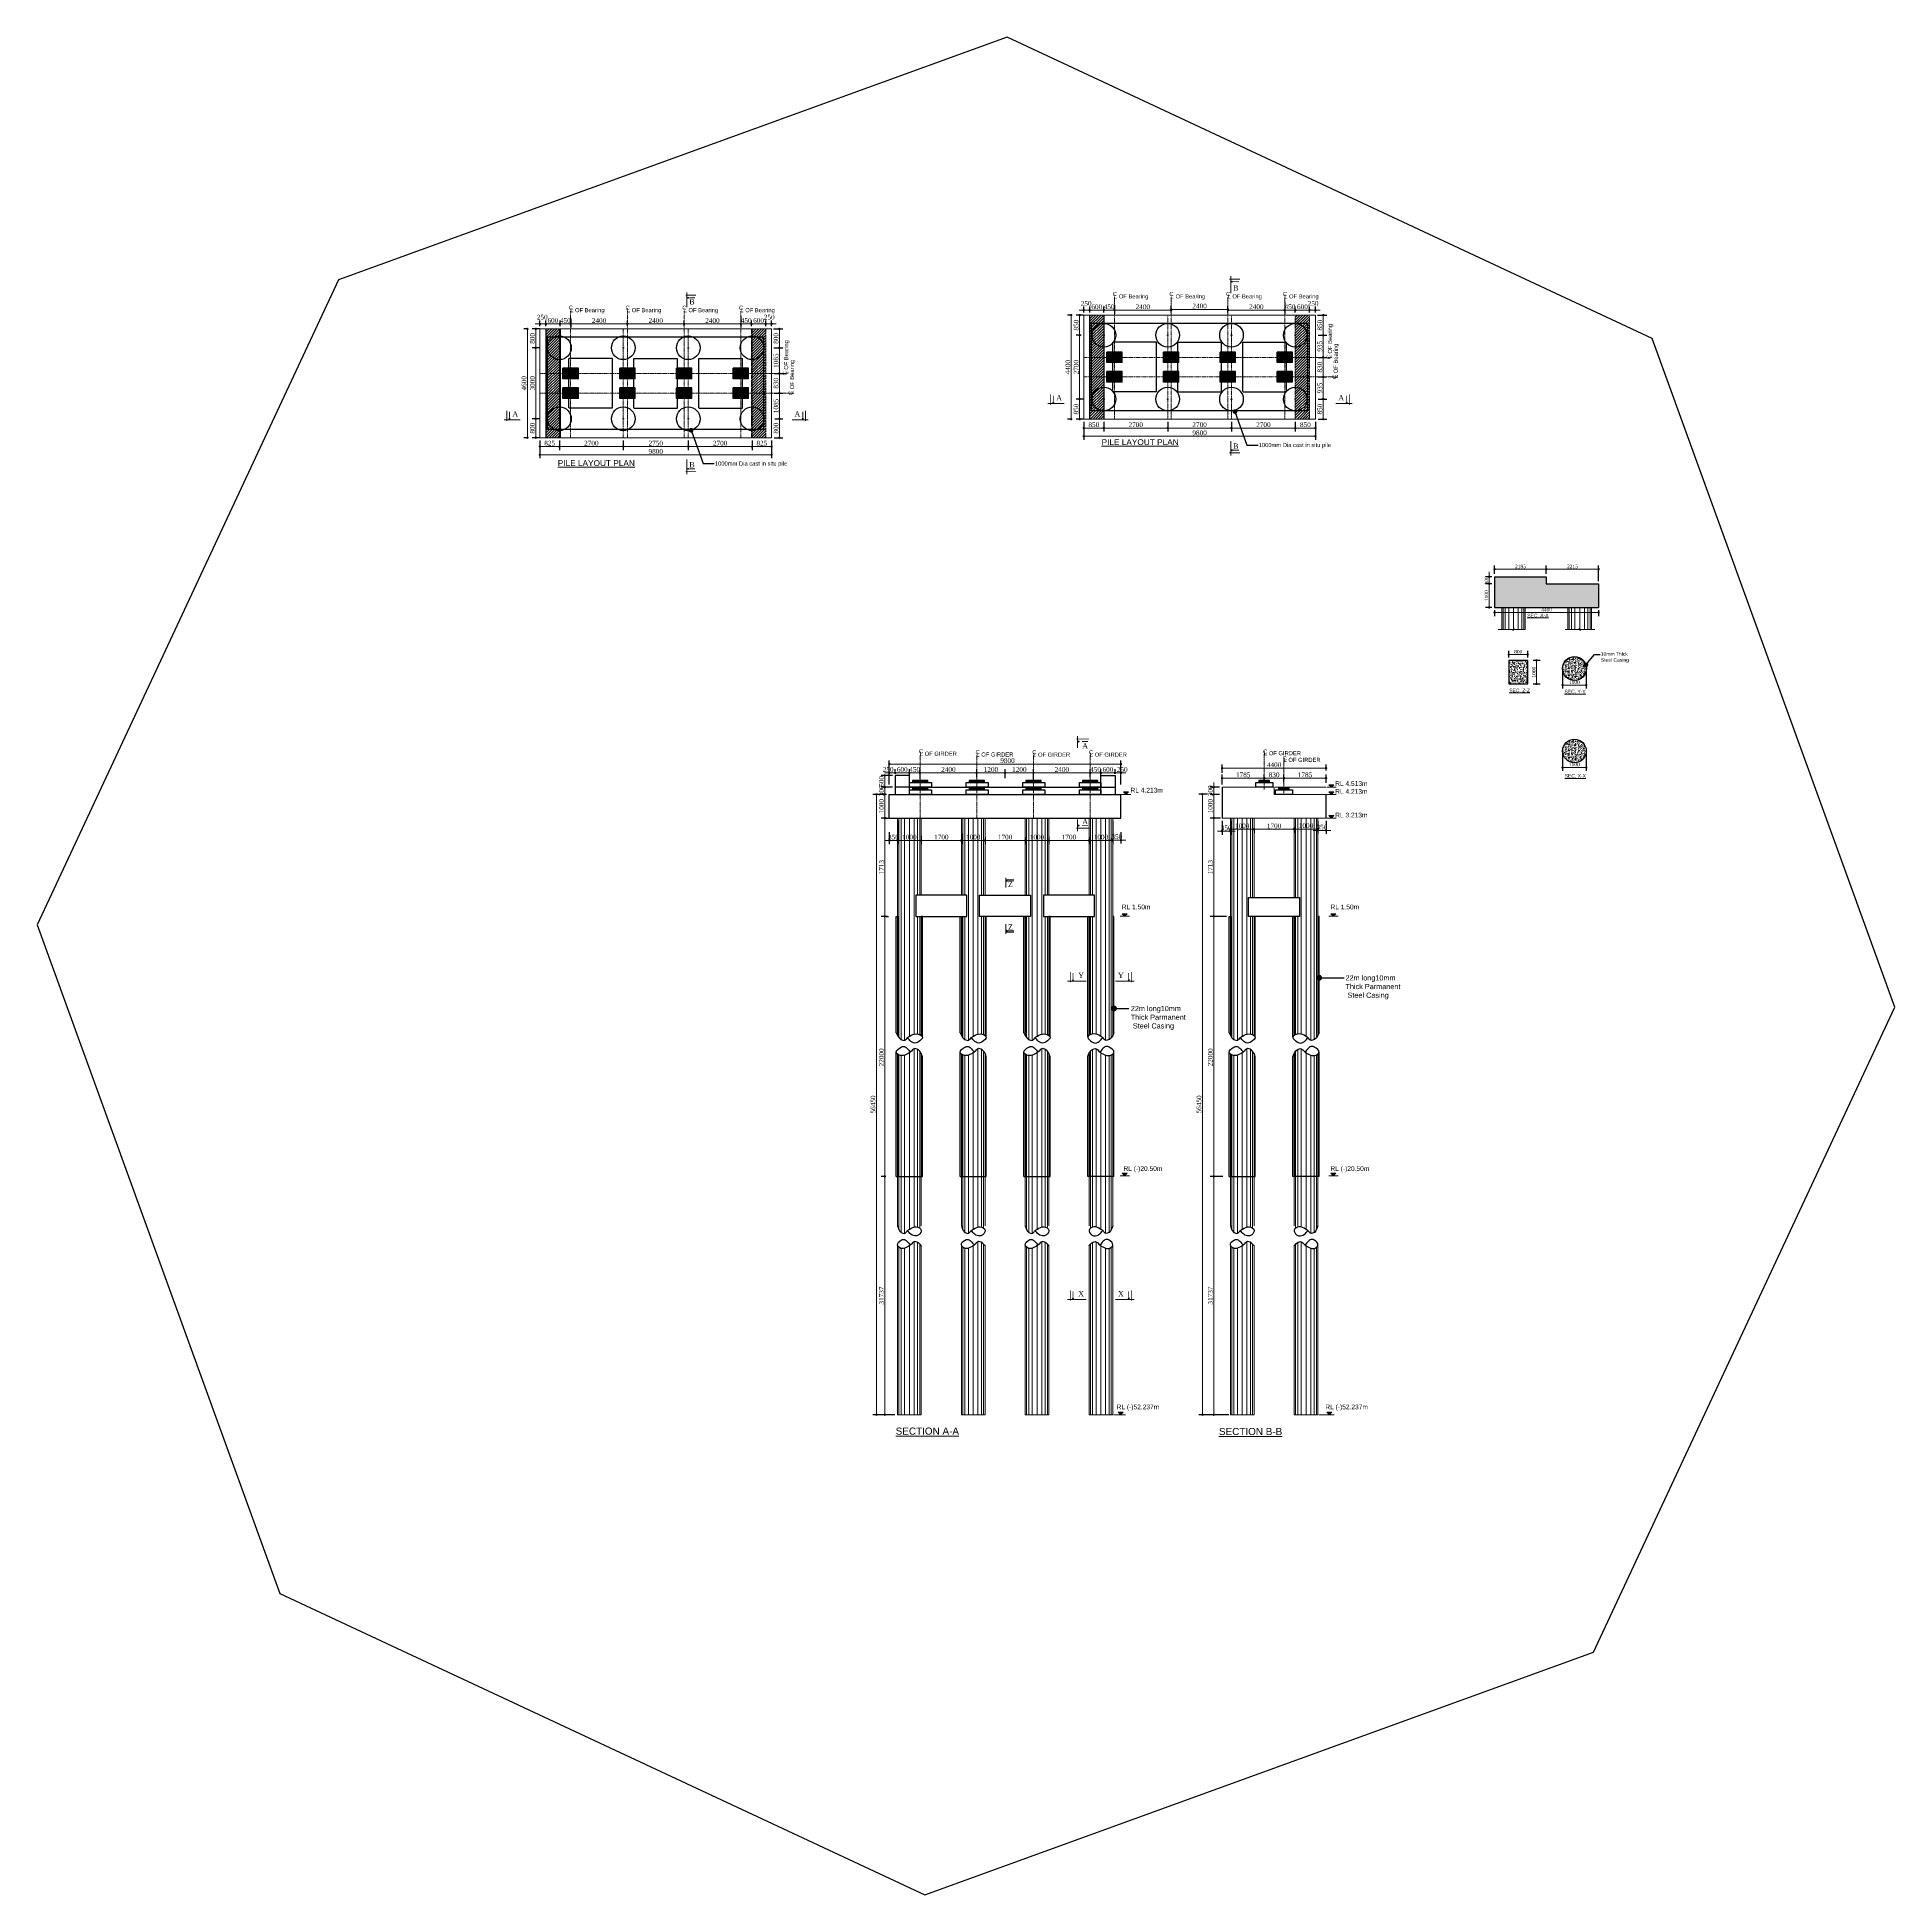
# Model space of a CAD drawing. Header units: millimetres. Extents: x -452357 to 35267, y 81803 to 461763.
# Drawn here: x -312808 to -234225, y 382987 to 461571 of the extents above; entities that cross this region are included whole.
import ezdxf

# ---------------------------------------------------------------- set-up
doc = ezdxf.new("R2010")
doc.units = ezdxf.units.MM
doc.header["$PDMODE"] = 2
doc.linetypes.add('CENTER', pattern=[2, 1.25, -0.25, 0.25, -0.25])
doc.linetypes.add('HIDDEN', pattern=[9.525, 6.35, -3.175])
doc.layers.get('Defpoints').update_dxf_attribs({"lineweight": 13})
for name, color, linetype, lineweight in [('Abutment W Line', 30, 'Continuous', 18), ('Center Line', 34, 'Continuous', 15), ('dim', 96, 'Continuous', 25), ('Dimision', 96, 'Continuous', 18), ('hatch', 65, 'Continuous', 15), ('hatch nok', 253, 'Continuous', 5), ('Hatching', 65, 'Continuous', 20), ('Pile', 11, 'Continuous', 15), ('Steel Casing', 70, 'Continuous', 30), ('Text', 7, 'Continuous', 15)]:
    doc.layers.add(name, color=color, linetype=linetype, lineweight=lineweight)
doc.layers.add('Pire Line', color=11, linetype='Continuous')
doc.styles.add('ROMANS', font='arial.ttf', dxfattribs={"height": 200})
doc.styles.get("Standard").update_dxf_attribs({"font": 'times.ttf'})
doc.linetypes.add('BATTING', pattern='A,0.00254,-2.54,[134,ltypeshp.shx,S=2.54,R=0,X=-2.54,Y=0],-5.08,[134,ltypeshp.shx,S=2.54,R=180,X=2.54,Y=0],-2.54', length=10.16254)
doc.dimstyles.new('ISO-25', dxfattribs={"dimtxt": 175, "dimasz": 100, "dimexe": 65, "dimexo": 115.625, "dimgap": 40, "dimtad": 1, "dimtoh": 1, "dimdec": 0, "dimtxsty": 'Standard', "dimblk": 'DOT', "dimcen": 300, "dimclrd": 256, "dimclre": 256, "dimclrt": 256, "dimadec": 0, "dimazin": 0, "dimtfac": 1, "dimtdec": 0, "dimtix": 1, "dimtmove": 0, "dimatfit": 3, "dimldrblk": 'DOT', "dimfxl": 75, "dimlwd": -1, "dimarcsym": 0})
pattern_1 = [(45, (76970.856, 307159.44), (-56.1266, 56.1266), [])]
pattern_2 = [(45, (99975.384, 307842.54), (-56.1266, 56.1266), [])]

# ---------------------------------------------------------------- blocks, each defined once
blk = doc.blocks.new('_Dot')
at = {"color": 0, "linetype": 'ByBlock', "lineweight": -2}
blk.add_line((-0.5, 0), (-1, 0), dxfattribs=at)
at = {"color": 0, "linetype": 'ByBlock', "const_width": 0.5}
blk.add_lwpolyline([(-0.25, 0, 1), (0.25, 0, 1)], format="xyb", close=True, dxfattribs=at)
blk = doc.blocks.new('*D787')
at = {"layer": 'Defpoints', "color": 0, "ltscale": 3, "transparency": 16777216}
for p in [(-276951, 429539), (-276761, 429539), (-276761, 428539)]:
    blk.add_point(p, dxfattribs=at)
at = {"layer": 'Dimision', "color": 1, "lineweight": -2, "ltscale": 3, "transparency": 16777216}
for p, q in [((-276877, 429539), (-277101, 429539)), ((-276877, 428539), (-277101, 428539))]:
    blk.add_line(p, q, dxfattribs=at)
at = {"layer": 'Dimision', "ltscale": 3, "transparency": 16777216}
blk.add_line((-276951, 428639), (-276951, 429439), dxfattribs=at)
at = {"layer": 'Dimision', "ltscale": 3, "transparency": 16777216, "xscale": 100, "yscale": 100, "zscale": 100}
for p, rotation in [((-276951, 429539), 90), ((-276951, 428539), 270)]:
    blk.add_blockref('_Dot', p, dxfattribs=dict(at, rotation=rotation))
at = {"layer": 'Dimision', "ltscale": 3, "transparency": 16777216, "insert": (-277092, 429039), "char_height": 200, "attachment_point": 5, "rotation": 90}
blk.add_mtext('1000', dxfattribs=at)
blk = doc.blocks.new('*D684')
at = {"layer": 'Defpoints', "color": 0, "ltscale": 3, "transparency": 16777216}
for p in [(-249640, 435209), (-249640, 434209), (-249378, 434209)]:
    blk.add_point(p, dxfattribs=at)
at = {"layer": 'Dimision', "color": 1, "lineweight": -2, "ltscale": 3, "transparency": 16777216}
for p, q in [((-249525, 435209), (-249228, 435209)), ((-249525, 434209), (-249228, 434209))]:
    blk.add_line(p, q, dxfattribs=at)
at = {"layer": 'Dimision', "ltscale": 3, "transparency": 16777216}
blk.add_line((-249378, 435109), (-249378, 434309), dxfattribs=at)
at = {"layer": 'Dimision', "ltscale": 3, "transparency": 16777216, "xscale": 100, "yscale": 100, "zscale": 100}
for p, rotation in [((-249378, 435209), 90), ((-249378, 434209), 270)]:
    blk.add_blockref('_Dot', p, dxfattribs=dict(at, rotation=rotation))
at = {"layer": 'Dimision', "ltscale": 3, "transparency": 16777216, "insert": (-249494, 434709), "char_height": 150, "attachment_point": 5, "rotation": 90}
blk.add_mtext('1000', dxfattribs=at)
blk = doc.blocks.new('*D788')
at = {"layer": 'Defpoints', "color": 0, "ltscale": 3, "transparency": 16777216}
for p in [(-250556, 435455), (-250556, 435209), (-249756, 435209)]:
    blk.add_point(p, dxfattribs=at)
at = {"layer": 'Dimision', "color": 1, "lineweight": -2, "ltscale": 3, "transparency": 16777216}
for p, q in [((-250556, 435324), (-250556, 435605)), ((-249756, 435324), (-249756, 435605))]:
    blk.add_line(p, q, dxfattribs=at)
at = {"layer": 'Dimision', "ltscale": 3, "transparency": 16777216}
blk.add_line((-249856, 435455), (-250456, 435455), dxfattribs=at)
at = {"layer": 'Dimision', "ltscale": 3, "transparency": 16777216, "xscale": 100, "yscale": 100, "zscale": 100, "rotation": 180}
blk.add_blockref('_Dot', (-250556, 435455), dxfattribs=at)
at = {"layer": 'Dimision', "ltscale": 3, "transparency": 16777216, "xscale": 100, "yscale": 100, "zscale": 100}
blk.add_blockref('_Dot', (-249756, 435455), dxfattribs=at)
at = {"layer": 'Dimision', "ltscale": 3, "transparency": 16777216, "insert": (-250156, 435571), "char_height": 150, "attachment_point": 5}
blk.add_mtext('800', dxfattribs=at)
blk = doc.blocks.new('*D700')
at = {"layer": 'Defpoints', "color": 0, "ltscale": 3, "transparency": 16777216}
for p in [(-275911, 430081), (-275461, 430449), (-275461, 430147)]:
    blk.add_point(p, dxfattribs=at)
at = {"layer": 'Dimision', "ltscale": 3, "transparency": 16777216}
for p, q in [((-276011, 430449), (-276111, 430449)), ((-275911, 430449), (-275461, 430449)), ((-275361, 430449), (-275261, 430449))]:
    blk.add_line(p, q, dxfattribs=at)
at = {"layer": 'Dimision', "color": 1, "lineweight": -2, "ltscale": 3, "transparency": 16777216}
for p, q in [((-275911, 430197), (-275911, 430599)), ((-275461, 430262), (-275461, 430599))]:
    blk.add_line(p, q, dxfattribs=at)
at = {"layer": 'Dimision', "ltscale": 3, "transparency": 16777216, "xscale": 100, "yscale": 100, "zscale": 100}
blk.add_blockref('_Dot', (-275911, 430449), dxfattribs=at)
at = {"layer": 'Dimision', "ltscale": 3, "transparency": 16777216, "xscale": 100, "yscale": 100, "zscale": 100, "rotation": 180}
blk.add_blockref('_Dot', (-275461, 430449), dxfattribs=at)
at = {"layer": 'Dimision', "ltscale": 3, "transparency": 16777216, "insert": (-275686, 430590), "char_height": 200, "attachment_point": 5}
blk.add_mtext('450', dxfattribs=at)
blk = doc.blocks.new('*D701')
at = {"layer": 'Defpoints', "color": 0, "ltscale": 3, "transparency": 16777216}
for p in [(-273061, 430449), (-273061, 430147), (-271861, 430114)]:
    blk.add_point(p, dxfattribs=at)
at = {"layer": 'Dimision', "color": 1, "lineweight": -2, "ltscale": 3, "transparency": 16777216}
for p, q in [((-273061, 430262), (-273061, 430599)), ((-271861, 430230), (-271861, 430599))]:
    blk.add_line(p, q, dxfattribs=at)
at = {"layer": 'Dimision', "ltscale": 3, "transparency": 16777216}
blk.add_line((-271961, 430449), (-272961, 430449), dxfattribs=at)
at = {"layer": 'Dimision', "ltscale": 3, "transparency": 16777216, "xscale": 100, "yscale": 100, "zscale": 100, "rotation": 180}
blk.add_blockref('_Dot', (-273061, 430449), dxfattribs=at)
at = {"layer": 'Dimision', "ltscale": 3, "transparency": 16777216, "xscale": 100, "yscale": 100, "zscale": 100}
blk.add_blockref('_Dot', (-271861, 430449), dxfattribs=at)
at = {"layer": 'Dimision', "ltscale": 3, "transparency": 16777216, "insert": (-272461, 430590), "char_height": 200, "attachment_point": 5}
blk.add_mtext('1200', dxfattribs=at)
blk = doc.blocks.new('*D702')
at = {"layer": 'Defpoints', "color": 0, "ltscale": 3, "transparency": 16777216}
for p in [(-271861, 430114), (-270661, 430449), (-270661, 430065)]:
    blk.add_point(p, dxfattribs=at)
at = {"layer": 'Dimision', "color": 1, "lineweight": -2, "ltscale": 3, "transparency": 16777216}
for p, q in [((-271861, 430230), (-271861, 430599)), ((-270661, 430181), (-270661, 430599))]:
    blk.add_line(p, q, dxfattribs=at)
at = {"layer": 'Dimision', "ltscale": 3, "transparency": 16777216}
blk.add_line((-271761, 430449), (-270761, 430449), dxfattribs=at)
at = {"layer": 'Dimision', "ltscale": 3, "transparency": 16777216, "xscale": 100, "yscale": 100, "zscale": 100, "rotation": 180}
blk.add_blockref('_Dot', (-271861, 430449), dxfattribs=at)
at = {"layer": 'Dimision', "ltscale": 3, "transparency": 16777216, "xscale": 100, "yscale": 100, "zscale": 100}
blk.add_blockref('_Dot', (-270661, 430449), dxfattribs=at)
at = {"layer": 'Dimision', "ltscale": 3, "transparency": 16777216, "insert": (-271261, 430590), "char_height": 200, "attachment_point": 5}
blk.add_mtext('1200', dxfattribs=at)
blk = doc.blocks.new('*D703')
at = {"layer": 'Defpoints', "color": 0, "ltscale": 3, "transparency": 16777216}
for p in [(-270661, 430449), (-270661, 430065), (-268261, 430151)]:
    blk.add_point(p, dxfattribs=at)
at = {"layer": 'Dimision', "color": 1, "lineweight": -2, "ltscale": 3, "transparency": 16777216}
for p, q in [((-270661, 430181), (-270661, 430599)), ((-268261, 430267), (-268261, 430599))]:
    blk.add_line(p, q, dxfattribs=at)
at = {"layer": 'Dimision', "ltscale": 3, "transparency": 16777216}
blk.add_line((-268361, 430449), (-270561, 430449), dxfattribs=at)
at = {"layer": 'Dimision', "ltscale": 3, "transparency": 16777216, "xscale": 100, "yscale": 100, "zscale": 100, "rotation": 180}
blk.add_blockref('_Dot', (-270661, 430449), dxfattribs=at)
at = {"layer": 'Dimision', "ltscale": 3, "transparency": 16777216, "xscale": 100, "yscale": 100, "zscale": 100}
blk.add_blockref('_Dot', (-268261, 430449), dxfattribs=at)
at = {"layer": 'Dimision', "ltscale": 3, "transparency": 16777216, "insert": (-269461, 430590), "char_height": 200, "attachment_point": 5}
blk.add_mtext('2400', dxfattribs=at)
blk = doc.blocks.new('*D704')
at = {"layer": 'Defpoints', "color": 0, "ltscale": 3, "transparency": 16777216}
for p in [(-266961, 430822), (-276761, 429855), (-266961, 429925)]:
    blk.add_point(p, dxfattribs=at)
at = {"layer": 'Dimision', "color": 1, "lineweight": -2, "ltscale": 3, "transparency": 16777216}
for p, q in [((-276761, 429971), (-276761, 430972)), ((-266961, 430041), (-266961, 430972))]:
    blk.add_line(p, q, dxfattribs=at)
at = {"layer": 'Dimision', "ltscale": 3, "transparency": 16777216}
blk.add_line((-276661, 430822), (-267061, 430822), dxfattribs=at)
at = {"layer": 'Dimision', "ltscale": 3, "transparency": 16777216, "xscale": 100, "yscale": 100, "zscale": 100, "rotation": 180}
blk.add_blockref('_Dot', (-276761, 430822), dxfattribs=at)
at = {"layer": 'Dimision', "ltscale": 3, "transparency": 16777216, "xscale": 100, "yscale": 100, "zscale": 100}
blk.add_blockref('_Dot', (-266961, 430822), dxfattribs=at)
at = {"layer": 'Dimision', "ltscale": 3, "transparency": 16777216, "insert": (-271761, 430964), "char_height": 200, "attachment_point": 5}
blk.add_mtext('9800', dxfattribs=at)
blk = doc.blocks.new('*D685')
at = {"layer": 'Defpoints', "color": 0, "ltscale": 3, "transparency": 16777216}
for p in [(-275461, 430081), (-273061, 430449), (-273061, 430147)]:
    blk.add_point(p, dxfattribs=at)
at = {"layer": 'Dimision', "color": 1, "lineweight": -2, "ltscale": 3, "transparency": 16777216}
for p, q in [((-275461, 430197), (-275461, 430599)), ((-273061, 430262), (-273061, 430599))]:
    blk.add_line(p, q, dxfattribs=at)
at = {"layer": 'Dimision', "ltscale": 3, "transparency": 16777216}
blk.add_line((-275361, 430449), (-273161, 430449), dxfattribs=at)
at = {"layer": 'Dimision', "ltscale": 3, "transparency": 16777216, "xscale": 100, "yscale": 100, "zscale": 100, "rotation": 180}
blk.add_blockref('_Dot', (-275461, 430449), dxfattribs=at)
at = {"layer": 'Dimision', "ltscale": 3, "transparency": 16777216, "xscale": 100, "yscale": 100, "zscale": 100}
blk.add_blockref('_Dot', (-273061, 430449), dxfattribs=at)
at = {"layer": 'Dimision', "ltscale": 3, "transparency": 16777216, "insert": (-274261, 430590), "char_height": 200, "attachment_point": 5}
blk.add_mtext('2400', dxfattribs=at)
blk = doc.blocks.new('*D686')
at = {"layer": 'Defpoints', "color": 0, "ltscale": 3, "transparency": 16777216}
for p in [(-263039, 429539), (-262683, 429539), (-262633, 428539)]:
    blk.add_point(p, dxfattribs=at)
at = {"layer": 'Dimision', "color": 1, "lineweight": -2, "ltscale": 3, "transparency": 16777216}
for p, q in [((-262798, 429539), (-263189, 429539)), ((-262748, 428539), (-263189, 428539))]:
    blk.add_line(p, q, dxfattribs=at)
at = {"layer": 'Dimision', "ltscale": 3, "transparency": 16777216}
blk.add_line((-263039, 428639), (-263039, 429439), dxfattribs=at)
at = {"layer": 'Dimision', "ltscale": 3, "transparency": 16777216, "xscale": 100, "yscale": 100, "zscale": 100}
for p, rotation in [((-263039, 429539), 90), ((-263039, 428539), 270)]:
    blk.add_blockref('_Dot', p, dxfattribs=dict(at, rotation=rotation))
at = {"layer": 'Dimision', "ltscale": 3, "transparency": 16777216, "insert": (-263180, 429039), "char_height": 200, "attachment_point": 5, "rotation": 90}
blk.add_mtext('1000', dxfattribs=at)
blk = doc.blocks.new('*D687')
at = {"layer": 'Defpoints', "color": 0, "ltscale": 3, "transparency": 16777216}
for p in [(-263039, 424376), (-262753, 424376), (-262536, 413376)]:
    blk.add_point(p, dxfattribs=at)
at = {"layer": 'Dimision', "color": 1, "lineweight": -2, "ltscale": 3, "transparency": 16777216}
for p, q in [((-262869, 424376), (-263189, 424376)), ((-262652, 413376), (-263189, 413376))]:
    blk.add_line(p, q, dxfattribs=at)
at = {"layer": 'Dimision', "ltscale": 3, "transparency": 16777216}
blk.add_line((-263039, 413476), (-263039, 424276), dxfattribs=at)
at = {"layer": 'Dimision', "ltscale": 3, "transparency": 16777216, "xscale": 100, "yscale": 100, "zscale": 100}
for p, rotation in [((-263039, 424376), 90), ((-263039, 413376), 270)]:
    blk.add_blockref('_Dot', p, dxfattribs=dict(at, rotation=rotation))
at = {"layer": 'Dimision', "ltscale": 3, "transparency": 16777216, "insert": (-263180, 418414), "char_height": 200, "attachment_point": 5, "rotation": 90}
blk.add_mtext('22000', dxfattribs=at)
blk = doc.blocks.new('*D688')
at = {"layer": 'Defpoints', "color": 0, "ltscale": 3, "transparency": 16777216}
for p in [(-262683, 430224), (-260898, 430026), (-262683, 429839)]:
    blk.add_point(p, dxfattribs=at)
at = {"layer": 'Dimision', "color": 1, "lineweight": -2, "ltscale": 3, "transparency": 16777216}
for p, q in [((-262683, 429955), (-262683, 430374)), ((-260898, 430142), (-260898, 430374))]:
    blk.add_line(p, q, dxfattribs=at)
at = {"layer": 'Dimision', "ltscale": 3, "transparency": 16777216}
blk.add_line((-260998, 430224), (-262583, 430224), dxfattribs=at)
at = {"layer": 'Dimision', "ltscale": 3, "transparency": 16777216, "xscale": 100, "yscale": 100, "zscale": 100, "rotation": 180}
blk.add_blockref('_Dot', (-262683, 430224), dxfattribs=at)
at = {"layer": 'Dimision', "ltscale": 3, "transparency": 16777216, "xscale": 100, "yscale": 100, "zscale": 100}
blk.add_blockref('_Dot', (-260898, 430224), dxfattribs=at)
at = {"layer": 'Dimision', "ltscale": 3, "transparency": 16777216, "insert": (-261790, 430366), "char_height": 200, "attachment_point": 5}
blk.add_mtext('1785', dxfattribs=at)
blk = doc.blocks.new('*D689')
at = {"layer": 'Defpoints', "color": 0, "ltscale": 3, "transparency": 16777216}
for p in [(-262683, 430647), (-262683, 430330), (-258283, 430429)]:
    blk.add_point(p, dxfattribs=at)
at = {"layer": 'Dimision', "color": 1, "lineweight": -2, "ltscale": 3, "transparency": 16777216}
for p, q in [((-262683, 430446), (-262683, 430797)), ((-258283, 430544), (-258283, 430797))]:
    blk.add_line(p, q, dxfattribs=at)
at = {"layer": 'Dimision', "ltscale": 3, "transparency": 16777216}
blk.add_line((-258383, 430647), (-262583, 430647), dxfattribs=at)
at = {"layer": 'Dimision', "ltscale": 3, "transparency": 16777216, "xscale": 100, "yscale": 100, "zscale": 100, "rotation": 180}
blk.add_blockref('_Dot', (-262683, 430647), dxfattribs=at)
at = {"layer": 'Dimision', "ltscale": 3, "transparency": 16777216, "xscale": 100, "yscale": 100, "zscale": 100}
blk.add_blockref('_Dot', (-258283, 430647), dxfattribs=at)
at = {"layer": 'Dimision', "ltscale": 3, "transparency": 16777216, "insert": (-260483, 430789), "char_height": 200, "attachment_point": 5}
blk.add_mtext('4400', dxfattribs=at)
blk = doc.blocks.new('*D690')
at = {"layer": 'Defpoints', "color": 0, "ltscale": 3, "transparency": 16777216}
for p in [(-260068, 429935), (-258283, 430224), (-258283, 429919)]:
    blk.add_point(p, dxfattribs=at)
at = {"layer": 'Dimision', "color": 1, "lineweight": -2, "ltscale": 3, "transparency": 16777216}
for p, q in [((-260068, 430051), (-260068, 430374)), ((-258283, 430034), (-258283, 430374))]:
    blk.add_line(p, q, dxfattribs=at)
at = {"layer": 'Dimision', "ltscale": 3, "transparency": 16777216}
blk.add_line((-259968, 430224), (-258383, 430224), dxfattribs=at)
at = {"layer": 'Dimision', "ltscale": 3, "transparency": 16777216, "xscale": 100, "yscale": 100, "zscale": 100, "rotation": 180}
blk.add_blockref('_Dot', (-260068, 430224), dxfattribs=at)
at = {"layer": 'Dimision', "ltscale": 3, "transparency": 16777216, "xscale": 100, "yscale": 100, "zscale": 100}
blk.add_blockref('_Dot', (-258283, 430224), dxfattribs=at)
at = {"layer": 'Dimision', "ltscale": 3, "transparency": 16777216, "insert": (-259175, 430366), "char_height": 200, "attachment_point": 5}
blk.add_mtext('1785', dxfattribs=at)
blk = doc.blocks.new('*D691')
at = {"layer": 'Defpoints', "color": 0, "ltscale": 3, "transparency": 16777216}
for p in [(-260898, 430224), (-260898, 430113), (-260068, 430019)]:
    blk.add_point(p, dxfattribs=at)
at = {"layer": 'Dimision', "color": 1, "lineweight": -2, "ltscale": 3, "transparency": 16777216}
for p, q in [((-260898, 430229), (-260898, 430374)), ((-260068, 430135), (-260068, 430374))]:
    blk.add_line(p, q, dxfattribs=at)
at = {"layer": 'Dimision', "ltscale": 3, "transparency": 16777216}
blk.add_line((-260168, 430224), (-260798, 430224), dxfattribs=at)
at = {"layer": 'Dimision', "ltscale": 3, "transparency": 16777216, "xscale": 100, "yscale": 100, "zscale": 100, "rotation": 180}
blk.add_blockref('_Dot', (-260898, 430224), dxfattribs=at)
at = {"layer": 'Dimision', "ltscale": 3, "transparency": 16777216, "xscale": 100, "yscale": 100, "zscale": 100}
blk.add_blockref('_Dot', (-260068, 430224), dxfattribs=at)
at = {"layer": 'Dimision', "ltscale": 3, "transparency": 16777216, "insert": (-260483, 430366), "char_height": 200, "attachment_point": 5}
blk.add_mtext('830', dxfattribs=at)
blk = doc.blocks.new('*D705')
at = {"layer": 'Defpoints', "color": 0, "ltscale": 0.25, "transparency": 16777216}
for p in [(-263039, 428539), (-262683, 428539), (-262386, 424376)]:
    blk.add_point(p, dxfattribs=at)
at = {"layer": 'Dimision', "color": 1, "lineweight": -2, "ltscale": 0.25, "transparency": 16777216}
for p, q in [((-262798, 428539), (-263189, 428539)), ((-262502, 424376), (-263189, 424376))]:
    blk.add_line(p, q, dxfattribs=at)
at = {"layer": 'Dimision', "ltscale": 0.25, "transparency": 16777216}
blk.add_line((-263039, 424476), (-263039, 428439), dxfattribs=at)
at = {"layer": 'Dimision', "ltscale": 0.25, "transparency": 16777216, "xscale": 100, "yscale": 100, "zscale": 100}
for p, rotation in [((-263039, 428539), 90), ((-263039, 424376), 270)]:
    blk.add_blockref('_Dot', p, dxfattribs=dict(at, rotation=rotation))
at = {"layer": 'Dimision', "ltscale": 0.25, "transparency": 16777216, "insert": (-263181, 426458), "char_height": 200, "attachment_point": 5, "rotation": 90}
blk.add_mtext('1713', dxfattribs=at)
blk = doc.blocks.new('*D706')
at = {"layer": 'Defpoints', "color": 0, "ltscale": 3, "transparency": 16777216}
for p in [(-248279, 431376), (-248279, 430678), (-247279, 431376)]:
    blk.add_point(p, dxfattribs=at)
at = {"layer": 'Dimision', "color": 1, "lineweight": -2, "ltscale": 3, "transparency": 16777216}
for p, q in [((-248279, 431260), (-248279, 430528)), ((-247279, 431260), (-247279, 430528))]:
    blk.add_line(p, q, dxfattribs=at)
at = {"layer": 'Dimision', "ltscale": 3, "transparency": 16777216}
blk.add_line((-247379, 430678), (-248179, 430678), dxfattribs=at)
at = {"layer": 'Dimision', "ltscale": 3, "transparency": 16777216, "xscale": 100, "yscale": 100, "zscale": 100, "rotation": 180}
blk.add_blockref('_Dot', (-248279, 430678), dxfattribs=at)
at = {"layer": 'Dimision', "ltscale": 3, "transparency": 16777216, "xscale": 100, "yscale": 100, "zscale": 100}
blk.add_blockref('_Dot', (-247279, 430678), dxfattribs=at)
at = {"layer": 'Dimision', "ltscale": 3, "transparency": 16777216, "insert": (-247779, 430795), "char_height": 150, "attachment_point": 5}
blk.add_mtext('1000', dxfattribs=at)
blk = doc.blocks.new('*D692')
at = {"layer": 'Defpoints', "color": 0, "ltscale": 3, "transparency": 16777216}
for p in [(-248279, 434862), (-247279, 434862), (-248279, 434165)]:
    blk.add_point(p, dxfattribs=at)
at = {"layer": 'Dimision', "color": 1, "lineweight": -2, "ltscale": 3, "transparency": 16777216}
for p, q in [((-248279, 434747), (-248279, 434015)), ((-247279, 434747), (-247279, 434015))]:
    blk.add_line(p, q, dxfattribs=at)
at = {"layer": 'Dimision', "ltscale": 3, "transparency": 16777216}
blk.add_line((-247379, 434165), (-248179, 434165), dxfattribs=at)
at = {"layer": 'Dimision', "ltscale": 3, "transparency": 16777216, "xscale": 100, "yscale": 100, "zscale": 100, "rotation": 180}
blk.add_blockref('_Dot', (-248279, 434165), dxfattribs=at)
at = {"layer": 'Dimision', "ltscale": 3, "transparency": 16777216, "xscale": 100, "yscale": 100, "zscale": 100}
blk.add_blockref('_Dot', (-247279, 434165), dxfattribs=at)
at = {"layer": 'Dimision', "ltscale": 3, "transparency": 16777216, "insert": (-247779, 434281), "char_height": 150, "attachment_point": 5}
blk.add_mtext('1000', dxfattribs=at)
blk = doc.blocks.new('*D789')
at = {"layer": 'Defpoints', "color": 0, "ltscale": 3, "transparency": 16777216}
for p in [(-258632, 428539), (-258283, 428539), (-258283, 428013)]:
    blk.add_point(p, dxfattribs=at)
at = {"layer": 'Dimision', "color": 1, "lineweight": -2, "ltscale": 3, "transparency": 16777216}
for p, q in [((-258632, 428423), (-258632, 427863)), ((-258283, 428423), (-258283, 427863))]:
    blk.add_line(p, q, dxfattribs=at)
at = {"layer": 'Dimision', "ltscale": 3, "transparency": 16777216}
for p, q in [((-258732, 428013), (-258832, 428013)), ((-258632, 428013), (-258283, 428013)), ((-258183, 428013), (-258083, 428013))]:
    blk.add_line(p, q, dxfattribs=at)
at = {"layer": 'Dimision', "ltscale": 3, "transparency": 16777216, "xscale": 100, "yscale": 100, "zscale": 100}
blk.add_blockref('_Dot', (-258632, 428013), dxfattribs=at)
at = {"layer": 'Dimision', "ltscale": 3, "transparency": 16777216, "xscale": 100, "yscale": 100, "zscale": 100, "rotation": 180}
blk.add_blockref('_Dot', (-258283, 428013), dxfattribs=at)
at = {"layer": 'Dimision', "ltscale": 3, "transparency": 16777216, "insert": (-258458, 428155), "char_height": 200, "attachment_point": 5}
blk.add_mtext('350', dxfattribs=at)
blk = doc.blocks.new('*D708')
at = {"layer": 'Defpoints', "color": 0, "ltscale": 3, "transparency": 16777216}
for p in [(-262683, 428539), (-262333, 428539), (-262683, 427980)]:
    blk.add_point(p, dxfattribs=at)
at = {"layer": 'Dimision', "color": 1, "lineweight": -2, "ltscale": 3, "transparency": 16777216}
for p, q in [((-262683, 428423), (-262683, 427830)), ((-262333, 428423), (-262333, 427830))]:
    blk.add_line(p, q, dxfattribs=at)
at = {"layer": 'Dimision', "ltscale": 3, "transparency": 16777216}
for p, q in [((-262783, 427980), (-262883, 427980)), ((-262333, 427980), (-262683, 427980)), ((-262233, 427980), (-262133, 427980))]:
    blk.add_line(p, q, dxfattribs=at)
at = {"layer": 'Dimision', "ltscale": 3, "transparency": 16777216, "xscale": 100, "yscale": 100, "zscale": 100}
blk.add_blockref('_Dot', (-262683, 427980), dxfattribs=at)
at = {"layer": 'Dimision', "ltscale": 3, "transparency": 16777216, "xscale": 100, "yscale": 100, "zscale": 100, "rotation": 180}
blk.add_blockref('_Dot', (-262333, 427980), dxfattribs=at)
at = {"layer": 'Dimision', "ltscale": 3, "transparency": 16777216, "insert": (-262508, 428122), "char_height": 200, "attachment_point": 5}
blk.add_mtext('350', dxfattribs=at)
blk = doc.blocks.new('*D709')
at = {"layer": 'Defpoints', "color": 0, "ltscale": 3, "transparency": 16777216}
for p in [(-277015, 424376), (-276951, 424376), (-276798, 413376)]:
    blk.add_point(p, dxfattribs=at)
at = {"layer": 'Dimision', "color": 1, "lineweight": -2, "ltscale": 3, "transparency": 16777216}
for p, q in [((-276900, 424376), (-276801, 424376)), ((-276914, 413376), (-277101, 413376))]:
    blk.add_line(p, q, dxfattribs=at)
at = {"layer": 'Dimision', "ltscale": 3, "transparency": 16777216}
blk.add_line((-276951, 413476), (-276951, 424276), dxfattribs=at)
at = {"layer": 'Dimision', "ltscale": 3, "transparency": 16777216, "xscale": 100, "yscale": 100, "zscale": 100}
for p, rotation in [((-276951, 424376), 90), ((-276951, 413376), 270)]:
    blk.add_blockref('_Dot', p, dxfattribs=dict(at, rotation=rotation))
at = {"layer": 'Dimision', "ltscale": 3, "transparency": 16777216, "insert": (-277092, 418414), "char_height": 200, "attachment_point": 5, "rotation": 90}
blk.add_mtext('22000', dxfattribs=at)
blk = doc.blocks.new('*D710')
at = {"layer": 'Defpoints', "color": 0, "ltscale": 0.25, "transparency": 16777216}
for p in [(-277070, 428539), (-276951, 428539), (-276726, 424376)]:
    blk.add_point(p, dxfattribs=at)
at = {"layer": 'Dimision', "color": 1, "lineweight": -2, "ltscale": 0.25, "transparency": 16777216}
for p, q in [((-276954, 428539), (-276801, 428539)), ((-276841, 424376), (-277101, 424376))]:
    blk.add_line(p, q, dxfattribs=at)
at = {"layer": 'Dimision', "ltscale": 0.25, "transparency": 16777216}
blk.add_line((-276951, 424476), (-276951, 428439), dxfattribs=at)
at = {"layer": 'Dimision', "ltscale": 0.25, "transparency": 16777216, "xscale": 100, "yscale": 100, "zscale": 100}
for p, rotation in [((-276951, 428539), 90), ((-276951, 424376), 270)]:
    blk.add_blockref('_Dot', p, dxfattribs=dict(at, rotation=rotation))
at = {"layer": 'Dimision', "ltscale": 0.25, "transparency": 16777216, "insert": (-277093, 426458), "char_height": 200, "attachment_point": 5, "rotation": 90}
blk.add_mtext('1713', dxfattribs=at)
blk = doc.blocks.new('*D711')
at = {"layer": 'Defpoints', "color": 0, "ltscale": 3, "transparency": 16777216}
for p in [(-276411, 428539), (-276761, 428059), (-276761, 427587)]:
    blk.add_point(p, dxfattribs=at)
at = {"layer": 'Dimision', "color": 1, "lineweight": -2, "ltscale": 3, "transparency": 16777216}
for p, q in [((-276411, 428423), (-276411, 427437)), ((-276761, 427943), (-276761, 427437))]:
    blk.add_line(p, q, dxfattribs=at)
at = {"layer": 'Dimision', "ltscale": 3, "transparency": 16777216}
for p, q in [((-276861, 427587), (-276961, 427587)), ((-276411, 427587), (-276761, 427587)), ((-276311, 427587), (-276211, 427587))]:
    blk.add_line(p, q, dxfattribs=at)
at = {"layer": 'Dimision', "ltscale": 3, "transparency": 16777216, "xscale": 100, "yscale": 100, "zscale": 100}
blk.add_blockref('_Dot', (-276761, 427587), dxfattribs=at)
at = {"layer": 'Dimision', "ltscale": 3, "transparency": 16777216, "xscale": 100, "yscale": 100, "zscale": 100, "rotation": 180}
blk.add_blockref('_Dot', (-276411, 427587), dxfattribs=at)
at = {"layer": 'Dimision', "ltscale": 3, "transparency": 16777216, "insert": (-276586, 427729), "char_height": 200, "attachment_point": 5}
blk.add_mtext('350', dxfattribs=at)
blk = doc.blocks.new('*D697')
at = {"layer": 'Defpoints', "color": 0, "ltscale": 3, "transparency": 16777216}
for p in [(-267311, 428539), (-266961, 428053), (-266961, 427606)]:
    blk.add_point(p, dxfattribs=at)
at = {"layer": 'Dimision', "color": 1, "lineweight": -2, "ltscale": 3, "transparency": 16777216}
for p, q in [((-267311, 428423), (-267311, 427456)), ((-266961, 427938), (-266961, 427456))]:
    blk.add_line(p, q, dxfattribs=at)
at = {"layer": 'Dimision', "ltscale": 3, "transparency": 16777216}
for p, q in [((-267411, 427606), (-267511, 427606)), ((-267311, 427606), (-266961, 427606)), ((-266861, 427606), (-266761, 427606))]:
    blk.add_line(p, q, dxfattribs=at)
at = {"layer": 'Dimision', "ltscale": 3, "transparency": 16777216, "xscale": 100, "yscale": 100, "zscale": 100}
blk.add_blockref('_Dot', (-267311, 427606), dxfattribs=at)
at = {"layer": 'Dimision', "ltscale": 3, "transparency": 16777216, "xscale": 100, "yscale": 100, "zscale": 100, "rotation": 180}
blk.add_blockref('_Dot', (-266961, 427606), dxfattribs=at)
at = {"layer": 'Dimision', "ltscale": 3, "transparency": 16777216, "insert": (-267136, 427748), "char_height": 200, "attachment_point": 5}
blk.add_mtext('350', dxfattribs=at)
blk = doc.blocks.new('*D712')
at = {"layer": 'Defpoints', "color": 0, "ltscale": 0.25, "transparency": 16777216}
for p in [(-276511, 430449), (-276511, 430339), (-275911, 430081)]:
    blk.add_point(p, dxfattribs=at)
at = {"layer": 'Dimision', "color": 1, "lineweight": -2, "ltscale": 0.25, "transparency": 16777216}
for p, q in [((-276511, 430455), (-276511, 430599)), ((-275911, 430197), (-275911, 430599))]:
    blk.add_line(p, q, dxfattribs=at)
at = {"layer": 'Dimision', "ltscale": 0.25, "transparency": 16777216}
blk.add_line((-276011, 430449), (-276411, 430449), dxfattribs=at)
at = {"layer": 'Dimision', "ltscale": 0.25, "transparency": 16777216, "xscale": 100, "yscale": 100, "zscale": 100, "rotation": 180}
blk.add_blockref('_Dot', (-276511, 430449), dxfattribs=at)
at = {"layer": 'Dimision', "ltscale": 0.25, "transparency": 16777216, "xscale": 100, "yscale": 100, "zscale": 100}
blk.add_blockref('_Dot', (-275911, 430449), dxfattribs=at)
at = {"layer": 'Dimision', "ltscale": 0.25, "transparency": 16777216, "insert": (-276211, 430590), "char_height": 200, "attachment_point": 5}
blk.add_mtext('600', dxfattribs=at)
blk = doc.blocks.new('*D713')
at = {"layer": 'Defpoints', "color": 0, "ltscale": 0.25, "transparency": 16777216}
for p in [(-276761, 430449), (-276511, 430339), (-276761, 429839)]:
    blk.add_point(p, dxfattribs=at)
at = {"layer": 'Dimision', "ltscale": 0.25, "transparency": 16777216}
for p, q in [((-276861, 430449), (-276961, 430449)), ((-276511, 430449), (-276761, 430449)), ((-276411, 430449), (-276311, 430449))]:
    blk.add_line(p, q, dxfattribs=at)
at = {"layer": 'Dimision', "color": 1, "lineweight": -2, "ltscale": 0.25, "transparency": 16777216}
for p, q in [((-276761, 429955), (-276761, 430599)), ((-276511, 430455), (-276511, 430599))]:
    blk.add_line(p, q, dxfattribs=at)
at = {"layer": 'Dimision', "ltscale": 0.25, "transparency": 16777216, "xscale": 100, "yscale": 100, "zscale": 100}
blk.add_blockref('_Dot', (-276761, 430449), dxfattribs=at)
at = {"layer": 'Dimision', "ltscale": 0.25, "transparency": 16777216, "xscale": 100, "yscale": 100, "zscale": 100, "rotation": 180}
blk.add_blockref('_Dot', (-276511, 430449), dxfattribs=at)
at = {"layer": 'Dimision', "ltscale": 0.25, "transparency": 16777216, "insert": (-276811, 430590), "char_height": 200, "attachment_point": 5}
blk.add_mtext('250', dxfattribs=at)
blk = doc.blocks.new('*D714')
at = {"layer": 'Defpoints', "color": 0, "ltscale": 3, "transparency": 16777216}
for p in [(-268261, 430449), (-268261, 430147), (-267811, 430081)]:
    blk.add_point(p, dxfattribs=at)
at = {"layer": 'Dimision', "ltscale": 3, "transparency": 16777216}
for p, q in [((-268361, 430449), (-268461, 430449)), ((-267811, 430449), (-268261, 430449)), ((-267711, 430449), (-267611, 430449))]:
    blk.add_line(p, q, dxfattribs=at)
at = {"layer": 'Dimision', "color": 1, "lineweight": -2, "ltscale": 3, "transparency": 16777216}
for p, q in [((-268261, 430262), (-268261, 430599)), ((-267811, 430197), (-267811, 430599))]:
    blk.add_line(p, q, dxfattribs=at)
at = {"layer": 'Dimision', "ltscale": 3, "transparency": 16777216, "xscale": 100, "yscale": 100, "zscale": 100}
blk.add_blockref('_Dot', (-268261, 430449), dxfattribs=at)
at = {"layer": 'Dimision', "ltscale": 3, "transparency": 16777216, "xscale": 100, "yscale": 100, "zscale": 100, "rotation": 180}
blk.add_blockref('_Dot', (-267811, 430449), dxfattribs=at)
at = {"layer": 'Dimision', "ltscale": 3, "transparency": 16777216, "insert": (-268036, 430590), "char_height": 200, "attachment_point": 5}
blk.add_mtext('450', dxfattribs=at)
blk = doc.blocks.new('*D715')
at = {"layer": 'Defpoints', "color": 0, "ltscale": 0.25, "transparency": 16777216}
for p in [(-267811, 430153), (-267211, 430449), (-267211, 430339)]:
    blk.add_point(p, dxfattribs=at)
at = {"layer": 'Dimision', "color": 1, "lineweight": -2, "ltscale": 0.25, "transparency": 16777216}
for p, q in [((-267811, 430268), (-267811, 430599)), ((-267211, 430455), (-267211, 430599))]:
    blk.add_line(p, q, dxfattribs=at)
at = {"layer": 'Dimision', "ltscale": 0.25, "transparency": 16777216}
blk.add_line((-267711, 430449), (-267311, 430449), dxfattribs=at)
at = {"layer": 'Dimision', "ltscale": 0.25, "transparency": 16777216, "xscale": 100, "yscale": 100, "zscale": 100, "rotation": 180}
blk.add_blockref('_Dot', (-267811, 430449), dxfattribs=at)
at = {"layer": 'Dimision', "ltscale": 0.25, "transparency": 16777216, "xscale": 100, "yscale": 100, "zscale": 100}
blk.add_blockref('_Dot', (-267211, 430449), dxfattribs=at)
at = {"layer": 'Dimision', "ltscale": 0.25, "transparency": 16777216, "insert": (-267511, 430590), "char_height": 200, "attachment_point": 5}
blk.add_mtext('600', dxfattribs=at)
blk = doc.blocks.new('*D716')
at = {"layer": 'Defpoints', "color": 0, "ltscale": 0.25, "transparency": 16777216}
for p in [(-267211, 430339), (-266961, 430449), (-266961, 429839)]:
    blk.add_point(p, dxfattribs=at)
at = {"layer": 'Dimision', "ltscale": 0.25, "transparency": 16777216}
for p, q in [((-267311, 430449), (-267411, 430449)), ((-267211, 430449), (-266961, 430449)), ((-266861, 430449), (-266761, 430449))]:
    blk.add_line(p, q, dxfattribs=at)
at = {"layer": 'Dimision', "color": 1, "lineweight": -2, "ltscale": 0.25, "transparency": 16777216}
for p, q in [((-267211, 430455), (-267211, 430599)), ((-266961, 429955), (-266961, 430599))]:
    blk.add_line(p, q, dxfattribs=at)
at = {"layer": 'Dimision', "ltscale": 0.25, "transparency": 16777216, "xscale": 100, "yscale": 100, "zscale": 100}
blk.add_blockref('_Dot', (-267211, 430449), dxfattribs=at)
at = {"layer": 'Dimision', "ltscale": 0.25, "transparency": 16777216, "xscale": 100, "yscale": 100, "zscale": 100, "rotation": 180}
blk.add_blockref('_Dot', (-266961, 430449), dxfattribs=at)
at = {"layer": 'Dimision', "ltscale": 0.25, "transparency": 16777216, "insert": (-266911, 430590), "char_height": 200, "attachment_point": 5}
blk.add_mtext('250', dxfattribs=at)
blk = doc.blocks.new('*D791')
at = {"layer": 'Defpoints', "color": 0, "ltscale": 0.25, "transparency": 16777216}
for p in [(-276951, 429839), (-276761, 429539), (-276511, 429839)]:
    blk.add_point(p, dxfattribs=at)
at = {"layer": 'Dimision', "ltscale": 0.25, "transparency": 16777216}
for p, q in [((-276951, 429939), (-276951, 430039)), ((-276951, 429539), (-276951, 429839)), ((-276951, 429439), (-276951, 429339))]:
    blk.add_line(p, q, dxfattribs=at)
at = {"layer": 'Dimision', "color": 1, "lineweight": -2, "ltscale": 0.25, "transparency": 16777216}
for p, q in [((-276627, 429839), (-277101, 429839)), ((-276877, 429539), (-277101, 429539))]:
    blk.add_line(p, q, dxfattribs=at)
at = {"layer": 'Dimision', "ltscale": 0.25, "transparency": 16777216, "xscale": 100, "yscale": 100, "zscale": 100}
for p, rotation in [((-276951, 429839), 270), ((-276951, 429539), 90)]:
    blk.add_blockref('_Dot', p, dxfattribs=dict(at, rotation=rotation))
at = {"layer": 'Dimision', "ltscale": 0.25, "transparency": 16777216, "insert": (-277092, 429689), "char_height": 200, "attachment_point": 5, "rotation": 90}
blk.add_mtext('300', dxfattribs=at)
blk = doc.blocks.new('*D730')
at = {"layer": 'Defpoints', "color": 0, "ltscale": 0.25, "transparency": 16777216}
for p in [(-262536, 413376), (-263039, 403299), (-262283, 403299)]:
    blk.add_point(p, dxfattribs=at)
at = {"layer": 'Dimision', "color": 1, "lineweight": -2, "ltscale": 0.25, "transparency": 16777216}
for p, q in [((-262652, 413376), (-263189, 413376)), ((-262398, 403299), (-263189, 403299))]:
    blk.add_line(p, q, dxfattribs=at)
at = {"layer": 'Dimision', "ltscale": 0.25, "transparency": 16777216}
blk.add_line((-263039, 413276), (-263039, 403399), dxfattribs=at)
at = {"layer": 'Dimision', "ltscale": 0.25, "transparency": 16777216, "xscale": 100, "yscale": 100, "zscale": 100}
for p, rotation in [((-263039, 413376), 90), ((-263039, 403299), 270)]:
    blk.add_blockref('_Dot', p, dxfattribs=dict(at, rotation=rotation))
at = {"layer": 'Dimision', "ltscale": 0.25, "transparency": 16777216, "insert": (-263181, 408337), "char_height": 200, "attachment_point": 5, "rotation": 90}
blk.add_mtext('31737', dxfattribs=at)
blk = doc.blocks.new('*D731')
at = {"layer": 'Defpoints', "color": 0, "ltscale": 0.25, "transparency": 16777216}
for p in [(-276798, 413376), (-276951, 403299), (-276695, 403299)]:
    blk.add_point(p, dxfattribs=at)
at = {"layer": 'Dimision', "color": 1, "lineweight": -2, "ltscale": 0.25, "transparency": 16777216}
for p, q in [((-276914, 413376), (-277101, 413376)), ((-276810, 403299), (-277101, 403299))]:
    blk.add_line(p, q, dxfattribs=at)
at = {"layer": 'Dimision', "ltscale": 0.25, "transparency": 16777216}
blk.add_line((-276951, 413276), (-276951, 403399), dxfattribs=at)
at = {"layer": 'Dimision', "ltscale": 0.25, "transparency": 16777216, "xscale": 100, "yscale": 100, "zscale": 100}
for p, rotation in [((-276951, 413376), 90), ((-276951, 403299), 270)]:
    blk.add_blockref('_Dot', p, dxfattribs=dict(at, rotation=rotation))
at = {"layer": 'Dimision', "ltscale": 0.25, "transparency": 16777216, "insert": (-277093, 408337), "char_height": 200, "attachment_point": 5, "rotation": 90}
blk.add_mtext('31737', dxfattribs=at)
blk = doc.blocks.new('*D792')
at = {"layer": 'Defpoints', "color": 0, "ltscale": 0.25, "transparency": 16777216}
for p in [(-276761, 429539), (-277304, 403299), (-276411, 403299)]:
    blk.add_point(p, dxfattribs=at)
at = {"layer": 'Dimision', "color": 1, "lineweight": -2, "ltscale": 0.25, "transparency": 16777216}
for p, q in [((-276877, 429539), (-277454, 429539)), ((-276527, 403299), (-277454, 403299))]:
    blk.add_line(p, q, dxfattribs=at)
at = {"layer": 'Dimision', "ltscale": 0.25, "transparency": 16777216}
blk.add_line((-277304, 429439), (-277304, 403399), dxfattribs=at)
at = {"layer": 'Dimision', "ltscale": 0.25, "transparency": 16777216, "xscale": 100, "yscale": 100, "zscale": 100}
for p, rotation in [((-277304, 429539), 90), ((-277304, 403299), 270)]:
    blk.add_blockref('_Dot', p, dxfattribs=dict(at, rotation=rotation))
at = {"layer": 'Dimision', "ltscale": 0.25, "transparency": 16777216, "insert": (-277446, 416419), "char_height": 200, "attachment_point": 5, "rotation": 90}
blk.add_mtext('56450', dxfattribs=at)
blk = doc.blocks.new('*D732')
at = {"layer": 'Defpoints', "color": 0, "ltscale": 0.25, "transparency": 16777216}
for p in [(-263183, 429545), (-263515, 403299), (-262333, 403299)]:
    blk.add_point(p, dxfattribs=at)
at = {"layer": 'Dimision', "color": 1, "lineweight": -2, "ltscale": 0.25, "transparency": 16777216}
for p, q in [((-263298, 429545), (-263665, 429545)), ((-262448, 403299), (-263665, 403299))]:
    blk.add_line(p, q, dxfattribs=at)
at = {"layer": 'Dimision', "ltscale": 0.25, "transparency": 16777216}
blk.add_line((-263515, 429445), (-263515, 403399), dxfattribs=at)
at = {"layer": 'Dimision', "ltscale": 0.25, "transparency": 16777216, "xscale": 100, "yscale": 100, "zscale": 100}
for p, rotation in [((-263515, 429545), 90), ((-263515, 403299), 270)]:
    blk.add_blockref('_Dot', p, dxfattribs=dict(at, rotation=rotation))
at = {"layer": 'Dimision', "ltscale": 0.25, "transparency": 16777216, "insert": (-263657, 416422), "char_height": 200, "attachment_point": 5, "rotation": 90}
blk.add_mtext('56450', dxfattribs=at)
blk = doc.blocks.new('*D793')
at = {"layer": 'Defpoints', "color": 0, "ltscale": 0.25, "transparency": 16777216}
for p in [(-263039, 429839), (-262683, 429839), (-262683, 429539)]:
    blk.add_point(p, dxfattribs=at)
at = {"layer": 'Dimision', "ltscale": 0.25, "transparency": 16777216}
for p, q in [((-263039, 429939), (-263039, 430039)), ((-263039, 429539), (-263039, 429839)), ((-263039, 429439), (-263039, 429339))]:
    blk.add_line(p, q, dxfattribs=at)
at = {"layer": 'Dimision', "color": 1, "lineweight": -2, "ltscale": 0.25, "transparency": 16777216}
for p, q in [((-262798, 429839), (-263189, 429839)), ((-262798, 429539), (-263189, 429539))]:
    blk.add_line(p, q, dxfattribs=at)
at = {"layer": 'Dimision', "ltscale": 0.25, "transparency": 16777216, "xscale": 100, "yscale": 100, "zscale": 100}
for p, rotation in [((-263039, 429839), 270), ((-263039, 429539), 90)]:
    blk.add_blockref('_Dot', p, dxfattribs=dict(at, rotation=rotation))
at = {"layer": 'Dimision', "ltscale": 0.25, "transparency": 16777216, "insert": (-263180, 429689), "char_height": 200, "attachment_point": 5, "rotation": 90}
blk.add_mtext('300', dxfattribs=at)
blk = doc.blocks.new('*D726')
at = {"layer": 'Defpoints', "color": 0, "ltscale": 0.25, "transparency": 16777216}
for p in [(-276951, 430339), (-276511, 430339), (-276511, 429839)]:
    blk.add_point(p, dxfattribs=at)
at = {"layer": 'Dimision', "color": 1, "lineweight": -2, "ltscale": 0.25, "transparency": 16777216}
for p, q in [((-276627, 430339), (-277101, 430339)), ((-276627, 429839), (-277101, 429839))]:
    blk.add_line(p, q, dxfattribs=at)
at = {"layer": 'Dimision', "ltscale": 0.25, "transparency": 16777216}
blk.add_line((-276951, 429939), (-276951, 430239), dxfattribs=at)
at = {"layer": 'Dimision', "ltscale": 0.25, "transparency": 16777216, "xscale": 100, "yscale": 100, "zscale": 100}
for p, rotation in [((-276951, 430339), 90), ((-276951, 429839), 270)]:
    blk.add_blockref('_Dot', p, dxfattribs=dict(at, rotation=rotation))
at = {"layer": 'Dimision', "ltscale": 0.25, "transparency": 16777216, "insert": (-277092, 430089), "char_height": 200, "attachment_point": 5, "rotation": 90}
blk.add_mtext('500', dxfattribs=at)
blk = doc.blocks.new('*D798')
at = {"layer": 'Defpoints', "color": 0, "ltscale": 3, "transparency": 16777216}
for p in [(-251156, 438747), (-248971, 439064), (-248971, 438747)]:
    blk.add_point(p, dxfattribs=at)
at = {"layer": 'Dimision', "color": 1, "lineweight": -2, "ltscale": 3, "transparency": 16777216}
for p, q in [((-251156, 438862), (-251156, 439214)), ((-248971, 438862), (-248971, 439214))]:
    blk.add_line(p, q, dxfattribs=at)
at = {"layer": 'Dimision', "ltscale": 3, "transparency": 16777216}
blk.add_line((-251056, 439064), (-249071, 439064), dxfattribs=at)
at = {"layer": 'Dimision', "ltscale": 3, "transparency": 16777216, "xscale": 100, "yscale": 100, "zscale": 100, "rotation": 180}
blk.add_blockref('_Dot', (-251156, 439064), dxfattribs=at)
at = {"layer": 'Dimision', "ltscale": 3, "transparency": 16777216, "xscale": 100, "yscale": 100, "zscale": 100}
blk.add_blockref('_Dot', (-248971, 439064), dxfattribs=at)
at = {"layer": 'Dimision', "ltscale": 3, "transparency": 16777216, "insert": (-250063, 439180), "char_height": 150, "attachment_point": 5}
blk.add_mtext('2185', dxfattribs=at)
blk = doc.blocks.new('*D799')
at = {"layer": 'Defpoints', "color": 0, "ltscale": 3, "transparency": 16777216}
for p in [(-248971, 438747), (-246756, 439064), (-246756, 438447)]:
    blk.add_point(p, dxfattribs=at)
at = {"layer": 'Dimision', "color": 1, "lineweight": -2, "ltscale": 3, "transparency": 16777216}
for p, q in [((-248971, 438862), (-248971, 439214)), ((-246756, 438562), (-246756, 439214))]:
    blk.add_line(p, q, dxfattribs=at)
at = {"layer": 'Dimision', "ltscale": 3, "transparency": 16777216}
blk.add_line((-248871, 439064), (-246856, 439064), dxfattribs=at)
at = {"layer": 'Dimision', "ltscale": 3, "transparency": 16777216, "xscale": 100, "yscale": 100, "zscale": 100, "rotation": 180}
blk.add_blockref('_Dot', (-248971, 439064), dxfattribs=at)
at = {"layer": 'Dimision', "ltscale": 3, "transparency": 16777216, "xscale": 100, "yscale": 100, "zscale": 100}
blk.add_blockref('_Dot', (-246756, 439064), dxfattribs=at)
at = {"layer": 'Dimision', "ltscale": 3, "transparency": 16777216, "insert": (-247863, 439180), "char_height": 150, "attachment_point": 5}
blk.add_mtext('2215', dxfattribs=at)
blk = doc.blocks.new('*D800')
at = {"layer": 'Defpoints', "color": 0, "ltscale": 3, "transparency": 16777216}
for p in [(-251156, 438747), (-251385, 438447), (-251156, 438447)]:
    blk.add_point(p, dxfattribs=at)
at = {"layer": 'Dimision', "color": 1, "lineweight": -2, "ltscale": 3, "transparency": 16777216}
for p, q in [((-251271, 438747), (-251535, 438747)), ((-251271, 438447), (-251535, 438447))]:
    blk.add_line(p, q, dxfattribs=at)
at = {"layer": 'Dimision', "ltscale": 3, "transparency": 16777216}
for p, q in [((-251385, 438847), (-251385, 438947)), ((-251385, 438747), (-251385, 438447)), ((-251385, 438347), (-251385, 438247))]:
    blk.add_line(p, q, dxfattribs=at)
at = {"layer": 'Dimision', "ltscale": 3, "transparency": 16777216, "xscale": 100, "yscale": 100, "zscale": 100}
for p, rotation in [((-251385, 438747), 270), ((-251385, 438447), 90)]:
    blk.add_blockref('_Dot', p, dxfattribs=dict(at, rotation=rotation))
at = {"layer": 'Dimision', "ltscale": 3, "transparency": 16777216, "insert": (-251502, 438597), "char_height": 150, "attachment_point": 5, "rotation": 90}
blk.add_mtext('300', dxfattribs=at)
blk = doc.blocks.new('*D801')
at = {"layer": 'Defpoints', "color": 0, "ltscale": 0.25, "transparency": 16777216}
for p in [(-251156, 438447), (-251385, 437447), (-251156, 437447)]:
    blk.add_point(p, dxfattribs=at)
at = {"layer": 'Dimision', "color": 1, "lineweight": -2, "ltscale": 0.25, "transparency": 16777216}
for p, q in [((-251271, 438447), (-251535, 438447)), ((-251271, 437447), (-251535, 437447))]:
    blk.add_line(p, q, dxfattribs=at)
at = {"layer": 'Dimision', "ltscale": 0.25, "transparency": 16777216}
blk.add_line((-251385, 438347), (-251385, 437547), dxfattribs=at)
at = {"layer": 'Dimision', "ltscale": 0.25, "transparency": 16777216, "xscale": 100, "yscale": 100, "zscale": 100}
for p, rotation in [((-251385, 438447), 90), ((-251385, 437447), 270)]:
    blk.add_blockref('_Dot', p, dxfattribs=dict(at, rotation=rotation))
at = {"layer": 'Dimision', "ltscale": 0.25, "transparency": 16777216, "insert": (-251502, 437947), "char_height": 150, "attachment_point": 5, "rotation": 90}
blk.add_mtext('1000', dxfattribs=at)
blk = doc.blocks.new('*D802')
at = {"layer": 'Defpoints', "color": 0, "ltscale": 0.25, "transparency": 16777216}
for p in [(-251156, 437447), (-246756, 437447), (-246756, 437232)]:
    blk.add_point(p, dxfattribs=at)
at = {"layer": 'Dimision', "color": 1, "lineweight": -2, "ltscale": 0.25, "transparency": 16777216}
for p, q in [((-251156, 437331), (-251156, 437082)), ((-246756, 437331), (-246756, 437082))]:
    blk.add_line(p, q, dxfattribs=at)
at = {"layer": 'Dimision', "ltscale": 0.25, "transparency": 16777216}
blk.add_line((-251056, 437232), (-246856, 437232), dxfattribs=at)
at = {"layer": 'Dimision', "ltscale": 0.25, "transparency": 16777216, "xscale": 100, "yscale": 100, "zscale": 100, "rotation": 180}
blk.add_blockref('_Dot', (-251156, 437232), dxfattribs=at)
at = {"layer": 'Dimision', "ltscale": 0.25, "transparency": 16777216, "xscale": 100, "yscale": 100, "zscale": 100}
blk.add_blockref('_Dot', (-246756, 437232), dxfattribs=at)
at = {"layer": 'Dimision', "ltscale": 0.25, "transparency": 16777216, "insert": (-248956, 437348), "char_height": 150, "attachment_point": 5}
blk.add_mtext('4400', dxfattribs=at)
blk = doc.blocks.new('*D803')
at = {"layer": 'Defpoints', "color": 0, "ltscale": 0.25, "transparency": 16777216}
for p in [(-276411, 428053), (-275411, 427903), (-275411, 427587)]:
    blk.add_point(p, dxfattribs=at)
at = {"layer": 'Dimision', "color": 1, "lineweight": -2, "ltscale": 0.25, "transparency": 16777216}
for p, q in [((-276411, 427938), (-276411, 427437)), ((-275411, 427787), (-275411, 427437))]:
    blk.add_line(p, q, dxfattribs=at)
at = {"layer": 'Dimision', "ltscale": 0.25, "transparency": 16777216}
blk.add_line((-276311, 427587), (-275511, 427587), dxfattribs=at)
at = {"layer": 'Dimision', "ltscale": 0.25, "transparency": 16777216, "xscale": 100, "yscale": 100, "zscale": 100, "rotation": 180}
blk.add_blockref('_Dot', (-276411, 427587), dxfattribs=at)
at = {"layer": 'Dimision', "ltscale": 0.25, "transparency": 16777216, "xscale": 100, "yscale": 100, "zscale": 100}
blk.add_blockref('_Dot', (-275411, 427587), dxfattribs=at)
at = {"layer": 'Dimision', "ltscale": 0.25, "transparency": 16777216, "insert": (-275911, 427729), "char_height": 200, "attachment_point": 5}
blk.add_mtext('1000', dxfattribs=at)
blk = doc.blocks.new('*D804')
at = {"layer": 'Defpoints', "color": 0, "ltscale": 0.25, "transparency": 16777216}
for p in [(-275411, 427903), (-273711, 428006), (-273711, 427587)]:
    blk.add_point(p, dxfattribs=at)
at = {"layer": 'Dimision', "color": 1, "lineweight": -2, "ltscale": 0.25, "transparency": 16777216}
for p, q in [((-275411, 427787), (-275411, 427437)), ((-273711, 427890), (-273711, 427437))]:
    blk.add_line(p, q, dxfattribs=at)
at = {"layer": 'Dimision', "ltscale": 0.25, "transparency": 16777216}
blk.add_line((-275311, 427587), (-273811, 427587), dxfattribs=at)
at = {"layer": 'Dimision', "ltscale": 0.25, "transparency": 16777216, "xscale": 100, "yscale": 100, "zscale": 100, "rotation": 180}
blk.add_blockref('_Dot', (-275411, 427587), dxfattribs=at)
at = {"layer": 'Dimision', "ltscale": 0.25, "transparency": 16777216, "xscale": 100, "yscale": 100, "zscale": 100}
blk.add_blockref('_Dot', (-273711, 427587), dxfattribs=at)
at = {"layer": 'Dimision', "ltscale": 0.25, "transparency": 16777216, "insert": (-274561, 427729), "char_height": 200, "attachment_point": 5}
blk.add_mtext('1700', dxfattribs=at)
blk = doc.blocks.new('*D805')
at = {"layer": 'Defpoints', "color": 0, "ltscale": 0.25, "transparency": 16777216}
for p in [(-273711, 428006), (-272711, 427848), (-272711, 427587)]:
    blk.add_point(p, dxfattribs=at)
at = {"layer": 'Dimision', "color": 1, "lineweight": -2, "ltscale": 0.25, "transparency": 16777216}
for p, q in [((-273711, 427890), (-273711, 427437)), ((-272711, 427732), (-272711, 427437))]:
    blk.add_line(p, q, dxfattribs=at)
at = {"layer": 'Dimision', "ltscale": 0.25, "transparency": 16777216}
blk.add_line((-273611, 427587), (-272811, 427587), dxfattribs=at)
at = {"layer": 'Dimision', "ltscale": 0.25, "transparency": 16777216, "xscale": 100, "yscale": 100, "zscale": 100, "rotation": 180}
blk.add_blockref('_Dot', (-273711, 427587), dxfattribs=at)
at = {"layer": 'Dimision', "ltscale": 0.25, "transparency": 16777216, "xscale": 100, "yscale": 100, "zscale": 100}
blk.add_blockref('_Dot', (-272711, 427587), dxfattribs=at)
at = {"layer": 'Dimision', "ltscale": 0.25, "transparency": 16777216, "insert": (-273211, 427729), "char_height": 200, "attachment_point": 5}
blk.add_mtext('1000', dxfattribs=at)
blk = doc.blocks.new('*D806')
at = {"layer": 'Defpoints', "color": 0, "ltscale": 0.25, "transparency": 16777216}
for p in [(-272711, 427848), (-271011, 427827), (-271011, 427587)]:
    blk.add_point(p, dxfattribs=at)
at = {"layer": 'Dimision', "color": 1, "lineweight": -2, "ltscale": 0.25, "transparency": 16777216}
for p, q in [((-272711, 427732), (-272711, 427437)), ((-271011, 427712), (-271011, 427437))]:
    blk.add_line(p, q, dxfattribs=at)
at = {"layer": 'Dimision', "ltscale": 0.25, "transparency": 16777216}
blk.add_line((-272611, 427587), (-271111, 427587), dxfattribs=at)
at = {"layer": 'Dimision', "ltscale": 0.25, "transparency": 16777216, "xscale": 100, "yscale": 100, "zscale": 100, "rotation": 180}
blk.add_blockref('_Dot', (-272711, 427587), dxfattribs=at)
at = {"layer": 'Dimision', "ltscale": 0.25, "transparency": 16777216, "xscale": 100, "yscale": 100, "zscale": 100}
blk.add_blockref('_Dot', (-271011, 427587), dxfattribs=at)
at = {"layer": 'Dimision', "ltscale": 0.25, "transparency": 16777216, "insert": (-271861, 427729), "char_height": 200, "attachment_point": 5}
blk.add_mtext('1700', dxfattribs=at)
blk = doc.blocks.new('*D807')
at = {"layer": 'Defpoints', "color": 0, "ltscale": 0.25, "transparency": 16777216}
for p in [(-271011, 427827), (-270011, 427855), (-270011, 427587)]:
    blk.add_point(p, dxfattribs=at)
at = {"layer": 'Dimision', "color": 1, "lineweight": -2, "ltscale": 0.25, "transparency": 16777216}
for p, q in [((-271011, 427712), (-271011, 427437)), ((-270011, 427740), (-270011, 427437))]:
    blk.add_line(p, q, dxfattribs=at)
at = {"layer": 'Dimision', "ltscale": 0.25, "transparency": 16777216}
blk.add_line((-270911, 427587), (-270111, 427587), dxfattribs=at)
at = {"layer": 'Dimision', "ltscale": 0.25, "transparency": 16777216, "xscale": 100, "yscale": 100, "zscale": 100, "rotation": 180}
blk.add_blockref('_Dot', (-271011, 427587), dxfattribs=at)
at = {"layer": 'Dimision', "ltscale": 0.25, "transparency": 16777216, "xscale": 100, "yscale": 100, "zscale": 100}
blk.add_blockref('_Dot', (-270011, 427587), dxfattribs=at)
at = {"layer": 'Dimision', "ltscale": 0.25, "transparency": 16777216, "insert": (-270511, 427729), "char_height": 200, "attachment_point": 5}
blk.add_mtext('1000', dxfattribs=at)
blk = doc.blocks.new('*D808')
at = {"layer": 'Defpoints', "color": 0, "ltscale": 0.25, "transparency": 16777216}
for p in [(-270011, 427855), (-268311, 427844), (-268311, 427587)]:
    blk.add_point(p, dxfattribs=at)
at = {"layer": 'Dimision', "color": 1, "lineweight": -2, "ltscale": 0.25, "transparency": 16777216}
for p, q in [((-270011, 427740), (-270011, 427437)), ((-268311, 427729), (-268311, 427437))]:
    blk.add_line(p, q, dxfattribs=at)
at = {"layer": 'Dimision', "ltscale": 0.25, "transparency": 16777216}
blk.add_line((-269911, 427587), (-268411, 427587), dxfattribs=at)
at = {"layer": 'Dimision', "ltscale": 0.25, "transparency": 16777216, "xscale": 100, "yscale": 100, "zscale": 100, "rotation": 180}
blk.add_blockref('_Dot', (-270011, 427587), dxfattribs=at)
at = {"layer": 'Dimision', "ltscale": 0.25, "transparency": 16777216, "xscale": 100, "yscale": 100, "zscale": 100}
blk.add_blockref('_Dot', (-268311, 427587), dxfattribs=at)
at = {"layer": 'Dimision', "ltscale": 0.25, "transparency": 16777216, "insert": (-269161, 427729), "char_height": 200, "attachment_point": 5}
blk.add_mtext('1700', dxfattribs=at)
blk = doc.blocks.new('*D809')
at = {"layer": 'Defpoints', "color": 0, "ltscale": 0.25, "transparency": 16777216}
for p in [(-268311, 427844), (-267311, 427870), (-267311, 427587)]:
    blk.add_point(p, dxfattribs=at)
at = {"layer": 'Dimision', "color": 1, "lineweight": -2, "ltscale": 0.25, "transparency": 16777216}
for p, q in [((-268311, 427729), (-268311, 427437)), ((-267311, 427755), (-267311, 427437))]:
    blk.add_line(p, q, dxfattribs=at)
at = {"layer": 'Dimision', "ltscale": 0.25, "transparency": 16777216}
blk.add_line((-268211, 427587), (-267411, 427587), dxfattribs=at)
at = {"layer": 'Dimision', "ltscale": 0.25, "transparency": 16777216, "xscale": 100, "yscale": 100, "zscale": 100, "rotation": 180}
blk.add_blockref('_Dot', (-268311, 427587), dxfattribs=at)
at = {"layer": 'Dimision', "ltscale": 0.25, "transparency": 16777216, "xscale": 100, "yscale": 100, "zscale": 100}
blk.add_blockref('_Dot', (-267311, 427587), dxfattribs=at)
at = {"layer": 'Dimision', "ltscale": 0.25, "transparency": 16777216, "insert": (-267811, 427729), "char_height": 200, "attachment_point": 5}
blk.add_mtext('1000', dxfattribs=at)
blk = doc.blocks.new('*D810')
at = {"layer": 'Defpoints', "color": 0, "ltscale": 0.25, "transparency": 16777216}
for p in [(-262333, 428539), (-261333, 428192), (-261333, 428063)]:
    blk.add_point(p, dxfattribs=at)
at = {"layer": 'Dimision', "color": 1, "lineweight": -2, "ltscale": 0.25, "transparency": 16777216}
for p, q in [((-262333, 428423), (-262333, 427913)), ((-261333, 428076), (-261333, 427913))]:
    blk.add_line(p, q, dxfattribs=at)
at = {"layer": 'Dimision', "ltscale": 0.25, "transparency": 16777216}
blk.add_line((-262233, 428063), (-261433, 428063), dxfattribs=at)
at = {"layer": 'Dimision', "ltscale": 0.25, "transparency": 16777216, "xscale": 100, "yscale": 100, "zscale": 100, "rotation": 180}
blk.add_blockref('_Dot', (-262333, 428063), dxfattribs=at)
at = {"layer": 'Dimision', "ltscale": 0.25, "transparency": 16777216, "xscale": 100, "yscale": 100, "zscale": 100}
blk.add_blockref('_Dot', (-261333, 428063), dxfattribs=at)
at = {"layer": 'Dimision', "ltscale": 0.25, "transparency": 16777216, "insert": (-261833, 428205), "char_height": 200, "attachment_point": 5}
blk.add_mtext('1000', dxfattribs=at)
blk = doc.blocks.new('*D811')
at = {"layer": 'Defpoints', "color": 0, "ltscale": 0.25, "transparency": 16777216}
for p in [(-261333, 428192), (-259632, 428261), (-259632, 428063)]:
    blk.add_point(p, dxfattribs=at)
at = {"layer": 'Dimision', "color": 1, "lineweight": -2, "ltscale": 0.25, "transparency": 16777216}
for p, q in [((-261333, 428076), (-261333, 427913)), ((-259632, 428146), (-259632, 427913))]:
    blk.add_line(p, q, dxfattribs=at)
at = {"layer": 'Dimision', "ltscale": 0.25, "transparency": 16777216}
blk.add_line((-261233, 428063), (-259732, 428063), dxfattribs=at)
at = {"layer": 'Dimision', "ltscale": 0.25, "transparency": 16777216, "xscale": 100, "yscale": 100, "zscale": 100, "rotation": 180}
blk.add_blockref('_Dot', (-261333, 428063), dxfattribs=at)
at = {"layer": 'Dimision', "ltscale": 0.25, "transparency": 16777216, "xscale": 100, "yscale": 100, "zscale": 100}
blk.add_blockref('_Dot', (-259632, 428063), dxfattribs=at)
at = {"layer": 'Dimision', "ltscale": 0.25, "transparency": 16777216, "insert": (-260483, 428205), "char_height": 200, "attachment_point": 5}
blk.add_mtext('1700', dxfattribs=at)
blk = doc.blocks.new('*D812')
at = {"layer": 'Defpoints', "color": 0, "ltscale": 0.25, "transparency": 16777216}
for p in [(-259632, 428261), (-258632, 428255), (-258632, 428073)]:
    blk.add_point(p, dxfattribs=at)
at = {"layer": 'Dimision', "color": 1, "lineweight": -2, "ltscale": 0.25, "transparency": 16777216}
for p, q in [((-259632, 428146), (-259632, 427923)), ((-258632, 428139), (-258632, 427923))]:
    blk.add_line(p, q, dxfattribs=at)
at = {"layer": 'Dimision', "ltscale": 0.25, "transparency": 16777216}
blk.add_line((-259532, 428073), (-258732, 428073), dxfattribs=at)
at = {"layer": 'Dimision', "ltscale": 0.25, "transparency": 16777216, "xscale": 100, "yscale": 100, "zscale": 100, "rotation": 180}
blk.add_blockref('_Dot', (-259632, 428073), dxfattribs=at)
at = {"layer": 'Dimision', "ltscale": 0.25, "transparency": 16777216, "xscale": 100, "yscale": 100, "zscale": 100}
blk.add_blockref('_Dot', (-258632, 428073), dxfattribs=at)
at = {"layer": 'Dimision', "ltscale": 0.25, "transparency": 16777216, "insert": (-259132, 428215), "char_height": 200, "attachment_point": 5}
blk.add_mtext('1000', dxfattribs=at)
blk = doc.blocks.new('*D764')
at = {"layer": 'Defpoints', "color": 0, "ltscale": 3, "transparency": 16777216}
for p in [(-283040, 449871), (-285440, 449440), (-285440, 449228)]:
    blk.add_point(p, dxfattribs=at)
at = {"layer": 'Dimision', "color": 1, "lineweight": -2, "ltscale": 3, "transparency": 16777216}
for p, q in [((-285440, 449343), (-285440, 449590)), ((-283040, 449756), (-283040, 449290))]:
    blk.add_line(p, q, dxfattribs=at)
at = {"layer": 'Dimision', "ltscale": 3, "transparency": 16777216}
blk.add_line((-283140, 449440), (-285340, 449440), dxfattribs=at)
at = {"layer": 'Dimision', "ltscale": 3, "transparency": 16777216, "xscale": 100, "yscale": 100, "zscale": 100, "rotation": 180}
blk.add_blockref('_Dot', (-285440, 449440), dxfattribs=at)
at = {"layer": 'Dimision', "ltscale": 3, "transparency": 16777216, "xscale": 100, "yscale": 100, "zscale": 100}
blk.add_blockref('_Dot', (-283040, 449440), dxfattribs=at)
at = {"layer": 'Dimision', "ltscale": 3, "transparency": 16777216, "insert": (-284240, 449582), "char_height": 200, "attachment_point": 5}
blk.add_mtext('2400', dxfattribs=at)
blk = doc.blocks.new('*D741')
at = {"layer": 'Defpoints', "color": 0, "ltscale": 3, "transparency": 16777216}
for p in [(-290239, 449780), (-290239, 449440), (-287840, 449228)]:
    blk.add_point(p, dxfattribs=at)
at = {"layer": 'Dimision', "color": 1, "lineweight": -2, "ltscale": 3, "transparency": 16777216}
for p, q in [((-290239, 449664), (-290239, 449290)), ((-287840, 449343), (-287840, 449590))]:
    blk.add_line(p, q, dxfattribs=at)
at = {"layer": 'Dimision', "ltscale": 3, "transparency": 16777216}
blk.add_line((-287940, 449440), (-290139, 449440), dxfattribs=at)
at = {"layer": 'Dimision', "ltscale": 3, "transparency": 16777216, "xscale": 100, "yscale": 100, "zscale": 100, "rotation": 180}
blk.add_blockref('_Dot', (-290239, 449440), dxfattribs=at)
at = {"layer": 'Dimision', "ltscale": 3, "transparency": 16777216, "xscale": 100, "yscale": 100, "zscale": 100}
blk.add_blockref('_Dot', (-287840, 449440), dxfattribs=at)
at = {"layer": 'Dimision', "ltscale": 3, "transparency": 16777216, "insert": (-289040, 449582), "char_height": 200, "attachment_point": 5}
blk.add_mtext('2400', dxfattribs=at)
blk = doc.blocks.new('*D742')
at = {"layer": 'Defpoints', "color": 0, "ltscale": 3, "transparency": 16777216}
for p in [(-290239, 449780), (-290690, 449440), (-290690, 449228)]:
    blk.add_point(p, dxfattribs=at)
at = {"layer": 'Dimision', "color": 1, "lineweight": -2, "ltscale": 3, "transparency": 16777216}
for p, q in [((-290690, 449343), (-290690, 449590)), ((-290239, 449664), (-290239, 449290))]:
    blk.add_line(p, q, dxfattribs=at)
at = {"layer": 'Dimision', "ltscale": 3, "transparency": 16777216}
for p, q in [((-290790, 449440), (-290890, 449440)), ((-290239, 449440), (-290690, 449440)), ((-290139, 449440), (-290039, 449440))]:
    blk.add_line(p, q, dxfattribs=at)
at = {"layer": 'Dimision', "ltscale": 3, "transparency": 16777216, "xscale": 100, "yscale": 100, "zscale": 100}
blk.add_blockref('_Dot', (-290690, 449440), dxfattribs=at)
at = {"layer": 'Dimision', "ltscale": 3, "transparency": 16777216, "xscale": 100, "yscale": 100, "zscale": 100, "rotation": 180}
blk.add_blockref('_Dot', (-290239, 449440), dxfattribs=at)
at = {"layer": 'Dimision', "ltscale": 3, "transparency": 16777216, "insert": (-290465, 449582), "char_height": 200, "attachment_point": 5}
blk.add_mtext('450', dxfattribs=at)
blk = doc.blocks.new('*D743')
at = {"layer": 'Defpoints', "color": 0, "ltscale": 0.25, "transparency": 16777216}
for p in [(-291290, 449440), (-291290, 449228), (-290690, 449228)]:
    blk.add_point(p, dxfattribs=at)
at = {"layer": 'Dimision', "color": 1, "lineweight": -2, "ltscale": 0.25, "transparency": 16777216}
for p, q in [((-291290, 449343), (-291290, 449590)), ((-290690, 449343), (-290690, 449590))]:
    blk.add_line(p, q, dxfattribs=at)
at = {"layer": 'Dimision', "ltscale": 0.25, "transparency": 16777216}
blk.add_line((-290790, 449440), (-291190, 449440), dxfattribs=at)
at = {"layer": 'Dimision', "ltscale": 0.25, "transparency": 16777216, "xscale": 100, "yscale": 100, "zscale": 100, "rotation": 180}
blk.add_blockref('_Dot', (-291290, 449440), dxfattribs=at)
at = {"layer": 'Dimision', "ltscale": 0.25, "transparency": 16777216, "xscale": 100, "yscale": 100, "zscale": 100}
blk.add_blockref('_Dot', (-290690, 449440), dxfattribs=at)
at = {"layer": 'Dimision', "ltscale": 0.25, "transparency": 16777216, "insert": (-290990, 449582), "char_height": 200, "attachment_point": 5}
blk.add_mtext('600', dxfattribs=at)
blk = doc.blocks.new('*D744')
at = {"layer": 'Defpoints', "color": 0, "ltscale": 0.25, "transparency": 16777216}
for p in [(-291540, 449440), (-291540, 449228), (-291290, 449228)]:
    blk.add_point(p, dxfattribs=at)
at = {"layer": 'Dimision', "color": 1, "lineweight": -2, "ltscale": 0.25, "transparency": 16777216}
for p, q in [((-291540, 449343), (-291540, 449590)), ((-291290, 449343), (-291290, 449590))]:
    blk.add_line(p, q, dxfattribs=at)
at = {"layer": 'Dimision', "ltscale": 0.25, "transparency": 16777216}
for p, q in [((-291640, 449440), (-291740, 449440)), ((-291290, 449440), (-291540, 449440)), ((-291190, 449440), (-291090, 449440))]:
    blk.add_line(p, q, dxfattribs=at)
at = {"layer": 'Dimision', "ltscale": 0.25, "transparency": 16777216, "xscale": 100, "yscale": 100, "zscale": 100}
blk.add_blockref('_Dot', (-291540, 449440), dxfattribs=at)
at = {"layer": 'Dimision', "ltscale": 0.25, "transparency": 16777216, "xscale": 100, "yscale": 100, "zscale": 100, "rotation": 180}
blk.add_blockref('_Dot', (-291290, 449440), dxfattribs=at)
at = {"layer": 'Dimision', "ltscale": 0.25, "transparency": 16777216, "insert": (-291440, 449723), "char_height": 200, "attachment_point": 5}
blk.add_mtext('250', dxfattribs=at)
blk = doc.blocks.new('*D745')
at = {"layer": 'Defpoints', "color": 0, "ltscale": 3, "transparency": 16777216}
for p in [(-283040, 449780), (-282590, 449440), (-282590, 449228)]:
    blk.add_point(p, dxfattribs=at)
at = {"layer": 'Dimision', "color": 1, "lineweight": -2, "ltscale": 3, "transparency": 16777216}
for p, q in [((-283040, 449664), (-283040, 449290)), ((-282590, 449343), (-282590, 449590))]:
    blk.add_line(p, q, dxfattribs=at)
at = {"layer": 'Dimision', "ltscale": 3, "transparency": 16777216}
for p, q in [((-283140, 449440), (-283240, 449440)), ((-283040, 449440), (-282590, 449440)), ((-282490, 449440), (-282390, 449440))]:
    blk.add_line(p, q, dxfattribs=at)
at = {"layer": 'Dimision', "ltscale": 3, "transparency": 16777216, "xscale": 100, "yscale": 100, "zscale": 100}
blk.add_blockref('_Dot', (-283040, 449440), dxfattribs=at)
at = {"layer": 'Dimision', "ltscale": 3, "transparency": 16777216, "xscale": 100, "yscale": 100, "zscale": 100, "rotation": 180}
blk.add_blockref('_Dot', (-282590, 449440), dxfattribs=at)
at = {"layer": 'Dimision', "ltscale": 3, "transparency": 16777216, "insert": (-282815, 449582), "char_height": 200, "attachment_point": 5}
blk.add_mtext('450', dxfattribs=at)
blk = doc.blocks.new('*D746')
at = {"layer": 'Defpoints', "color": 0, "ltscale": 0.25, "transparency": 16777216}
for p in [(-282590, 449228), (-281990, 449440), (-281990, 449228)]:
    blk.add_point(p, dxfattribs=at)
at = {"layer": 'Dimision', "color": 1, "lineweight": -2, "ltscale": 0.25, "transparency": 16777216}
for p, q in [((-282590, 449343), (-282590, 449590)), ((-281990, 449343), (-281990, 449590))]:
    blk.add_line(p, q, dxfattribs=at)
at = {"layer": 'Dimision', "ltscale": 0.25, "transparency": 16777216}
blk.add_line((-282490, 449440), (-282090, 449440), dxfattribs=at)
at = {"layer": 'Dimision', "ltscale": 0.25, "transparency": 16777216, "xscale": 100, "yscale": 100, "zscale": 100, "rotation": 180}
blk.add_blockref('_Dot', (-282590, 449440), dxfattribs=at)
at = {"layer": 'Dimision', "ltscale": 0.25, "transparency": 16777216, "xscale": 100, "yscale": 100, "zscale": 100}
blk.add_blockref('_Dot', (-281990, 449440), dxfattribs=at)
at = {"layer": 'Dimision', "ltscale": 0.25, "transparency": 16777216, "insert": (-282290, 449582), "char_height": 200, "attachment_point": 5}
blk.add_mtext('600', dxfattribs=at)
blk = doc.blocks.new('*D747')
at = {"layer": 'Defpoints', "color": 0, "ltscale": 0.25, "transparency": 16777216}
for p in [(-281990, 449228), (-281740, 449440), (-281740, 449228)]:
    blk.add_point(p, dxfattribs=at)
at = {"layer": 'Dimision', "color": 1, "lineweight": -2, "ltscale": 0.25, "transparency": 16777216}
for p, q in [((-281990, 449343), (-281990, 449590)), ((-281740, 449343), (-281740, 449590))]:
    blk.add_line(p, q, dxfattribs=at)
at = {"layer": 'Dimision', "ltscale": 0.25, "transparency": 16777216}
for p, q in [((-282090, 449440), (-282190, 449440)), ((-281990, 449440), (-281740, 449440)), ((-281640, 449440), (-281540, 449440))]:
    blk.add_line(p, q, dxfattribs=at)
at = {"layer": 'Dimision', "ltscale": 0.25, "transparency": 16777216, "xscale": 100, "yscale": 100, "zscale": 100}
blk.add_blockref('_Dot', (-281990, 449440), dxfattribs=at)
at = {"layer": 'Dimision', "ltscale": 0.25, "transparency": 16777216, "xscale": 100, "yscale": 100, "zscale": 100, "rotation": 180}
blk.add_blockref('_Dot', (-281740, 449440), dxfattribs=at)
at = {"layer": 'Dimision', "ltscale": 0.25, "transparency": 16777216, "insert": (-281840, 449723), "char_height": 200, "attachment_point": 5}
blk.add_mtext('250', dxfattribs=at)
blk = doc.blocks.new('*D748')
at = {"layer": 'Defpoints', "color": 0, "ltscale": 3, "transparency": 16777216}
for p in [(-291440, 449228), (-291717, 448428), (-291440, 448428)]:
    blk.add_point(p, dxfattribs=at)
at = {"layer": 'Dimision', "color": 1, "lineweight": -2, "ltscale": 3, "transparency": 16777216}
for p, q in [((-291555, 449228), (-291867, 449228)), ((-291555, 448428), (-291867, 448428))]:
    blk.add_line(p, q, dxfattribs=at)
at = {"layer": 'Dimision', "ltscale": 3, "transparency": 16777216}
blk.add_line((-291717, 449128), (-291717, 448528), dxfattribs=at)
at = {"layer": 'Dimision', "ltscale": 3, "transparency": 16777216, "xscale": 100, "yscale": 100, "zscale": 100}
for p, rotation in [((-291717, 449228), 90), ((-291717, 448428), 270)]:
    blk.add_blockref('_Dot', p, dxfattribs=dict(at, rotation=rotation))
at = {"layer": 'Dimision', "ltscale": 3, "transparency": 16777216, "insert": (-291859, 448828), "char_height": 200, "attachment_point": 5, "rotation": 90}
blk.add_mtext('800', dxfattribs=at)
blk = doc.blocks.new('*D749')
at = {"layer": 'Defpoints', "color": 0, "ltscale": 3, "transparency": 16777216}
for p in [(-291440, 448428), (-291717, 445428), (-291440, 445428)]:
    blk.add_point(p, dxfattribs=at)
at = {"layer": 'Dimision', "color": 1, "lineweight": -2, "ltscale": 3, "transparency": 16777216}
for p, q in [((-291555, 448428), (-291867, 448428)), ((-291555, 445428), (-291867, 445428))]:
    blk.add_line(p, q, dxfattribs=at)
at = {"layer": 'Dimision', "ltscale": 3, "transparency": 16777216}
blk.add_line((-291717, 448328), (-291717, 445528), dxfattribs=at)
at = {"layer": 'Dimision', "ltscale": 3, "transparency": 16777216, "xscale": 100, "yscale": 100, "zscale": 100}
for p, rotation in [((-291717, 448428), 90), ((-291717, 445428), 270)]:
    blk.add_blockref('_Dot', p, dxfattribs=dict(at, rotation=rotation))
at = {"layer": 'Dimision', "ltscale": 3, "transparency": 16777216, "insert": (-291859, 446928), "char_height": 200, "attachment_point": 5, "rotation": 90}
blk.add_mtext('3000', dxfattribs=at)
blk = doc.blocks.new('*D750')
at = {"layer": 'Defpoints', "color": 0, "ltscale": 3, "transparency": 16777216}
for p in [(-291440, 445428), (-291717, 444628), (-291440, 444628)]:
    blk.add_point(p, dxfattribs=at)
at = {"layer": 'Dimision', "color": 1, "lineweight": -2, "ltscale": 3, "transparency": 16777216}
for p, q in [((-291555, 445428), (-291867, 445428)), ((-291555, 444628), (-291867, 444628))]:
    blk.add_line(p, q, dxfattribs=at)
at = {"layer": 'Dimision', "ltscale": 3, "transparency": 16777216}
blk.add_line((-291717, 445328), (-291717, 444728), dxfattribs=at)
at = {"layer": 'Dimision', "ltscale": 3, "transparency": 16777216, "xscale": 100, "yscale": 100, "zscale": 100}
for p, rotation in [((-291717, 445428), 90), ((-291717, 444628), 270)]:
    blk.add_blockref('_Dot', p, dxfattribs=dict(at, rotation=rotation))
at = {"layer": 'Dimision', "ltscale": 3, "transparency": 16777216, "insert": (-291859, 445028), "char_height": 200, "attachment_point": 5, "rotation": 90}
blk.add_mtext('800', dxfattribs=at)
blk = doc.blocks.new('*D751')
at = {"layer": 'Defpoints', "color": 0, "ltscale": 3, "transparency": 16777216}
for p in [(-291540, 444628), (-281740, 444628), (-291540, 443906)]:
    blk.add_point(p, dxfattribs=at)
at = {"layer": 'Dimision', "color": 1, "lineweight": -2, "ltscale": 3, "transparency": 16777216}
for p, q in [((-291540, 444512), (-291540, 443756)), ((-281740, 444512), (-281740, 443756))]:
    blk.add_line(p, q, dxfattribs=at)
at = {"layer": 'Dimision', "ltscale": 3, "transparency": 16777216}
blk.add_line((-281840, 443906), (-291440, 443906), dxfattribs=at)
at = {"layer": 'Dimision', "ltscale": 3, "transparency": 16777216, "xscale": 100, "yscale": 100, "zscale": 100, "rotation": 180}
blk.add_blockref('_Dot', (-291540, 443906), dxfattribs=at)
at = {"layer": 'Dimision', "ltscale": 3, "transparency": 16777216, "xscale": 100, "yscale": 100, "zscale": 100}
blk.add_blockref('_Dot', (-281740, 443906), dxfattribs=at)
at = {"layer": 'Dimision', "ltscale": 3, "transparency": 16777216, "insert": (-286640, 444048), "char_height": 200, "attachment_point": 5}
blk.add_mtext('9800', dxfattribs=at)
blk = doc.blocks.new('*D752')
at = {"layer": 'Defpoints', "color": 0, "ltscale": 3, "transparency": 16777216}
for p in [(-292072, 449228), (-291927, 449228), (-291927, 444628)]:
    blk.add_point(p, dxfattribs=at)
at = {"layer": 'Dimision', "color": 1, "lineweight": -2, "ltscale": 3, "transparency": 16777216}
for p, q in [((-292042, 449228), (-292222, 449228)), ((-292042, 444628), (-292222, 444628))]:
    blk.add_line(p, q, dxfattribs=at)
at = {"layer": 'Dimision', "ltscale": 3, "transparency": 16777216}
blk.add_line((-292072, 444728), (-292072, 449128), dxfattribs=at)
at = {"layer": 'Dimision', "ltscale": 3, "transparency": 16777216, "xscale": 100, "yscale": 100, "zscale": 100}
for p, rotation in [((-292072, 449228), 90), ((-292072, 444628), 270)]:
    blk.add_blockref('_Dot', p, dxfattribs=dict(at, rotation=rotation))
at = {"layer": 'Dimision', "ltscale": 3, "transparency": 16777216, "insert": (-292213, 446928), "char_height": 200, "attachment_point": 5, "rotation": 90}
blk.add_mtext('4600', dxfattribs=at)
blk = doc.blocks.new('*D753')
at = {"layer": 'Defpoints', "color": 0, "ltscale": 3, "transparency": 16777216}
for p in [(-281735, 446513), (-281411, 446513), (-281724, 445428)]:
    blk.add_point(p, dxfattribs=at)
at = {"layer": 'Dimision', "color": 1, "lineweight": -2, "ltscale": 3, "transparency": 16777216}
for p, q in [((-281619, 446513), (-281261, 446513)), ((-281608, 445428), (-281261, 445428))]:
    blk.add_line(p, q, dxfattribs=at)
at = {"layer": 'Dimision', "ltscale": 3, "transparency": 16777216}
blk.add_line((-281411, 445528), (-281411, 446413), dxfattribs=at)
at = {"layer": 'Dimision', "ltscale": 3, "transparency": 16777216, "xscale": 100, "yscale": 100, "zscale": 100}
for p, rotation in [((-281411, 446513), 90), ((-281411, 445428), 270)]:
    blk.add_blockref('_Dot', p, dxfattribs=dict(at, rotation=rotation))
at = {"layer": 'Dimision', "ltscale": 3, "transparency": 16777216, "insert": (-281553, 445970), "char_height": 200, "attachment_point": 5, "rotation": 90}
blk.add_mtext('1085', dxfattribs=at)
blk = doc.blocks.new('*D754')
at = {"layer": 'Defpoints', "color": 0, "ltscale": 3, "transparency": 16777216}
for p in [(-281741, 447343), (-281411, 447343), (-281735, 446513)]:
    blk.add_point(p, dxfattribs=at)
at = {"layer": 'Dimision', "color": 1, "lineweight": -2, "ltscale": 3, "transparency": 16777216}
for p, q in [((-281625, 447343), (-281261, 447343)), ((-281619, 446513), (-281261, 446513))]:
    blk.add_line(p, q, dxfattribs=at)
at = {"layer": 'Dimision', "ltscale": 3, "transparency": 16777216}
blk.add_line((-281411, 446613), (-281411, 447243), dxfattribs=at)
at = {"layer": 'Dimision', "ltscale": 3, "transparency": 16777216, "xscale": 100, "yscale": 100, "zscale": 100}
for p, rotation in [((-281411, 447343), 90), ((-281411, 446513), 270)]:
    blk.add_blockref('_Dot', p, dxfattribs=dict(at, rotation=rotation))
at = {"layer": 'Dimision', "ltscale": 3, "transparency": 16777216, "insert": (-281553, 446928), "char_height": 200, "attachment_point": 5, "rotation": 90}
blk.add_mtext('830', dxfattribs=at)
blk = doc.blocks.new('*D755')
at = {"layer": 'Defpoints', "color": 0, "ltscale": 3, "transparency": 16777216}
for p in [(-281763, 448428), (-281412, 448428), (-281741, 447343)]:
    blk.add_point(p, dxfattribs=at)
at = {"layer": 'Dimision', "color": 1, "lineweight": -2, "ltscale": 3, "transparency": 16777216}
for p, q in [((-281648, 448428), (-281262, 448428)), ((-281625, 447343), (-281262, 447343))]:
    blk.add_line(p, q, dxfattribs=at)
at = {"layer": 'Dimision', "ltscale": 3, "transparency": 16777216}
blk.add_line((-281412, 447443), (-281412, 448328), dxfattribs=at)
at = {"layer": 'Dimision', "ltscale": 3, "transparency": 16777216, "xscale": 100, "yscale": 100, "zscale": 100}
for p, rotation in [((-281412, 448428), 90), ((-281412, 447343), 270)]:
    blk.add_blockref('_Dot', p, dxfattribs=dict(at, rotation=rotation))
at = {"layer": 'Dimision', "ltscale": 3, "transparency": 16777216, "insert": (-281553, 447885), "char_height": 200, "attachment_point": 5, "rotation": 90}
blk.add_mtext('1085', dxfattribs=at)
blk = doc.blocks.new('*D756')
at = {"layer": 'Defpoints', "color": 0, "ltscale": 3, "transparency": 16777216}
for p in [(-281724, 445428), (-281742, 444628), (-281411, 444628)]:
    blk.add_point(p, dxfattribs=at)
at = {"layer": 'Dimision', "color": 1, "lineweight": -2, "ltscale": 3, "transparency": 16777216}
for p, q in [((-281608, 445428), (-281261, 445428)), ((-281626, 444628), (-281261, 444628))]:
    blk.add_line(p, q, dxfattribs=at)
at = {"layer": 'Dimision', "ltscale": 3, "transparency": 16777216}
blk.add_line((-281411, 445328), (-281411, 444728), dxfattribs=at)
at = {"layer": 'Dimision', "ltscale": 3, "transparency": 16777216, "xscale": 100, "yscale": 100, "zscale": 100}
for p, rotation in [((-281411, 445428), 90), ((-281411, 444628), 270)]:
    blk.add_blockref('_Dot', p, dxfattribs=dict(at, rotation=rotation))
at = {"layer": 'Dimision', "ltscale": 3, "transparency": 16777216, "insert": (-281553, 445028), "char_height": 200, "attachment_point": 5, "rotation": 90}
blk.add_mtext('800', dxfattribs=at)
blk = doc.blocks.new('*D757')
at = {"layer": 'Defpoints', "color": 0, "ltscale": 3, "transparency": 16777216}
for p in [(-281769, 449228), (-281412, 449228), (-281763, 448428)]:
    blk.add_point(p, dxfattribs=at)
at = {"layer": 'Dimision', "color": 1, "lineweight": -2, "ltscale": 3, "transparency": 16777216}
for p, q in [((-281653, 449228), (-281262, 449228)), ((-281648, 448428), (-281262, 448428))]:
    blk.add_line(p, q, dxfattribs=at)
at = {"layer": 'Dimision', "ltscale": 3, "transparency": 16777216}
blk.add_line((-281412, 448528), (-281412, 449128), dxfattribs=at)
at = {"layer": 'Dimision', "ltscale": 3, "transparency": 16777216, "xscale": 100, "yscale": 100, "zscale": 100}
for p, rotation in [((-281412, 449228), 90), ((-281412, 448428), 270)]:
    blk.add_blockref('_Dot', p, dxfattribs=dict(at, rotation=rotation))
at = {"layer": 'Dimision', "ltscale": 3, "transparency": 16777216, "insert": (-281553, 448828), "char_height": 200, "attachment_point": 5, "rotation": 90}
blk.add_mtext('800', dxfattribs=at)
blk = doc.blocks.new('*D758')
at = {"layer": 'Defpoints', "color": 0, "ltscale": 3, "transparency": 16777216}
for p in [(-291540, 444628), (-290715, 444628), (-290715, 444251)]:
    blk.add_point(p, dxfattribs=at)
at = {"layer": 'Dimision', "color": 1, "lineweight": -2, "ltscale": 3, "transparency": 16777216}
for p, q in [((-291540, 444512), (-291540, 444101)), ((-290715, 444512), (-290715, 444101))]:
    blk.add_line(p, q, dxfattribs=at)
at = {"layer": 'Dimision', "ltscale": 3, "transparency": 16777216}
blk.add_line((-291440, 444251), (-290815, 444251), dxfattribs=at)
at = {"layer": 'Dimision', "ltscale": 3, "transparency": 16777216, "xscale": 100, "yscale": 100, "zscale": 100, "rotation": 180}
blk.add_blockref('_Dot', (-291540, 444251), dxfattribs=at)
at = {"layer": 'Dimision', "ltscale": 3, "transparency": 16777216, "xscale": 100, "yscale": 100, "zscale": 100}
blk.add_blockref('_Dot', (-290715, 444251), dxfattribs=at)
at = {"layer": 'Dimision', "ltscale": 3, "transparency": 16777216, "insert": (-291127, 444393), "char_height": 200, "attachment_point": 5}
blk.add_mtext('825', dxfattribs=at)
blk = doc.blocks.new('*D813')
at = {"layer": 'Defpoints', "color": 0, "ltscale": 0.25, "transparency": 16777216}
for p in [(-287840, 449440), (-287840, 449228), (-285440, 449228)]:
    blk.add_point(p, dxfattribs=at)
at = {"layer": 'Dimision', "color": 1, "lineweight": -2, "ltscale": 0.25, "transparency": 16777216}
for p, q in [((-287840, 449343), (-287840, 449590)), ((-285440, 449343), (-285440, 449590))]:
    blk.add_line(p, q, dxfattribs=at)
at = {"layer": 'Dimision', "ltscale": 0.25, "transparency": 16777216}
blk.add_line((-285540, 449440), (-287740, 449440), dxfattribs=at)
at = {"layer": 'Dimision', "ltscale": 0.25, "transparency": 16777216, "xscale": 100, "yscale": 100, "zscale": 100, "rotation": 180}
blk.add_blockref('_Dot', (-287840, 449440), dxfattribs=at)
at = {"layer": 'Dimision', "ltscale": 0.25, "transparency": 16777216, "xscale": 100, "yscale": 100, "zscale": 100}
blk.add_blockref('_Dot', (-285440, 449440), dxfattribs=at)
at = {"layer": 'Dimision', "ltscale": 0.25, "transparency": 16777216, "insert": (-286640, 449582), "char_height": 200, "attachment_point": 5}
blk.add_mtext('2400', dxfattribs=at)
blk = doc.blocks.new('*D814')
at = {"layer": 'Defpoints', "color": 0, "ltscale": 0.25, "transparency": 16777216}
for p in [(-290715, 444628), (-288015, 444628), (-288015, 444251)]:
    blk.add_point(p, dxfattribs=at)
at = {"layer": 'Dimision', "color": 1, "lineweight": -2, "ltscale": 0.25, "transparency": 16777216}
for p, q in [((-290715, 444512), (-290715, 444101)), ((-288015, 444512), (-288015, 444101))]:
    blk.add_line(p, q, dxfattribs=at)
at = {"layer": 'Dimision', "ltscale": 0.25, "transparency": 16777216}
blk.add_line((-290615, 444251), (-288115, 444251), dxfattribs=at)
at = {"layer": 'Dimision', "ltscale": 0.25, "transparency": 16777216, "xscale": 100, "yscale": 100, "zscale": 100, "rotation": 180}
blk.add_blockref('_Dot', (-290715, 444251), dxfattribs=at)
at = {"layer": 'Dimision', "ltscale": 0.25, "transparency": 16777216, "xscale": 100, "yscale": 100, "zscale": 100}
blk.add_blockref('_Dot', (-288015, 444251), dxfattribs=at)
at = {"layer": 'Dimision', "ltscale": 0.25, "transparency": 16777216, "insert": (-289365, 444393), "char_height": 200, "attachment_point": 5}
blk.add_mtext('2700', dxfattribs=at)
blk = doc.blocks.new('*D815')
at = {"layer": 'Defpoints', "color": 0, "ltscale": 0.25, "transparency": 16777216}
for p in [(-288015, 444628), (-285265, 444628), (-285265, 444251)]:
    blk.add_point(p, dxfattribs=at)
at = {"layer": 'Dimision', "color": 1, "lineweight": -2, "ltscale": 0.25, "transparency": 16777216}
for p, q in [((-288015, 444512), (-288015, 444101)), ((-285265, 444512), (-285265, 444101))]:
    blk.add_line(p, q, dxfattribs=at)
at = {"layer": 'Dimision', "ltscale": 0.25, "transparency": 16777216}
blk.add_line((-287915, 444251), (-285365, 444251), dxfattribs=at)
at = {"layer": 'Dimision', "ltscale": 0.25, "transparency": 16777216, "xscale": 100, "yscale": 100, "zscale": 100, "rotation": 180}
blk.add_blockref('_Dot', (-288015, 444251), dxfattribs=at)
at = {"layer": 'Dimision', "ltscale": 0.25, "transparency": 16777216, "xscale": 100, "yscale": 100, "zscale": 100}
blk.add_blockref('_Dot', (-285265, 444251), dxfattribs=at)
at = {"layer": 'Dimision', "ltscale": 0.25, "transparency": 16777216, "insert": (-286640, 444393), "char_height": 200, "attachment_point": 5}
blk.add_mtext('2750', dxfattribs=at)
blk = doc.blocks.new('*D816')
at = {"layer": 'Defpoints', "color": 0, "ltscale": 0.25, "transparency": 16777216}
for p in [(-285265, 444628), (-282565, 444628), (-282565, 444251)]:
    blk.add_point(p, dxfattribs=at)
at = {"layer": 'Dimision', "color": 1, "lineweight": -2, "ltscale": 0.25, "transparency": 16777216}
for p, q in [((-285265, 444512), (-285265, 444101)), ((-282565, 444512), (-282565, 444101))]:
    blk.add_line(p, q, dxfattribs=at)
at = {"layer": 'Dimision', "ltscale": 0.25, "transparency": 16777216}
blk.add_line((-285165, 444251), (-282665, 444251), dxfattribs=at)
at = {"layer": 'Dimision', "ltscale": 0.25, "transparency": 16777216, "xscale": 100, "yscale": 100, "zscale": 100, "rotation": 180}
blk.add_blockref('_Dot', (-285265, 444251), dxfattribs=at)
at = {"layer": 'Dimision', "ltscale": 0.25, "transparency": 16777216, "xscale": 100, "yscale": 100, "zscale": 100}
blk.add_blockref('_Dot', (-282565, 444251), dxfattribs=at)
at = {"layer": 'Dimision', "ltscale": 0.25, "transparency": 16777216, "insert": (-283915, 444393), "char_height": 200, "attachment_point": 5}
blk.add_mtext('2700', dxfattribs=at)
blk = doc.blocks.new('*D817')
at = {"layer": 'Defpoints', "color": 0, "ltscale": 0.25, "transparency": 16777216}
for p in [(-282565, 444628), (-281740, 444628), (-281740, 444251)]:
    blk.add_point(p, dxfattribs=at)
at = {"layer": 'Dimision', "color": 1, "lineweight": -2, "ltscale": 0.25, "transparency": 16777216}
for p, q in [((-282565, 444512), (-282565, 444101)), ((-281740, 444512), (-281740, 444101))]:
    blk.add_line(p, q, dxfattribs=at)
at = {"layer": 'Dimision', "ltscale": 0.25, "transparency": 16777216}
blk.add_line((-282465, 444251), (-281840, 444251), dxfattribs=at)
at = {"layer": 'Dimision', "ltscale": 0.25, "transparency": 16777216, "xscale": 100, "yscale": 100, "zscale": 100, "rotation": 180}
blk.add_blockref('_Dot', (-282565, 444251), dxfattribs=at)
at = {"layer": 'Dimision', "ltscale": 0.25, "transparency": 16777216, "xscale": 100, "yscale": 100, "zscale": 100}
blk.add_blockref('_Dot', (-281740, 444251), dxfattribs=at)
at = {"layer": 'Dimision', "ltscale": 0.25, "transparency": 16777216, "insert": (-282152, 444393), "char_height": 200, "attachment_point": 5}
blk.add_mtext('825', dxfattribs=at)
blk = doc.blocks.new('*D768')
at = {"layer": 'Defpoints', "color": 0, "ltscale": 3, "transparency": 16777216}
for p in [(-260035, 450454), (-262435, 450023), (-262435, 449811)]:
    blk.add_point(p, dxfattribs=at)
at = {"layer": 'Dimision', "color": 1, "lineweight": -2, "ltscale": 3, "transparency": 16777216}
for p, q in [((-260035, 450339), (-260035, 449873)), ((-262435, 449927), (-262435, 450173))]:
    blk.add_line(p, q, dxfattribs=at)
at = {"layer": 'Dimision', "ltscale": 3, "transparency": 16777216}
blk.add_line((-260135, 450023), (-262335, 450023), dxfattribs=at)
at = {"layer": 'Dimision', "ltscale": 3, "transparency": 16777216, "xscale": 100, "yscale": 100, "zscale": 100, "rotation": 180}
blk.add_blockref('_Dot', (-262435, 450023), dxfattribs=at)
at = {"layer": 'Dimision', "ltscale": 3, "transparency": 16777216, "xscale": 100, "yscale": 100, "zscale": 100}
blk.add_blockref('_Dot', (-260035, 450023), dxfattribs=at)
at = {"layer": 'Dimision', "ltscale": 3, "transparency": 16777216, "insert": (-261235, 450165), "char_height": 200, "attachment_point": 5}
blk.add_mtext('2400', dxfattribs=at)
blk = doc.blocks.new('*D769')
at = {"layer": 'Defpoints', "color": 0, "ltscale": 3, "transparency": 16777216}
for p in [(-267235, 450363), (-267235, 450023), (-264835, 449811)]:
    blk.add_point(p, dxfattribs=at)
at = {"layer": 'Dimision', "color": 1, "lineweight": -2, "ltscale": 3, "transparency": 16777216}
for p, q in [((-267235, 450247), (-267235, 449873)), ((-264835, 449927), (-264835, 450173))]:
    blk.add_line(p, q, dxfattribs=at)
at = {"layer": 'Dimision', "ltscale": 3, "transparency": 16777216}
blk.add_line((-264935, 450023), (-267135, 450023), dxfattribs=at)
at = {"layer": 'Dimision', "ltscale": 3, "transparency": 16777216, "xscale": 100, "yscale": 100, "zscale": 100, "rotation": 180}
blk.add_blockref('_Dot', (-267235, 450023), dxfattribs=at)
at = {"layer": 'Dimision', "ltscale": 3, "transparency": 16777216, "xscale": 100, "yscale": 100, "zscale": 100}
blk.add_blockref('_Dot', (-264835, 450023), dxfattribs=at)
at = {"layer": 'Dimision', "ltscale": 3, "transparency": 16777216, "insert": (-266035, 450165), "char_height": 200, "attachment_point": 5}
blk.add_mtext('2400', dxfattribs=at)
blk = doc.blocks.new('*D770')
at = {"layer": 'Defpoints', "color": 0, "ltscale": 3, "transparency": 16777216}
for p in [(-267235, 450363), (-267685, 450023), (-267685, 449811)]:
    blk.add_point(p, dxfattribs=at)
at = {"layer": 'Dimision', "ltscale": 3, "transparency": 16777216}
for p, q in [((-267785, 450023), (-267885, 450023)), ((-267235, 450023), (-267685, 450023)), ((-267135, 450023), (-267035, 450023))]:
    blk.add_line(p, q, dxfattribs=at)
at = {"layer": 'Dimision', "color": 1, "lineweight": -2, "ltscale": 3, "transparency": 16777216}
for p, q in [((-267685, 449927), (-267685, 450173)), ((-267235, 450247), (-267235, 449873))]:
    blk.add_line(p, q, dxfattribs=at)
at = {"layer": 'Dimision', "ltscale": 3, "transparency": 16777216, "xscale": 100, "yscale": 100, "zscale": 100}
blk.add_blockref('_Dot', (-267685, 450023), dxfattribs=at)
at = {"layer": 'Dimision', "ltscale": 3, "transparency": 16777216, "xscale": 100, "yscale": 100, "zscale": 100, "rotation": 180}
blk.add_blockref('_Dot', (-267235, 450023), dxfattribs=at)
at = {"layer": 'Dimision', "ltscale": 3, "transparency": 16777216, "insert": (-267460, 450165), "char_height": 200, "attachment_point": 5}
blk.add_mtext('450', dxfattribs=at)
blk = doc.blocks.new('*D771')
at = {"layer": 'Defpoints', "color": 0, "ltscale": 0.25, "transparency": 16777216}
for p in [(-268285, 450023), (-268285, 449811), (-267685, 449811)]:
    blk.add_point(p, dxfattribs=at)
at = {"layer": 'Dimision', "color": 1, "lineweight": -2, "ltscale": 0.25, "transparency": 16777216}
for p, q in [((-268285, 449927), (-268285, 450173)), ((-267685, 449927), (-267685, 450173))]:
    blk.add_line(p, q, dxfattribs=at)
at = {"layer": 'Dimision', "ltscale": 0.25, "transparency": 16777216}
blk.add_line((-267785, 450023), (-268185, 450023), dxfattribs=at)
at = {"layer": 'Dimision', "ltscale": 0.25, "transparency": 16777216, "xscale": 100, "yscale": 100, "zscale": 100, "rotation": 180}
blk.add_blockref('_Dot', (-268285, 450023), dxfattribs=at)
at = {"layer": 'Dimision', "ltscale": 0.25, "transparency": 16777216, "xscale": 100, "yscale": 100, "zscale": 100}
blk.add_blockref('_Dot', (-267685, 450023), dxfattribs=at)
at = {"layer": 'Dimision', "ltscale": 0.25, "transparency": 16777216, "insert": (-267985, 450165), "char_height": 200, "attachment_point": 5}
blk.add_mtext('600', dxfattribs=at)
blk = doc.blocks.new('*D772')
at = {"layer": 'Defpoints', "color": 0, "ltscale": 0.25, "transparency": 16777216}
for p in [(-268535, 450023), (-268535, 449811), (-268285, 449811)]:
    blk.add_point(p, dxfattribs=at)
at = {"layer": 'Dimision', "ltscale": 0.25, "transparency": 16777216}
for p, q in [((-268635, 450023), (-268735, 450023)), ((-268285, 450023), (-268535, 450023)), ((-268185, 450023), (-268085, 450023))]:
    blk.add_line(p, q, dxfattribs=at)
at = {"layer": 'Dimision', "color": 1, "lineweight": -2, "ltscale": 0.25, "transparency": 16777216}
for p, q in [((-268535, 449927), (-268535, 450173)), ((-268285, 449927), (-268285, 450173))]:
    blk.add_line(p, q, dxfattribs=at)
at = {"layer": 'Dimision', "ltscale": 0.25, "transparency": 16777216, "xscale": 100, "yscale": 100, "zscale": 100}
blk.add_blockref('_Dot', (-268535, 450023), dxfattribs=at)
at = {"layer": 'Dimision', "ltscale": 0.25, "transparency": 16777216, "xscale": 100, "yscale": 100, "zscale": 100, "rotation": 180}
blk.add_blockref('_Dot', (-268285, 450023), dxfattribs=at)
at = {"layer": 'Dimision', "ltscale": 0.25, "transparency": 16777216, "insert": (-268435, 450306), "char_height": 200, "attachment_point": 5}
blk.add_mtext('250', dxfattribs=at)
blk = doc.blocks.new('*D773')
at = {"layer": 'Defpoints', "color": 0, "ltscale": 3, "transparency": 16777216}
for p in [(-260035, 450363), (-259585, 450023), (-259585, 449811)]:
    blk.add_point(p, dxfattribs=at)
at = {"layer": 'Dimision', "ltscale": 3, "transparency": 16777216}
for p, q in [((-260135, 450023), (-260235, 450023)), ((-260035, 450023), (-259585, 450023)), ((-259485, 450023), (-259385, 450023))]:
    blk.add_line(p, q, dxfattribs=at)
at = {"layer": 'Dimision', "color": 1, "lineweight": -2, "ltscale": 3, "transparency": 16777216}
for p, q in [((-260035, 450247), (-260035, 449873)), ((-259585, 449927), (-259585, 450173))]:
    blk.add_line(p, q, dxfattribs=at)
at = {"layer": 'Dimision', "ltscale": 3, "transparency": 16777216, "xscale": 100, "yscale": 100, "zscale": 100}
blk.add_blockref('_Dot', (-260035, 450023), dxfattribs=at)
at = {"layer": 'Dimision', "ltscale": 3, "transparency": 16777216, "xscale": 100, "yscale": 100, "zscale": 100, "rotation": 180}
blk.add_blockref('_Dot', (-259585, 450023), dxfattribs=at)
at = {"layer": 'Dimision', "ltscale": 3, "transparency": 16777216, "insert": (-259810, 450165), "char_height": 200, "attachment_point": 5}
blk.add_mtext('450', dxfattribs=at)
blk = doc.blocks.new('*D774')
at = {"layer": 'Defpoints', "color": 0, "ltscale": 0.25, "transparency": 16777216}
for p in [(-259585, 449811), (-258985, 450023), (-258985, 449811)]:
    blk.add_point(p, dxfattribs=at)
at = {"layer": 'Dimision', "color": 1, "lineweight": -2, "ltscale": 0.25, "transparency": 16777216}
for p, q in [((-259585, 449927), (-259585, 450173)), ((-258985, 449927), (-258985, 450173))]:
    blk.add_line(p, q, dxfattribs=at)
at = {"layer": 'Dimision', "ltscale": 0.25, "transparency": 16777216}
blk.add_line((-259485, 450023), (-259085, 450023), dxfattribs=at)
at = {"layer": 'Dimision', "ltscale": 0.25, "transparency": 16777216, "xscale": 100, "yscale": 100, "zscale": 100, "rotation": 180}
blk.add_blockref('_Dot', (-259585, 450023), dxfattribs=at)
at = {"layer": 'Dimision', "ltscale": 0.25, "transparency": 16777216, "xscale": 100, "yscale": 100, "zscale": 100}
blk.add_blockref('_Dot', (-258985, 450023), dxfattribs=at)
at = {"layer": 'Dimision', "ltscale": 0.25, "transparency": 16777216, "insert": (-259285, 450165), "char_height": 200, "attachment_point": 5}
blk.add_mtext('600', dxfattribs=at)
blk = doc.blocks.new('*D775')
at = {"layer": 'Defpoints', "color": 0, "ltscale": 0.25, "transparency": 16777216}
for p in [(-258985, 449811), (-258735, 450023), (-258735, 449811)]:
    blk.add_point(p, dxfattribs=at)
at = {"layer": 'Dimision', "ltscale": 0.25, "transparency": 16777216}
for p, q in [((-259085, 450023), (-259185, 450023)), ((-258985, 450023), (-258735, 450023)), ((-258635, 450023), (-258535, 450023))]:
    blk.add_line(p, q, dxfattribs=at)
at = {"layer": 'Dimision', "color": 1, "lineweight": -2, "ltscale": 0.25, "transparency": 16777216}
for p, q in [((-258985, 449927), (-258985, 450173)), ((-258735, 449927), (-258735, 450173))]:
    blk.add_line(p, q, dxfattribs=at)
at = {"layer": 'Dimision', "ltscale": 0.25, "transparency": 16777216, "xscale": 100, "yscale": 100, "zscale": 100}
blk.add_blockref('_Dot', (-258985, 450023), dxfattribs=at)
at = {"layer": 'Dimision', "ltscale": 0.25, "transparency": 16777216, "xscale": 100, "yscale": 100, "zscale": 100, "rotation": 180}
blk.add_blockref('_Dot', (-258735, 450023), dxfattribs=at)
at = {"layer": 'Dimision', "ltscale": 0.25, "transparency": 16777216, "insert": (-258835, 450306), "char_height": 200, "attachment_point": 5}
blk.add_mtext('250', dxfattribs=at)
blk = doc.blocks.new('*D776')
at = {"layer": 'Defpoints', "color": 0, "ltscale": 3, "transparency": 16777216}
for p in [(-268435, 449811), (-268712, 448961), (-268535, 448961)]:
    blk.add_point(p, dxfattribs=at)
at = {"layer": 'Dimision', "color": 1, "lineweight": -2, "ltscale": 3, "transparency": 16777216}
for p, q in [((-268551, 449811), (-268862, 449811)), ((-268651, 448961), (-268862, 448961))]:
    blk.add_line(p, q, dxfattribs=at)
at = {"layer": 'Dimision', "ltscale": 3, "transparency": 16777216}
blk.add_line((-268712, 449711), (-268712, 449061), dxfattribs=at)
at = {"layer": 'Dimision', "ltscale": 3, "transparency": 16777216, "xscale": 100, "yscale": 100, "zscale": 100}
for p, rotation in [((-268712, 449811), 90), ((-268712, 448961), 270)]:
    blk.add_blockref('_Dot', p, dxfattribs=dict(at, rotation=rotation))
at = {"layer": 'Dimision', "ltscale": 3, "transparency": 16777216, "insert": (-268854, 449386), "char_height": 200, "attachment_point": 5, "rotation": 90}
blk.add_mtext('850', dxfattribs=at)
blk = doc.blocks.new('*D777')
at = {"layer": 'Defpoints', "color": 0, "ltscale": 3, "transparency": 16777216}
for p in [(-268535, 448961), (-268712, 446261), (-268435, 446261)]:
    blk.add_point(p, dxfattribs=at)
at = {"layer": 'Dimision', "color": 1, "lineweight": -2, "ltscale": 3, "transparency": 16777216}
for p, q in [((-268651, 448961), (-268862, 448961)), ((-268551, 446261), (-268862, 446261))]:
    blk.add_line(p, q, dxfattribs=at)
at = {"layer": 'Dimision', "ltscale": 3, "transparency": 16777216}
blk.add_line((-268712, 448861), (-268712, 446361), dxfattribs=at)
at = {"layer": 'Dimision', "ltscale": 3, "transparency": 16777216, "xscale": 100, "yscale": 100, "zscale": 100}
for p, rotation in [((-268712, 448961), 90), ((-268712, 446261), 270)]:
    blk.add_blockref('_Dot', p, dxfattribs=dict(at, rotation=rotation))
at = {"layer": 'Dimision', "ltscale": 3, "transparency": 16777216, "insert": (-268854, 447611), "char_height": 200, "attachment_point": 5, "rotation": 90}
blk.add_mtext('2700', dxfattribs=at)
blk = doc.blocks.new('*D778')
at = {"layer": 'Defpoints', "color": 0, "ltscale": 3, "transparency": 16777216}
for p in [(-268435, 446261), (-268712, 445411), (-268435, 445411)]:
    blk.add_point(p, dxfattribs=at)
at = {"layer": 'Dimision', "color": 1, "lineweight": -2, "ltscale": 3, "transparency": 16777216}
for p, q in [((-268551, 446261), (-268862, 446261)), ((-268551, 445411), (-268862, 445411))]:
    blk.add_line(p, q, dxfattribs=at)
at = {"layer": 'Dimision', "ltscale": 3, "transparency": 16777216}
blk.add_line((-268712, 446161), (-268712, 445511), dxfattribs=at)
at = {"layer": 'Dimision', "ltscale": 3, "transparency": 16777216, "xscale": 100, "yscale": 100, "zscale": 100}
for p, rotation in [((-268712, 446261), 90), ((-268712, 445411), 270)]:
    blk.add_blockref('_Dot', p, dxfattribs=dict(at, rotation=rotation))
at = {"layer": 'Dimision', "ltscale": 3, "transparency": 16777216, "insert": (-268854, 445836), "char_height": 200, "attachment_point": 5, "rotation": 90}
blk.add_mtext('850', dxfattribs=at)
blk = doc.blocks.new('*D779')
at = {"layer": 'Defpoints', "color": 0, "ltscale": 3, "transparency": 16777216}
for p in [(-268535, 445411), (-258735, 445411), (-268535, 444689)]:
    blk.add_point(p, dxfattribs=at)
at = {"layer": 'Dimision', "color": 1, "lineweight": -2, "ltscale": 3, "transparency": 16777216}
for p, q in [((-268535, 445295), (-268535, 444539)), ((-258735, 445295), (-258735, 444539))]:
    blk.add_line(p, q, dxfattribs=at)
at = {"layer": 'Dimision', "ltscale": 3, "transparency": 16777216}
blk.add_line((-258835, 444689), (-268435, 444689), dxfattribs=at)
at = {"layer": 'Dimision', "ltscale": 3, "transparency": 16777216, "xscale": 100, "yscale": 100, "zscale": 100, "rotation": 180}
blk.add_blockref('_Dot', (-268535, 444689), dxfattribs=at)
at = {"layer": 'Dimision', "ltscale": 3, "transparency": 16777216, "xscale": 100, "yscale": 100, "zscale": 100}
blk.add_blockref('_Dot', (-258735, 444689), dxfattribs=at)
at = {"layer": 'Dimision', "ltscale": 3, "transparency": 16777216, "insert": (-263635, 444831), "char_height": 200, "attachment_point": 5}
blk.add_mtext('9800', dxfattribs=at)
blk = doc.blocks.new('*D780')
at = {"layer": 'Defpoints', "color": 0, "ltscale": 3, "transparency": 16777216}
for p in [(-269067, 449811), (-268922, 449811), (-268922, 445411)]:
    blk.add_point(p, dxfattribs=at)
at = {"layer": 'Dimision', "color": 1, "lineweight": -2, "ltscale": 3, "transparency": 16777216}
for p, q in [((-269038, 449811), (-269217, 449811)), ((-269038, 445411), (-269217, 445411))]:
    blk.add_line(p, q, dxfattribs=at)
at = {"layer": 'Dimision', "ltscale": 3, "transparency": 16777216}
blk.add_line((-269067, 445511), (-269067, 449711), dxfattribs=at)
at = {"layer": 'Dimision', "ltscale": 3, "transparency": 16777216, "xscale": 100, "yscale": 100, "zscale": 100}
for p, rotation in [((-269067, 449811), 90), ((-269067, 445411), 270)]:
    blk.add_blockref('_Dot', p, dxfattribs=dict(at, rotation=rotation))
at = {"layer": 'Dimision', "ltscale": 3, "transparency": 16777216, "insert": (-269209, 447611), "char_height": 200, "attachment_point": 5, "rotation": 90}
blk.add_mtext('4400', dxfattribs=at)
blk = doc.blocks.new('*D781')
at = {"layer": 'Defpoints', "color": 0, "ltscale": 3, "transparency": 16777216}
for p in [(-258731, 447196), (-258407, 447196), (-258735, 446261)]:
    blk.add_point(p, dxfattribs=at)
at = {"layer": 'Dimision', "color": 1, "lineweight": -2, "ltscale": 3, "transparency": 16777216}
for p, q in [((-258615, 447196), (-258257, 447196)), ((-258620, 446261), (-258257, 446261))]:
    blk.add_line(p, q, dxfattribs=at)
at = {"layer": 'Dimision', "ltscale": 3, "transparency": 16777216}
blk.add_line((-258407, 446361), (-258407, 447096), dxfattribs=at)
at = {"layer": 'Dimision', "ltscale": 3, "transparency": 16777216, "xscale": 100, "yscale": 100, "zscale": 100}
for p, rotation in [((-258407, 447196), 90), ((-258407, 446261), 270)]:
    blk.add_blockref('_Dot', p, dxfattribs=dict(at, rotation=rotation))
at = {"layer": 'Dimision', "ltscale": 3, "transparency": 16777216, "insert": (-258549, 446728), "char_height": 200, "attachment_point": 5, "rotation": 90}
blk.add_mtext('935', dxfattribs=at)
blk = doc.blocks.new('*D782')
at = {"layer": 'Defpoints', "color": 0, "ltscale": 3, "transparency": 16777216}
for p in [(-258736, 448026), (-258407, 448026), (-258731, 447196)]:
    blk.add_point(p, dxfattribs=at)
at = {"layer": 'Dimision', "color": 1, "lineweight": -2, "ltscale": 3, "transparency": 16777216}
for p, q in [((-258621, 448026), (-258257, 448026)), ((-258615, 447196), (-258257, 447196))]:
    blk.add_line(p, q, dxfattribs=at)
at = {"layer": 'Dimision', "ltscale": 3, "transparency": 16777216}
blk.add_line((-258407, 447296), (-258407, 447926), dxfattribs=at)
at = {"layer": 'Dimision', "ltscale": 3, "transparency": 16777216, "xscale": 100, "yscale": 100, "zscale": 100}
for p, rotation in [((-258407, 448026), 90), ((-258407, 447196), 270)]:
    blk.add_blockref('_Dot', p, dxfattribs=dict(at, rotation=rotation))
at = {"layer": 'Dimision', "ltscale": 3, "transparency": 16777216, "insert": (-258549, 447611), "char_height": 200, "attachment_point": 5, "rotation": 90}
blk.add_mtext('830', dxfattribs=at)
blk = doc.blocks.new('*D783')
at = {"layer": 'Defpoints', "color": 0, "ltscale": 3, "transparency": 16777216}
for p in [(-258735, 448961), (-258407, 448961), (-258736, 448026)]:
    blk.add_point(p, dxfattribs=at)
at = {"layer": 'Dimision', "color": 1, "lineweight": -2, "ltscale": 3, "transparency": 16777216}
for p, q in [((-258620, 448961), (-258257, 448961)), ((-258621, 448026), (-258257, 448026))]:
    blk.add_line(p, q, dxfattribs=at)
at = {"layer": 'Dimision', "ltscale": 3, "transparency": 16777216}
blk.add_line((-258407, 448126), (-258407, 448861), dxfattribs=at)
at = {"layer": 'Dimision', "ltscale": 3, "transparency": 16777216, "xscale": 100, "yscale": 100, "zscale": 100}
for p, rotation in [((-258407, 448961), 90), ((-258407, 448026), 270)]:
    blk.add_blockref('_Dot', p, dxfattribs=dict(at, rotation=rotation))
at = {"layer": 'Dimision', "ltscale": 3, "transparency": 16777216, "insert": (-258549, 448493), "char_height": 200, "attachment_point": 5, "rotation": 90}
blk.add_mtext('935', dxfattribs=at)
blk = doc.blocks.new('*D784')
at = {"layer": 'Defpoints', "color": 0, "ltscale": 3, "transparency": 16777216}
for p in [(-258735, 446261), (-258737, 445411), (-258407, 445411)]:
    blk.add_point(p, dxfattribs=at)
at = {"layer": 'Dimision', "color": 1, "lineweight": -2, "ltscale": 3, "transparency": 16777216}
for p, q in [((-258620, 446261), (-258257, 446261)), ((-258622, 445411), (-258257, 445411))]:
    blk.add_line(p, q, dxfattribs=at)
at = {"layer": 'Dimision', "ltscale": 3, "transparency": 16777216}
blk.add_line((-258407, 446161), (-258407, 445511), dxfattribs=at)
at = {"layer": 'Dimision', "ltscale": 3, "transparency": 16777216, "xscale": 100, "yscale": 100, "zscale": 100}
for p, rotation in [((-258407, 446261), 90), ((-258407, 445411), 270)]:
    blk.add_blockref('_Dot', p, dxfattribs=dict(at, rotation=rotation))
at = {"layer": 'Dimision', "ltscale": 3, "transparency": 16777216, "insert": (-258549, 445836), "char_height": 200, "attachment_point": 5, "rotation": 90}
blk.add_mtext('850', dxfattribs=at)
blk = doc.blocks.new('*D785')
at = {"layer": 'Defpoints', "color": 0, "ltscale": 3, "transparency": 16777216}
for p in [(-258764, 449811), (-258407, 449811), (-258735, 448961)]:
    blk.add_point(p, dxfattribs=at)
at = {"layer": 'Dimision', "color": 1, "lineweight": -2, "ltscale": 3, "transparency": 16777216}
for p, q in [((-258649, 449811), (-258257, 449811)), ((-258620, 448961), (-258257, 448961))]:
    blk.add_line(p, q, dxfattribs=at)
at = {"layer": 'Dimision', "ltscale": 3, "transparency": 16777216}
blk.add_line((-258407, 449061), (-258407, 449711), dxfattribs=at)
at = {"layer": 'Dimision', "ltscale": 3, "transparency": 16777216, "xscale": 100, "yscale": 100, "zscale": 100}
for p, rotation in [((-258407, 449811), 90), ((-258407, 448961), 270)]:
    blk.add_blockref('_Dot', p, dxfattribs=dict(at, rotation=rotation))
at = {"layer": 'Dimision', "ltscale": 3, "transparency": 16777216, "insert": (-258549, 449386), "char_height": 200, "attachment_point": 5, "rotation": 90}
blk.add_mtext('850', dxfattribs=at)
blk = doc.blocks.new('*D786')
at = {"layer": 'Defpoints', "color": 0, "ltscale": 3, "transparency": 16777216}
for p in [(-268535, 445411), (-267685, 445411), (-267685, 445034)]:
    blk.add_point(p, dxfattribs=at)
at = {"layer": 'Dimision', "color": 1, "lineweight": -2, "ltscale": 3, "transparency": 16777216}
for p, q in [((-268535, 445295), (-268535, 444884)), ((-267685, 445295), (-267685, 444884))]:
    blk.add_line(p, q, dxfattribs=at)
at = {"layer": 'Dimision', "ltscale": 3, "transparency": 16777216}
blk.add_line((-268435, 445034), (-267785, 445034), dxfattribs=at)
at = {"layer": 'Dimision', "ltscale": 3, "transparency": 16777216, "xscale": 100, "yscale": 100, "zscale": 100, "rotation": 180}
blk.add_blockref('_Dot', (-268535, 445034), dxfattribs=at)
at = {"layer": 'Dimision', "ltscale": 3, "transparency": 16777216, "xscale": 100, "yscale": 100, "zscale": 100}
blk.add_blockref('_Dot', (-267685, 445034), dxfattribs=at)
at = {"layer": 'Dimision', "ltscale": 3, "transparency": 16777216, "insert": (-268110, 445176), "char_height": 200, "attachment_point": 5}
blk.add_mtext('850', dxfattribs=at)
blk = doc.blocks.new('*D818')
at = {"layer": 'Defpoints', "color": 0, "ltscale": 0.25, "transparency": 16777216}
for p in [(-264835, 450051), (-264835, 449839), (-262435, 449811)]:
    blk.add_point(p, dxfattribs=at)
at = {"layer": 'Dimision', "color": 1, "lineweight": -2, "ltscale": 0.25, "transparency": 16777216}
for p, q in [((-264835, 449955), (-264835, 450201)), ((-262435, 449927), (-262435, 450201))]:
    blk.add_line(p, q, dxfattribs=at)
at = {"layer": 'Dimision', "ltscale": 0.25, "transparency": 16777216}
blk.add_line((-262535, 450051), (-264735, 450051), dxfattribs=at)
at = {"layer": 'Dimision', "ltscale": 0.25, "transparency": 16777216, "xscale": 100, "yscale": 100, "zscale": 100, "rotation": 180}
blk.add_blockref('_Dot', (-264835, 450051), dxfattribs=at)
at = {"layer": 'Dimision', "ltscale": 0.25, "transparency": 16777216, "xscale": 100, "yscale": 100, "zscale": 100}
blk.add_blockref('_Dot', (-262435, 450051), dxfattribs=at)
at = {"layer": 'Dimision', "ltscale": 0.25, "transparency": 16777216, "insert": (-263635, 450193), "char_height": 200, "attachment_point": 5}
blk.add_mtext('2400', dxfattribs=at)
blk = doc.blocks.new('*D819')
at = {"layer": 'Defpoints', "color": 0, "ltscale": 0.25, "transparency": 16777216}
for p in [(-267685, 445411), (-264985, 445411), (-264985, 445034)]:
    blk.add_point(p, dxfattribs=at)
at = {"layer": 'Dimision', "color": 1, "lineweight": -2, "ltscale": 0.25, "transparency": 16777216}
for p, q in [((-267685, 445295), (-267685, 444884)), ((-264985, 445295), (-264985, 444884))]:
    blk.add_line(p, q, dxfattribs=at)
at = {"layer": 'Dimision', "ltscale": 0.25, "transparency": 16777216}
blk.add_line((-267585, 445034), (-265085, 445034), dxfattribs=at)
at = {"layer": 'Dimision', "ltscale": 0.25, "transparency": 16777216, "xscale": 100, "yscale": 100, "zscale": 100, "rotation": 180}
blk.add_blockref('_Dot', (-267685, 445034), dxfattribs=at)
at = {"layer": 'Dimision', "ltscale": 0.25, "transparency": 16777216, "xscale": 100, "yscale": 100, "zscale": 100}
blk.add_blockref('_Dot', (-264985, 445034), dxfattribs=at)
at = {"layer": 'Dimision', "ltscale": 0.25, "transparency": 16777216, "insert": (-266335, 445176), "char_height": 200, "attachment_point": 5}
blk.add_mtext('2700', dxfattribs=at)
blk = doc.blocks.new('*D820')
at = {"layer": 'Defpoints', "color": 0, "ltscale": 0.25, "transparency": 16777216}
for p in [(-264985, 445411), (-262285, 445411), (-262285, 445034)]:
    blk.add_point(p, dxfattribs=at)
at = {"layer": 'Dimision', "color": 1, "lineweight": -2, "ltscale": 0.25, "transparency": 16777216}
for p, q in [((-264985, 445295), (-264985, 444884)), ((-262285, 445295), (-262285, 444884))]:
    blk.add_line(p, q, dxfattribs=at)
at = {"layer": 'Dimision', "ltscale": 0.25, "transparency": 16777216}
blk.add_line((-264885, 445034), (-262385, 445034), dxfattribs=at)
at = {"layer": 'Dimision', "ltscale": 0.25, "transparency": 16777216, "xscale": 100, "yscale": 100, "zscale": 100, "rotation": 180}
blk.add_blockref('_Dot', (-264985, 445034), dxfattribs=at)
at = {"layer": 'Dimision', "ltscale": 0.25, "transparency": 16777216, "xscale": 100, "yscale": 100, "zscale": 100}
blk.add_blockref('_Dot', (-262285, 445034), dxfattribs=at)
at = {"layer": 'Dimision', "ltscale": 0.25, "transparency": 16777216, "insert": (-263635, 445176), "char_height": 200, "attachment_point": 5}
blk.add_mtext('2700', dxfattribs=at)
blk = doc.blocks.new('*D821')
at = {"layer": 'Defpoints', "color": 0, "ltscale": 0.25, "transparency": 16777216}
for p in [(-262285, 445411), (-259585, 445411), (-259585, 445034)]:
    blk.add_point(p, dxfattribs=at)
at = {"layer": 'Dimision', "color": 1, "lineweight": -2, "ltscale": 0.25, "transparency": 16777216}
for p, q in [((-262285, 445295), (-262285, 444884)), ((-259585, 445295), (-259585, 444884))]:
    blk.add_line(p, q, dxfattribs=at)
at = {"layer": 'Dimision', "ltscale": 0.25, "transparency": 16777216}
blk.add_line((-262185, 445034), (-259685, 445034), dxfattribs=at)
at = {"layer": 'Dimision', "ltscale": 0.25, "transparency": 16777216, "xscale": 100, "yscale": 100, "zscale": 100, "rotation": 180}
blk.add_blockref('_Dot', (-262285, 445034), dxfattribs=at)
at = {"layer": 'Dimision', "ltscale": 0.25, "transparency": 16777216, "xscale": 100, "yscale": 100, "zscale": 100}
blk.add_blockref('_Dot', (-259585, 445034), dxfattribs=at)
at = {"layer": 'Dimision', "ltscale": 0.25, "transparency": 16777216, "insert": (-260935, 445176), "char_height": 200, "attachment_point": 5}
blk.add_mtext('2700', dxfattribs=at)
blk = doc.blocks.new('*D822')
at = {"layer": 'Defpoints', "color": 0, "ltscale": 0.25, "transparency": 16777216}
for p in [(-259585, 445411), (-258735, 445411), (-258735, 445034)]:
    blk.add_point(p, dxfattribs=at)
at = {"layer": 'Dimision', "color": 1, "lineweight": -2, "ltscale": 0.25, "transparency": 16777216}
for p, q in [((-259585, 445295), (-259585, 444884)), ((-258735, 445295), (-258735, 444884))]:
    blk.add_line(p, q, dxfattribs=at)
at = {"layer": 'Dimision', "ltscale": 0.25, "transparency": 16777216}
blk.add_line((-259485, 445034), (-258835, 445034), dxfattribs=at)
at = {"layer": 'Dimision', "ltscale": 0.25, "transparency": 16777216, "xscale": 100, "yscale": 100, "zscale": 100, "rotation": 180}
blk.add_blockref('_Dot', (-259585, 445034), dxfattribs=at)
at = {"layer": 'Dimision', "ltscale": 0.25, "transparency": 16777216, "xscale": 100, "yscale": 100, "zscale": 100}
blk.add_blockref('_Dot', (-258735, 445034), dxfattribs=at)
at = {"layer": 'Dimision', "ltscale": 0.25, "transparency": 16777216, "insert": (-259160, 445176), "char_height": 200, "attachment_point": 5}
blk.add_mtext('850', dxfattribs=at)

msp = doc.modelspace()

# ---------------------------------------------------------------- hatches: boundary and pattern name
at = {"layer": 'Dimision', "ltscale": 5}
for points in [[(-258165.1, 429945.1), (-257953, 429945.1), (-258059.1, 429839)], [(-266848.6, 429645.1), (-266636.5, 429645.1), (-266742.5, 429539)], [(-258165.1, 429645.1), (-257953, 429645.1), (-258059, 429539)], [(-258165.1, 428645.1), (-257953, 428645.1), (-258059, 428539)], [(-266913.4, 424487.8), (-266701.3, 424487.8), (-266807.3, 424381.7)], [(-258084.7, 424487.8), (-257872.6, 424487.8), (-257978.6, 424381.8)], [(-266913.4, 413509.2), (-266701.3, 413509.2), (-266807.3, 413403.1)], [(-258084.7, 413509.7), (-257872.6, 413509.7), (-257978.6, 413403.6)], [(-267081, 403404.9), (-266868.9, 403404.9), (-266974.9, 403298.9)], [(-258252.3, 403405), (-258040.2, 403405), (-258146.2, 403298.9)]]:
    msp.add_hatch(color=256, dxfattribs=at).paths.add_polyline_path(points)
at = {"layer": 'hatch', "ltscale": 10}
h = msp.add_hatch(dxfattribs=at)
h.set_pattern_fill('_USER', color=256, scale=40, angle=45, style=0, pattern_type=0)
h.set_pattern_definition([(45, (118796.564, 334870.974), (-28.2842712, 28.2842712), [])])
h.paths.add_polyline_path([(-267560.1, 447801), (-267560.1, 448251), (-266910.1, 448251), (-266910.1, 447801)])
h = msp.add_hatch(dxfattribs=at)
h.set_pattern_fill('_USER', color=256, scale=40, angle=45, style=0, pattern_type=0)
h.set_pattern_definition([(45, (121196.564, 334870.974), (-28.2842712, 28.2842712), [])])
h.paths.add_polyline_path([(-265160.1, 447801), (-265160.1, 448251), (-264510.1, 448251), (-264510.1, 447801)])
h = msp.add_hatch(dxfattribs=at)
h.set_pattern_fill('_USER', color=256, scale=40, angle=45, style=0, pattern_type=0)
h.set_pattern_definition([(45, (123596.564, 334870.974), (-28.2842712, 28.2842712), [])])
h.paths.add_polyline_path([(-262760.1, 447801), (-262760.1, 448251), (-262110.1, 448251), (-262110.1, 447801)])
h = msp.add_hatch(dxfattribs=at)
h.set_pattern_fill('_USER', color=256, scale=40, angle=45, style=0, pattern_type=0)
h.set_pattern_definition([(45, (125996.564, 334870.974), (-28.2842712, 28.2842712), [])])
h.paths.add_polyline_path([(-260360.1, 447801), (-260360.1, 448251), (-259710.1, 448251), (-259710.1, 447801)])
h = msp.add_hatch(dxfattribs=at)
h.set_pattern_fill('_USER', color=256, scale=40, angle=45, style=0, pattern_type=0)
h.set_pattern_definition([(45, (95792.035, 334187.876), (-28.2842712, 28.2842712), [])])
h.paths.add_polyline_path([(-290564.7, 447117.9), (-290564.7, 447567.9), (-289914.7, 447567.9), (-289914.7, 447117.9)])
h = msp.add_hatch(dxfattribs=at)
h.set_pattern_fill('_USER', color=256, scale=40, angle=45, style=0, pattern_type=0)
h.set_pattern_definition([(45, (98192.035, 334187.876), (-28.2842712, 28.2842712), [])])
h.paths.add_polyline_path([(-288164.7, 447117.9), (-288164.7, 447567.9), (-287514.7, 447567.9), (-287514.7, 447117.9)])
h = msp.add_hatch(dxfattribs=at)
h.set_pattern_fill('_USER', color=256, scale=40, angle=45, style=0, pattern_type=0)
h.set_pattern_definition([(45, (100592.035, 334187.876), (-28.2842712, 28.2842712), [])])
h.paths.add_polyline_path([(-285764.7, 447117.9), (-285764.7, 447567.9), (-285114.7, 447567.9), (-285114.7, 447117.9)])
h = msp.add_hatch(dxfattribs=at)
h.set_pattern_fill('_USER', color=256, scale=40, angle=45, style=0, pattern_type=0)
h.set_pattern_definition([(45, (102992.035, 334187.876), (-28.2842712, 28.2842712), [])])
h.paths.add_polyline_path([(-283364.7, 447117.9), (-283364.7, 447567.9), (-282714.7, 447567.9), (-282714.7, 447117.9)])
h = msp.add_hatch(dxfattribs=at)
h.set_pattern_fill('_USER', color=256, scale=40, angle=45, style=0, pattern_type=0)
h.set_pattern_definition([(45, (118796.564, 334040.974), (-28.2842712, 28.2842712), [])])
h.paths.add_polyline_path([(-267560.1, 446971), (-267560.1, 447421), (-266910.1, 447421), (-266910.1, 446971)])
h = msp.add_hatch(dxfattribs=at)
h.set_pattern_fill('_USER', color=256, scale=40, angle=45, style=0, pattern_type=0)
h.set_pattern_definition([(45, (121196.564, 334040.974), (-28.2842712, 28.2842712), [])])
h.paths.add_polyline_path([(-265160.1, 446971), (-265160.1, 447421), (-264510.1, 447421), (-264510.1, 446971)])
h = msp.add_hatch(dxfattribs=at)
h.set_pattern_fill('_USER', color=256, scale=40, angle=45, style=0, pattern_type=0)
h.set_pattern_definition([(45, (123596.564, 334040.974), (-28.2842712, 28.2842712), [])])
h.paths.add_polyline_path([(-262760.1, 446971), (-262760.1, 447421), (-262110.1, 447421), (-262110.1, 446971)])
h = msp.add_hatch(dxfattribs=at)
h.set_pattern_fill('_USER', color=256, scale=40, angle=45, style=0, pattern_type=0)
h.set_pattern_definition([(45, (125996.564, 334040.974), (-28.2842712, 28.2842712), [])])
h.paths.add_polyline_path([(-260360.1, 446971), (-260360.1, 447421), (-259710.1, 447421), (-259710.1, 446971)])
h = msp.add_hatch(dxfattribs=at)
h.set_pattern_fill('_USER', color=256, scale=40, angle=45, style=0, pattern_type=0)
h.set_pattern_definition([(45, (95792.035, 333357.876), (-28.2842712, 28.2842712), [])])
h.paths.add_polyline_path([(-290564.7, 446287.9), (-290564.7, 446737.9), (-289914.7, 446737.9), (-289914.7, 446287.9)])
h = msp.add_hatch(dxfattribs=at)
h.set_pattern_fill('_USER', color=256, scale=40, angle=45, style=0, pattern_type=0)
h.set_pattern_definition([(45, (98192.035, 333357.876), (-28.2842712, 28.2842712), [])])
h.paths.add_polyline_path([(-288164.7, 446287.9), (-288164.7, 446737.9), (-287514.7, 446737.9), (-287514.7, 446287.9)])
h = msp.add_hatch(dxfattribs=at)
h.set_pattern_fill('_USER', color=256, scale=40, angle=45, style=0, pattern_type=0)
h.set_pattern_definition([(45, (100592.035, 333357.876), (-28.2842712, 28.2842712), [])])
h.paths.add_polyline_path([(-285764.7, 446287.9), (-285764.7, 446737.9), (-285114.7, 446737.9), (-285114.7, 446287.9)])
h = msp.add_hatch(dxfattribs=at)
h.set_pattern_fill('_USER', color=256, scale=40, angle=45, style=0, pattern_type=0)
h.set_pattern_definition([(45, (102992.035, 333357.876), (-28.2842712, 28.2842712), [])])
h.paths.add_polyline_path([(-283364.7, 446287.9), (-283364.7, 446737.9), (-282714.7, 446737.9), (-282714.7, 446287.9)])
at = {"layer": 'Hatching', "ltscale": 0.25}
h = msp.add_hatch(dxfattribs=at)
h.set_pattern_fill('ANSI31', color=256, scale=25)
h.set_pattern_definition(pattern_2)
h.paths.add_polyline_path([(-268285.1, 449811), (-267685.1, 449811), (-267685.1, 445411), (-268285.1, 445411)])
h = msp.add_hatch(dxfattribs=at)
h.set_pattern_fill('ANSI31', color=256, scale=25)
h.set_pattern_definition(pattern_2)
h.paths.add_polyline_path([(-258985.1, 449811), (-259585.1, 449811), (-259585.1, 445411), (-258985.1, 445411)])
h = msp.add_hatch(dxfattribs=at)
h.set_pattern_fill('ANSI31', color=256, scale=25)
h.set_pattern_definition(pattern_1)
h.paths.add_polyline_path([(-291289.7, 449227.9), (-290689.7, 449227.9), (-290689.7, 444627.9), (-291289.7, 444627.9)])
h = msp.add_hatch(dxfattribs=at)
h.set_pattern_fill('ANSI31', color=256, scale=25)
h.set_pattern_definition(pattern_1)
h.paths.add_polyline_path([(-281989.7, 449227.9), (-282589.7, 449227.9), (-282589.7, 444627.9), (-281989.7, 444627.9)])
h = msp.add_hatch(dxfattribs=at)
h.set_pattern_fill('AR-CONC', color=256, style=0)
h.set_pattern_definition([(50, (103331.51, 318485.25), (182.18467, -15.939086), [19.05, -209.55]), (355, (103331.51, 318485.25), (-35.24342, 191.056845), [15.24, -167.64058]), (100.451445, (103346.7, 318483.92), (146.94125, 175.11775), [16.19001, -178.090245]), (46.1842, (103331.5, 318536.05), (271.07904, -42.04233), [28.575, -314.325]), (96.63556, (103354.1, 318532.55), (237.40413, 247.42612), [24.28502, -267.1356]), (351.18415, (103331.5, 318536.05), (237.40413, 247.42612), [22.85997, -251.45973]), (21, (103356.91, 318523.35), (151.61439, -102.2652), [19.05, -209.55]), (326, (103356.91, 318523.35), (61.80203, 184.18797), [15.24, -167.64]), (71.451445, (103369.54, 318514.83), (213.41642, 81.92277), [16.19001, -178.08994]), (37.5, (103331.51, 318485.25), (3.088603, 84.555039), [0, -165.608, 0, -170.18, 0, -168.275]), (7.5, (103331.51, 318485.25), (66.819663, 100.180575), [0, -97.028, 0, -161.798, 0, -64.135]), (327.5, (103274.87, 318485.25), (135.590595, -5.728744), [0, -63.5, 0, -198.12, 0, -262.89]), (317.5, (103249.47, 318485.25), (148.12918, 25.42649), [0, -82.55, 0, -131.572, 0, -186.69])])
h.paths.add_polyline_path([(-251155.6, 438746.6), (-251155.6, 437446.6), (-246755.6, 437446.6), (-246755.6, 438446.6), (-248970.6, 438446.6), (-248970.6, 438746.6)])
h = msp.add_hatch(dxfattribs=at)
h.set_pattern_fill('AR-CONC', color=256, style=0)
h.set_pattern_definition([(50, (97797.81, 310683.23), (182.18467, -15.939086), [19.05, -209.55]), (355, (97797.81, 310683.23), (-35.24342, 191.05685), [15.24, -167.64058]), (100.451445, (97813, 310681.9), (146.94125, 175.11775), [16.19001, -178.09024]), (46.1842, (97797.81, 310734.03), (271.07904, -42.04233), [28.575, -314.325]), (96.63556, (97820.4, 310730.53), (237.40413, 247.42612), [24.28502, -267.1356]), (351.18415, (97797.8, 310734.03), (237.40413, 247.42612), [22.85997, -251.45973]), (21, (97823.21, 310721.33), (151.61439, -102.2652), [19.05, -209.55]), (326, (97823.21, 310721.33), (61.80203, 184.18797), [15.24, -167.64]), (71.451445, (97835.85, 310712.81), (213.41642, 81.92277), [16.19001, -178.08994]), (37.5, (97797.814, 310683.23), (3.088603, 84.555039), [0, -165.608, 0, -170.18, 0, -168.275]), (7.5, (97797.81, 310683.23), (66.819663, 100.180575), [0, -97.028, 0, -161.798, 0, -64.135]), (327.5, (97741.17, 310683.23), (135.590595, -5.728744), [0, -63.5, 0, -198.12, 0, -262.89]), (317.5, (97715.77, 310683.23), (148.12918, 25.42649), [0, -82.55, 0, -131.572, 0, -186.69])])
edge = h.paths.add_edge_path()
edge.add_arc((-247778.6, 434862.2), 500, 0, 360)
at = {"layer": 'Hatching', "ltscale": 5}
h = msp.add_hatch(dxfattribs=at)
h.set_pattern_fill('AR-CONC', color=256, style=0)
h.set_pattern_definition([(50, (99875.38, 309908.48), (182.18467, -15.939086), [19.05, -209.55]), (355, (99875.38, 309908.48), (-35.24283, 191.05664), [15.24, -167.64]), (100.451, (99890.57, 309907.15), (146.9425, 175.11669), [16.19, -178.09]), (46.1842, (99875.38, 309959.28), (271.07904, -42.04233), [28.575, -314.325]), (96.6356, (99897.97, 309955.78), (237.40423, 247.42556), [24.285, -267.135]), (351.184, (99875.38, 309959.28), (237.4046, 247.42512), [22.86, -251.46]), (21, (99900.78, 309946.58), (151.61488, -102.26552), [19.05, -209.55]), (326, (99900.78, 309946.58), (61.80203, 184.18797), [15.24, -167.64]), (71.4514, (99913.42, 309938.06), (213.41649, 81.92286), [16.19, -178.09]), (37.5, (99875.384, 309908.48), (3.088603, 84.555039), [0, -165.608, 0, -170.18, 0, -168.275]), (7.5, (99875.38, 309908.48), (66.819663, 100.180575), [0, -97.028, 0, -161.798, 0, -64.135]), (327.5, (99818.74, 309908.48), (135.590595, -5.728744), [0, -63.5, 0, -198.12, 0, -262.89]), (317.5, (99793.34, 309908.48), (148.12918, 25.42649), [0, -82.55, 0, -131.572, 0, -186.69])])
h.paths.add_polyline_path([(-249756, 435208.6), (-250556, 435208.6), (-250556, 434208.6), (-249756, 434208.6)])
at = {"layer": 'Hatching', "ltscale": 0.25}
h = msp.add_hatch(dxfattribs=at)
h.set_pattern_fill('AR-CONC', color=256, style=0)
h.set_pattern_definition([(50, (97797.81, 307196.92), (182.18467, -15.939086), [19.05, -209.55]), (355, (97797.81, 307196.92), (-35.24342, 191.05685), [15.24, -167.64058]), (100.451445, (97813, 307195.6), (146.94125, 175.11775), [16.19001, -178.09024]), (46.1842, (97797.81, 307247.72), (271.07904, -42.04233), [28.575, -314.325]), (96.63556, (97820.4, 307244.22), (237.40413, 247.42612), [24.28502, -267.1356]), (351.18415, (97797.8, 307247.72), (237.40413, 247.42612), [22.85997, -251.45973]), (21, (97823.21, 307235.02), (151.61439, -102.2652), [19.05, -209.55]), (326, (97823.21, 307235.02), (61.80203, 184.18797), [15.24, -167.64]), (71.451445, (97835.85, 307226.5), (213.41642, 81.92277), [16.19001, -178.08994]), (37.5, (97797.814, 307196.92), (3.088603, 84.555039), [0, -165.608, 0, -170.18, 0, -168.275]), (7.5, (97797.81, 307196.92), (66.819663, 100.180575), [0, -97.028, 0, -161.798, 0, -64.135]), (327.5, (97741.17, 307196.92), (135.590595, -5.728744), [0, -63.5, 0, -198.12, 0, -262.89]), (317.5, (97715.77, 307196.92), (148.12918, 25.42649), [0, -82.55, 0, -131.572, 0, -186.69])])
edge = h.paths.add_edge_path()
edge.add_arc((-247778.6, 431375.9), 500, 0, 360)
at = {"layer": 'Pire Line', "ltscale": 3}
h = msp.add_hatch(color=256, dxfattribs=at)
h.paths.add_polyline_path([(-275136.2, 430127), (-275461.2, 430127), (-275461.2, 430037), (-275136.2, 430037)])
h.paths.add_polyline_path([(-275461.2, 430127), (-275786.2, 430127), (-275786.2, 430037), (-275461.2, 430037)])
h = msp.add_hatch(color=256, dxfattribs=at)
h.paths.add_polyline_path([(-272736.2, 430127), (-273061.2, 430127), (-273061.2, 430037), (-272736.2, 430037)])
h.paths.add_polyline_path([(-273061.2, 430127), (-273386.2, 430127), (-273386.2, 430037), (-273061.2, 430037)])
h = msp.add_hatch(color=256, dxfattribs=at)
h.paths.add_polyline_path([(-270336.2, 430127), (-270661.2, 430127), (-270661.2, 430037), (-270336.2, 430037)])
h.paths.add_polyline_path([(-270661.2, 430127), (-270986.2, 430127), (-270986.2, 430037), (-270661.2, 430037)])
h = msp.add_hatch(color=256, dxfattribs=at)
h.paths.add_polyline_path([(-267936.2, 430127), (-268261.2, 430127), (-268261.2, 430037), (-267936.2, 430037)])
h.paths.add_polyline_path([(-268261.2, 430127), (-268586.2, 430127), (-268586.2, 430037), (-268261.2, 430037)])
h = msp.add_hatch(color=256, dxfattribs=at)
h.paths.add_polyline_path([(-260672.5, 430127), (-260897.5, 430127), (-260897.5, 430037), (-260672.5, 430037)])
h.paths.add_polyline_path([(-260897.5, 430127), (-261122.5, 430127), (-261122.5, 430037), (-260897.5, 430037)])
h = msp.add_hatch(color=256, dxfattribs=at)
h.paths.add_polyline_path([(-275136.2, 429808), (-275461.2, 429808), (-275461.2, 429733), (-275136.2, 429733)])
h.paths.add_polyline_path([(-275461.2, 429808), (-275786.2, 429808), (-275786.2, 429733), (-275461.2, 429733)])
h = msp.add_hatch(color=256, dxfattribs=at)
h.paths.add_polyline_path([(-272736.2, 429808), (-273061.2, 429808), (-273061.2, 429733), (-272736.2, 429733)])
h.paths.add_polyline_path([(-273061.2, 429808), (-273386.2, 429808), (-273386.2, 429733), (-273061.2, 429733)])
h = msp.add_hatch(color=256, dxfattribs=at)
h.paths.add_polyline_path([(-270336.2, 429808), (-270661.2, 429808), (-270661.2, 429733), (-270336.2, 429733)])
h.paths.add_polyline_path([(-270661.2, 429808), (-270986.2, 429808), (-270986.2, 429733), (-270661.2, 429733)])
h = msp.add_hatch(color=256, dxfattribs=at)
h.paths.add_polyline_path([(-267936.2, 429808), (-268261.2, 429808), (-268261.2, 429733), (-267936.2, 429733)])
h.paths.add_polyline_path([(-268261.2, 429808), (-268586.2, 429808), (-268586.2, 429733), (-268261.2, 429733)])
h = msp.add_hatch(color=256, dxfattribs=at)
h.paths.add_polyline_path([(-259843, 429823), (-260068, 429823), (-260068, 429733), (-259843, 429733)])
h.paths.add_polyline_path([(-260068, 429823), (-260293, 429823), (-260293, 429733), (-260068, 429733)])
at = {"layer": 'Text'}
for points in [[(-262249.4, 451226.3, 1), (-262285.3, 451226.3, 1)], [(-285253.9, 450543.2, 1), (-285289.8, 450543.2, 1)], [(-269822.8, 446134.3, 1), (-269822.8, 446098.4, 1)], [(-257412.6, 446134.3, -1), (-257412.6, 446098.4, -1)], [(-292827.4, 445451.2, 1), (-292827.4, 445415.3, 1)], [(-280417.1, 445451.2, -1), (-280417.1, 445415.3, -1)], [(-262249.4, 444095.6, -1), (-262285.3, 444095.6, -1)], [(-285253.9, 443312.5, -1), (-285289.8, 443312.5, -1)], [(-268732, 431772, 1), (-268767.8, 431772, 1)], [(-268732, 428216.9, -1), (-268767.8, 428216.9, -1)], [(-271763.9, 425882.2, 1), (-271799.8, 425882.2, 1)], [(-271763.9, 423769.9, -1), (-271799.8, 423769.9, -1)], [(-268989.9, 421705.2, 1), (-268989.9, 421669.3, 1)], [(-266632.6, 421705.2, -1), (-266632.6, 421669.3, -1)], [(-268989.9, 408236, 1), (-268989.9, 408200.1, 1)], [(-266632.6, 408236, -1), (-266632.6, 408200.1, -1)]]:
    msp.add_hatch(color=256, dxfattribs=at).paths.add_polyline_path(points)

# ---------------------------------------------------------------- linework, layer by layer
at = {"layer": 'Abutment W Line'}
for points in [[(-249841.7, 436515.5), (-250315.1, 436515.5), (-250335.3, 436571.1), (-250375.8, 436459.9), (-250396.1, 436515.5), (-251000.2, 436515.5)], [(-248169.4, 436515.5), (-247596.1, 436515.5), (-247575.8, 436571.1), (-247535.3, 436459.9), (-247515.1, 436515.5), (-246910.9, 436515.5)]]:
    msp.add_lwpolyline(points, dxfattribs=at)
at = {"layer": 'Center Line', "linetype": 'CENTER'}
for p, q in [((-267235.1, 445411), (-267235.1, 450565.1)), ((-264835.1, 445411), (-264835.1, 450565.1)), ((-262435.1, 445411), (-262435.1, 450565.1)), ((-260035.1, 445411), (-260035.1, 450565.1)), ((-290239.7, 444627.9), (-290239.7, 449982)), ((-287839.7, 444627.9), (-287839.7, 449982)), ((-285439.7, 444627.9), (-285439.7, 449982)), ((-283039.7, 444627.9), (-283039.7, 449982)), ((-267685.1, 445411), (-267685.1, 449811)), ((-264985.1, 445411), (-264985.1, 449811)), ((-262285.1, 445411), (-262285.1, 449811)), ((-259585.1, 445411), (-259585.1, 449811)), ((-259585.1, 445411), (-259585.1, 449811)), ((-259585.1, 445411), (-259585.1, 449811)), ((-258985.1, 445411), (-258985.1, 449811)), ((-290714.7, 444627.9), (-290714.7, 449227.9)), ((-288014.7, 444627.9), (-288014.7, 449227.9)), ((-285264.7, 444627.9), (-285264.7, 449227.9)), ((-282589.7, 444627.9), (-282589.7, 449227.9)), ((-282589.7, 444627.9), (-282589.7, 449227.9)), ((-282564.7, 444627.9), (-282564.7, 449227.9)), ((-281989.7, 444627.9), (-281989.7, 449227.9)), ((-268535.1, 448026), (-258136.7, 448026)), ((-291539.7, 447342.9), (-281141.2, 447342.9)), ((-268535.1, 447196), (-257856.2, 447196)), ((-291539.7, 446512.9), (-280860.7, 446512.9)), ((-275461.2, 428539), (-275461.2, 431210.9)), ((-273061.2, 428539), (-273061.2, 431210.9)), ((-270661.2, 428539), (-270661.2, 431210.9)), ((-268261.2, 428539), (-268261.2, 431210.9)), ((-260897.5, 429741.4), (-260897.5, 431268.9)), ((-260068, 429539), (-260068, 430988))]:
    msp.add_line(p, q, dxfattribs=at)
at = {"layer": 'Center Line'}
for p, q in [((-267647.6, 448961), (-267722.6, 448961)), ((-267685.1, 448998.5), (-267685.1, 448923.5)), ((-264947.6, 448961), (-265022.6, 448961)), ((-264985.1, 448998.5), (-264985.1, 448923.5)), ((-262247.6, 448961), (-262322.6, 448961)), ((-262285.1, 448998.5), (-262285.1, 448923.5)), ((-259547.6, 448961), (-259622.6, 448961)), ((-259585.1, 448998.5), (-259585.1, 448923.5)), ((-290677.2, 448427.9), (-290752.2, 448427.9)), ((-290714.7, 448465.4), (-290714.7, 448390.4)), ((-287977.2, 448427.9), (-288052.2, 448427.9)), ((-288014.7, 448465.4), (-288014.7, 448390.4)), ((-285227.2, 448427.9), (-285302.2, 448427.9)), ((-285264.7, 448465.4), (-285264.7, 448390.4)), ((-282527.2, 448427.9), (-282602.2, 448427.9)), ((-282564.7, 448465.4), (-282564.7, 448390.4)), ((-267647.6, 446261), (-267722.6, 446261)), ((-267685.1, 446298.5), (-267685.1, 446223.5)), ((-264947.6, 446261), (-265022.6, 446261)), ((-264985.1, 446298.5), (-264985.1, 446223.5)), ((-262247.6, 446261), (-262322.6, 446261)), ((-262285.1, 446298.5), (-262285.1, 446223.5)), ((-259547.6, 446261), (-259622.6, 446261)), ((-259585.1, 446298.5), (-259585.1, 446223.5)), ((-290677.2, 445427.9), (-290752.2, 445427.9)), ((-290714.7, 445465.4), (-290714.7, 445390.4)), ((-287977.2, 445427.9), (-288052.2, 445427.9)), ((-288014.7, 445465.4), (-288014.7, 445390.4)), ((-285227.2, 445427.9), (-285302.2, 445427.9)), ((-285264.7, 445465.4), (-285264.7, 445390.4)), ((-282527.2, 445427.9), (-282602.2, 445427.9)), ((-282564.7, 445465.4), (-282564.7, 445390.4))]:
    msp.add_line(p, q, dxfattribs=at)
at = {"layer": 'dim', "ltscale": 30}
for points in [[(-275357.9, 418443.2), (-275484.8, 418687.9), (-275682.4, 418784.5), (-275874.7, 418636.4), (-276110.2, 418509.3), (-276200.9, 418487.2), (-276464.5, 418620.1), (-276258.1, 418850.9), (-276162.3, 418879.5), (-276012.6, 418805.6), (-275874.7, 418636.4)], [(-276464.6, 419445.6), (-276182.8, 419135.8), (-276093, 419143.2), (-275991.8, 419249.2), (-275894.4, 419315.1), (-275620.2, 419406.8), (-275357.8, 419269.5), (-275531.9, 419070.8), (-275625.4, 419023), (-275844.5, 419091.7), (-275991.8, 419249.2)], [(-272657.9, 418443.2), (-272784.8, 418687.9), (-272982.4, 418784.5), (-273174.7, 418636.4), (-273410.2, 418509.3), (-273500.9, 418487.2), (-273764.5, 418620.1), (-273558.1, 418850.9), (-273462.3, 418879.5), (-273312.6, 418805.6), (-273174.7, 418636.4)], [(-273764.6, 419445.6), (-273482.8, 419135.8), (-273393, 419143.2), (-273291.8, 419249.2), (-273194.4, 419315.1), (-272920.2, 419406.8), (-272657.8, 419269.5), (-272831.9, 419070.8), (-272925.4, 419023), (-273144.5, 419091.7), (-273291.8, 419249.2)], [(-269957.9, 418443.2), (-270084.8, 418687.9), (-270282.4, 418784.5), (-270474.7, 418636.4), (-270710.2, 418509.3), (-270800.9, 418487.2), (-271064.5, 418620.1), (-270858.1, 418850.9), (-270762.3, 418879.5), (-270612.6, 418805.6), (-270474.7, 418636.4)], [(-271064.6, 419445.6), (-270782.8, 419135.8), (-270693, 419143.2), (-270591.8, 419249.2), (-270494.4, 419315.1), (-270220.2, 419406.8), (-269957.8, 419269.5), (-270131.9, 419070.8), (-270225.4, 419023), (-270444.5, 419091.7), (-270591.8, 419249.2)], [(-267257.8, 419445.6), (-267539.6, 419135.8), (-267629.5, 419143.2), (-267730.7, 419249.2), (-267828, 419315.1), (-268102.2, 419406.8), (-268364.6, 419269.5), (-268190.6, 419070.8), (-268097, 419023), (-267877.9, 419091.7), (-267730.7, 419249.2)], [(-268364.6, 418443.2), (-268237.7, 418687.9), (-268040, 418784.5), (-267847.8, 418636.4), (-267612.2, 418509.3), (-267521.5, 418487.2), (-267257.9, 418620.1), (-267464.3, 418850.9), (-267560.2, 418879.5), (-267709.9, 418805.6), (-267847.8, 418636.4)], [(-261279.2, 418443.2), (-261406.1, 418687.9), (-261603.8, 418784.5), (-261796, 418636.4), (-262031.6, 418509.3), (-262122.2, 418487.2), (-262385.9, 418620.1), (-262179.5, 418850.9), (-262083.6, 418879.5), (-261933.9, 418805.6), (-261796, 418636.4)], [(-262385.9, 419445.6), (-262104.2, 419135.8), (-262014.3, 419143.2), (-261913.1, 419249.2), (-261815.7, 419315.1), (-261541.5, 419406.8), (-261279.2, 419269.5), (-261453.2, 419070.8), (-261546.8, 419023), (-261765.8, 419091.7), (-261913.1, 419249.2)], [(-258579.1, 419445.6), (-258860.9, 419135.8), (-258950.8, 419143.2), (-259051.9, 419249.2), (-259149.3, 419315.1), (-259423.5, 419406.8), (-259685.9, 419269.5), (-259511.8, 419070.8), (-259418.3, 419023), (-259199.2, 419091.7), (-259051.9, 419249.2)], [(-259685.9, 418443.2), (-259558.9, 418687.9), (-259361.3, 418784.5), (-259169, 418636.4), (-258933.5, 418509.3), (-258842.8, 418487.2), (-258579.2, 418620.1), (-258785.6, 418850.9), (-258881.5, 418879.5), (-259031.2, 418805.6), (-259169, 418636.4)], [(-276410.9, 411281.8), (-276182.8, 410971.9), (-276092.9, 410979.4), (-275991.7, 411085.4), (-275894.4, 411151.2), (-275620.2, 411243), (-275411.6, 411109.9), (-275510.7, 410907), (-275625.4, 410859.2), (-275844.5, 410927.9), (-275991.7, 411085.4)], [(-273710.9, 411281.8), (-273482.8, 410971.9), (-273392.9, 410979.4), (-273291.7, 411085.4), (-273194.4, 411151.2), (-272920.2, 411243), (-272711.6, 411109.9), (-272810.7, 410907), (-272925.4, 410859.2), (-273144.5, 410927.9), (-273291.7, 411085.4)], [(-271010.9, 411281.8), (-270782.8, 410971.9), (-270692.9, 410979.4), (-270591.7, 411085.4), (-270494.4, 411151.2), (-270220.2, 411243), (-270011.6, 411109.9), (-270110.7, 410907), (-270225.4, 410859.2), (-270444.5, 410927.9), (-270591.7, 411085.4)], [(-267311.6, 411281.8), (-267539.6, 410971.9), (-267629.5, 410979.4), (-267730.7, 411085.4), (-267828.1, 411151.2), (-268102.3, 411243), (-268310.9, 411109.9), (-268211.7, 410907), (-268097, 410859.2), (-267878, 410927.9), (-267730.7, 411085.4)], [(-262332.2, 411281.8), (-262104.1, 410971.9), (-262014.3, 410979.4), (-261913.1, 411085.4), (-261815.7, 411151.2), (-261541.5, 411243), (-261332.9, 411109.9), (-261432.1, 410907), (-261546.7, 410859.2), (-261765.8, 410927.9), (-261913.1, 411085.4)], [(-258632.8, 411281.8), (-258860.9, 410971.9), (-258950.8, 410979.4), (-259052, 411085.4), (-259149.3, 411151.2), (-259423.6, 411243), (-259632.2, 411109.9), (-259533, 410907), (-259418.3, 410859.2), (-259199.2, 410927.9), (-259052, 411085.4)], [(-275411.6, 410445.5), (-275484.7, 410524.1), (-275682.4, 410620.7), (-275874.6, 410472.6), (-276110.2, 410345.5), (-276200.9, 410323.4), (-276411.3, 410472.8), (-276258.1, 410687.1), (-276162.2, 410715.7), (-276012.5, 410641.8), (-275874.6, 410472.6)], [(-272711.6, 410445.5), (-272784.7, 410524.1), (-272982.4, 410620.7), (-273174.6, 410472.6), (-273410.2, 410345.5), (-273500.9, 410323.4), (-273711.3, 410472.8), (-273558.1, 410687.1), (-273462.2, 410715.7), (-273312.5, 410641.8), (-273174.6, 410472.6)], [(-270011.6, 410445.5), (-270084.7, 410524.1), (-270282.4, 410620.7), (-270474.6, 410472.6), (-270710.2, 410345.5), (-270800.9, 410323.4), (-271011.3, 410472.8), (-270858.1, 410687.1), (-270762.2, 410715.7), (-270612.5, 410641.8), (-270474.6, 410472.6)], [(-268310.9, 410445.5), (-268237.7, 410524.1), (-268040, 410620.7), (-267847.8, 410472.6), (-267612.2, 410345.5), (-267521.6, 410323.4), (-267311.2, 410472.8), (-267464.4, 410687.1), (-267560.2, 410715.7), (-267709.9, 410641.8), (-267847.8, 410472.6)], [(-261332.9, 410445.5), (-261406.1, 410524.1), (-261603.8, 410620.7), (-261796, 410472.6), (-262031.5, 410345.5), (-262122.2, 410323.4), (-262332.6, 410472.8), (-262179.4, 410687.1), (-262083.6, 410715.7), (-261933.9, 410641.8), (-261796, 410472.6)], [(-259632.2, 410445.5), (-259559, 410524.1), (-259361.3, 410620.7), (-259169.1, 410472.6), (-258933.5, 410345.5), (-258842.9, 410323.4), (-258632.5, 410472.8), (-258785.6, 410687.1), (-258881.5, 410715.7), (-259031.2, 410641.8), (-259169.1, 410472.6)]]:
    msp.add_spline(points, degree=3, dxfattribs=at)
at = {"layer": 'Dimision', "ltscale": 3}
for p, q in [((-268798, 431510.9), (-268798, 432000.9)), ((-268798, 428478), (-268798, 427988))]:
    msp.add_line(p, q, dxfattribs=at)
at = {"layer": 'Dimision', "ltscale": 5}
for p, q in [((-266539.3, 429539), (-266936.2, 429539)), ((-257855.9, 429839), (-258252.7, 429839)), ((-257855.8, 429539), (-258252.7, 429539)), ((-257855.8, 428539), (-258252.7, 428539)), ((-266604.1, 424381.7), (-267001, 424381.7)), ((-257775.4, 424381.8), (-258172.3, 424381.8)), ((-266604.1, 413403.1), (-267001, 413403.1)), ((-257775.4, 413403.6), (-258172.3, 413403.6)), ((-266771.7, 403298.9), (-267268.6, 403298.9)), ((-257943, 403298.9), (-258589.9, 403298.9))]:
    msp.add_line(p, q, dxfattribs=at)
for points in [[(-258165.1, 429945.1), (-257953, 429945.1), (-258059.1, 429839)], [(-266848.6, 429645.1), (-266636.5, 429645.1), (-266742.5, 429539)], [(-258165.1, 429645.1), (-257953, 429645.1), (-258059, 429539)], [(-258165.1, 428645.1), (-257953, 428645.1), (-258059, 428539)], [(-266913.4, 424487.8), (-266701.3, 424487.8), (-266807.3, 424381.7)], [(-258084.7, 424487.8), (-257872.6, 424487.8), (-257978.6, 424381.8)], [(-266913.4, 413509.2), (-266701.3, 413509.2), (-266807.3, 413403.1)], [(-258084.7, 413509.7), (-257872.6, 413509.7), (-257978.6, 413403.6)], [(-267078.3, 403404.9), (-266868.9, 403404.9), (-266974.9, 403298.9)], [(-258249.6, 403405), (-258040.2, 403405), (-258146.2, 403298.9)]]:
    msp.add_lwpolyline(points, close=True, dxfattribs=at)
at = {"layer": 'hatch', "ltscale": 3}
for p, q in [((-250796, 436515.5), (-250796, 437446.6)), ((-250705.6, 436515.5), (-250705.6, 437446.6)), ((-250705.6, 436515.5), (-250705.6, 437446.6)), ((-250555.6, 436515.5), (-250555.6, 437446.6)), ((-250355.6, 436515.5), (-250355.6, 437446.6)), ((-250355.6, 436515.5), (-250355.6, 437446.6)), ((-250355.6, 436515.5), (-250355.6, 437446.6)), ((-250355.6, 436515.5), (-250355.6, 437446.6)), ((-250155.6, 436515.5), (-250155.6, 437446.6)), ((-250005.6, 436515.5), (-250005.6, 437446.6)), ((-250005.6, 436515.5), (-250005.6, 437446.6)), ((-249915.2, 436515.5), (-249915.2, 437446.6)), ((-247996, 436515.5), (-247996, 437446.6)), ((-247905.6, 436515.5), (-247905.6, 437446.6)), ((-247905.6, 436515.5), (-247905.6, 437446.6)), ((-247755.6, 436515.5), (-247755.6, 437446.6)), ((-247555.6, 436515.5), (-247555.6, 437446.6)), ((-247555.6, 436515.5), (-247555.6, 437446.6)), ((-247555.6, 436515.5), (-247555.6, 437446.6)), ((-247555.6, 436515.5), (-247555.6, 437446.6)), ((-247355.6, 436515.5), (-247355.6, 437446.6)), ((-247205.6, 436515.5), (-247205.6, 437446.6)), ((-247205.6, 436515.5), (-247205.6, 437446.6)), ((-247115.2, 436515.5), (-247115.2, 437446.6)), ((-276351.6, 424376), (-276351.6, 428539)), ((-276261.2, 424376), (-276261.2, 428539)), ((-276261.2, 424376), (-276261.2, 428539)), ((-276111.2, 424376), (-276111.2, 428539)), ((-275911.2, 424376), (-275911.2, 428539)), ((-275911.2, 424376), (-275911.2, 428539)), ((-275911.2, 424376), (-275911.2, 428539)), ((-275911.2, 424376), (-275911.2, 428539)), ((-275711.2, 424376), (-275711.2, 428533.2)), ((-275561.2, 425276), (-275561.2, 428533.2)), ((-275561.2, 425276), (-275561.2, 428533.2)), ((-275470.8, 425276), (-275470.8, 428533.2)), ((-273651.6, 425276), (-273651.6, 428539)), ((-273561.2, 425276), (-273561.2, 428539)), ((-273561.2, 425276), (-273561.2, 428539)), ((-273411.2, 424376), (-273411.2, 428539)), ((-273211.2, 424376), (-273211.2, 428539)), ((-273211.2, 424376), (-273211.2, 428539)), ((-273211.2, 424376), (-273211.2, 428539)), ((-273211.2, 424376), (-273211.2, 428539)), ((-273011.2, 424376), (-273011.2, 428539)), ((-272861.2, 425276), (-272861.2, 428539)), ((-272861.2, 425276), (-272861.2, 428539)), ((-272770.8, 425276), (-272770.8, 428539)), ((-270951.6, 425276), (-270951.6, 428539)), ((-270861.2, 425276), (-270861.2, 428539)), ((-270861.2, 425276), (-270861.2, 428539)), ((-270711.2, 424376), (-270711.2, 428539)), ((-270511.2, 424376), (-270511.2, 428539)), ((-270511.2, 424376), (-270511.2, 428539)), ((-270511.2, 424376), (-270511.2, 428539)), ((-270511.2, 424376), (-270511.2, 428539)), ((-270311.2, 424376), (-270311.2, 428539)), ((-270161.2, 425276), (-270161.2, 428539)), ((-270161.2, 425276), (-270161.2, 428539)), ((-270070.8, 425276), (-270070.8, 428539)), ((-268251.6, 425276), (-268251.6, 428539)), ((-268161.2, 425276), (-268161.2, 428539)), ((-268161.2, 425276), (-268161.2, 428539)), ((-268011.2, 424376), (-268011.2, 428539)), ((-267811.2, 424376), (-267811.2, 428539)), ((-267811.2, 424376), (-267811.2, 428539)), ((-267811.2, 424376), (-267811.2, 428539)), ((-267811.2, 424376), (-267811.2, 428539)), ((-267611.2, 424376), (-267611.2, 428539)), ((-267461.2, 424376), (-267461.2, 428539)), ((-267461.2, 424376), (-267461.2, 428539)), ((-267370.8, 424376), (-267370.8, 428539)), ((-262273, 424376), (-262273, 428539)), ((-262182.6, 424376), (-262182.6, 428539)), ((-262182.6, 424376), (-262182.6, 428539)), ((-262032.6, 424376), (-262032.6, 428539)), ((-261832.6, 424376), (-261832.6, 428539)), ((-261832.6, 424376), (-261832.6, 428539)), ((-261832.6, 424376), (-261832.6, 428539)), ((-261832.6, 424376), (-261832.6, 428539)), ((-261632.6, 424376), (-261632.6, 428539)), ((-261482.6, 425179.1), (-261482.6, 428539)), ((-261482.6, 425179.1), (-261482.6, 428539)), ((-261392.2, 425179.1), (-261392.2, 428539)), ((-259572.9, 425179.1), (-259572.9, 428539)), ((-259482.5, 425179.1), (-259482.5, 428539)), ((-259482.5, 425179.1), (-259482.5, 428539)), ((-259332.5, 424376), (-259332.5, 428539)), ((-259132.5, 424376), (-259132.5, 428539)), ((-259132.5, 424376), (-259132.5, 428539)), ((-259132.5, 424376), (-259132.5, 428539)), ((-259132.5, 424376), (-259132.5, 428539)), ((-258932.5, 424376), (-258932.5, 428539)), ((-258782.5, 424376), (-258782.5, 428539)), ((-258782.5, 424376), (-258782.5, 428539)), ((-258692.1, 424376), (-258692.1, 428539)), ((-276351.6, 419261.8), (-276351.6, 424376)), ((-276261.2, 419171.1), (-276261.2, 424376)), ((-276261.2, 419175.6), (-276261.2, 424376)), ((-276111.2, 419133.6), (-276111.2, 424376)), ((-275911.2, 419305.8), (-275911.2, 424376)), ((-275911.2, 419305.8), (-275911.2, 424376)), ((-275911.2, 419305.8), (-275911.2, 424376)), ((-275911.2, 419305.8), (-275911.2, 424376)), ((-275711.2, 419397.6), (-275711.2, 424376)), ((-275561.2, 419400.2), (-275561.2, 424376)), ((-275561.2, 419400.2), (-275561.2, 424376)), ((-275470.8, 419373.8), (-275470.8, 424376)), ((-273651.6, 419261.8), (-273651.6, 424376)), ((-273561.2, 419171.1), (-273561.2, 424376)), ((-273561.2, 419175.6), (-273561.2, 424376)), ((-273411.2, 419133.6), (-273411.2, 424376)), ((-273211.2, 419305.8), (-273211.2, 424376)), ((-273211.2, 419305.8), (-273211.2, 424376)), ((-273211.2, 419305.8), (-273211.2, 424376)), ((-273211.2, 419305.8), (-273211.2, 424376)), ((-273011.2, 419397.6), (-273011.2, 424376)), ((-272861.2, 419400.2), (-272861.2, 424376)), ((-272861.2, 419400.2), (-272861.2, 424376)), ((-272770.8, 419373.8), (-272770.8, 424376)), ((-270951.6, 419261.8), (-270951.6, 424376)), ((-270861.2, 419171.1), (-270861.2, 424376)), ((-270861.2, 419175.6), (-270861.2, 424376)), ((-270711.2, 419133.6), (-270711.2, 424376)), ((-270511.2, 419305.8), (-270511.2, 424376)), ((-270511.2, 419305.8), (-270511.2, 424376)), ((-270511.2, 419305.8), (-270511.2, 424376)), ((-270511.2, 419305.8), (-270511.2, 424376)), ((-270311.2, 419397.6), (-270311.2, 424376)), ((-270161.2, 419400.2), (-270161.2, 424376)), ((-270161.2, 419400.2), (-270161.2, 424376)), ((-270070.8, 419373.8), (-270070.8, 424376)), ((-268251.6, 419373.8), (-268251.6, 424376)), ((-268161.2, 419400.2), (-268161.2, 424376)), ((-268161.2, 419400.2), (-268161.2, 424376)), ((-268011.2, 419397.6), (-268011.2, 424376)), ((-267811.2, 419305.8), (-267811.2, 424376)), ((-267811.2, 419305.8), (-267811.2, 424376)), ((-267811.2, 419305.8), (-267811.2, 424376)), ((-267811.2, 419305.8), (-267811.2, 424376)), ((-267611.2, 419133.6), (-267611.2, 424376)), ((-267461.2, 419171.1), (-267461.2, 424376)), ((-267461.2, 419175.6), (-267461.2, 424376)), ((-267370.8, 419261.8), (-267370.8, 424376)), ((-262273, 419261.8), (-262273, 424376)), ((-262182.6, 419171.1), (-262182.6, 424376)), ((-262182.6, 419175.6), (-262182.6, 424376)), ((-262032.6, 419133.6), (-262032.6, 424376)), ((-261832.6, 419305.8), (-261832.6, 424376)), ((-261832.6, 419305.8), (-261832.6, 424376)), ((-261832.6, 419305.8), (-261832.6, 424376)), ((-261832.6, 419305.8), (-261832.6, 424376)), ((-261632.6, 419397.6), (-261632.6, 424376)), ((-261482.6, 419400.2), (-261482.6, 424376)), ((-261482.6, 419400.2), (-261482.6, 424376)), ((-261392.2, 419373.8), (-261392.2, 424376)), ((-259572.9, 419373.8), (-259572.9, 424376)), ((-259482.5, 419400.2), (-259482.5, 424376)), ((-259482.5, 419400.2), (-259482.5, 424376)), ((-259332.5, 419397.6), (-259332.5, 424376)), ((-259132.5, 419305.8), (-259132.5, 424376)), ((-259132.5, 419305.8), (-259132.5, 424376)), ((-259132.5, 419305.8), (-259132.5, 424376)), ((-259132.5, 419305.8), (-259132.5, 424376)), ((-258932.5, 419133.6), (-258932.5, 424376)), ((-258782.5, 419171.1), (-258782.5, 424376)), ((-258782.5, 419175.6), (-258782.5, 424376)), ((-258692.1, 419261.8), (-258692.1, 424376)), ((-276351.6, 411179.6), (-276351.6, 418516.7)), ((-276261.2, 411020.5), (-276261.2, 418496)), ((-276261.2, 411017.9), (-276261.2, 418485.4)), ((-276111.2, 410969.7), (-276111.2, 418509)), ((-275911.2, 411141.9), (-275911.2, 418606.3)), ((-275911.2, 411141.9), (-275911.2, 418606.3)), ((-275911.2, 411141.9), (-275911.2, 418606.3)), ((-275911.2, 411141.9), (-275911.2, 418606.3)), ((-275711.2, 411235.2), (-275711.2, 418776.6)), ((-275561.2, 411232.1), (-275561.2, 418750.9)), ((-275561.2, 411232.1), (-275561.2, 418750.9)), ((-275470.8, 411189.1), (-275470.8, 418672.3)), ((-273651.6, 411179.6), (-273651.6, 418516.7)), ((-273561.2, 411020.5), (-273561.2, 418496)), ((-273561.2, 411017.9), (-273561.2, 418485.4)), ((-273411.2, 410969.7), (-273411.2, 418509)), ((-273211.2, 411141.9), (-273211.2, 418606.3)), ((-273211.2, 411141.9), (-273211.2, 418606.3)), ((-273211.2, 411141.9), (-273211.2, 418606.3)), ((-273211.2, 411141.9), (-273211.2, 418606.3)), ((-273011.2, 411235.2), (-273011.2, 418776.6)), ((-272861.2, 411232.1), (-272861.2, 418750.9)), ((-272861.2, 411232.1), (-272861.2, 418750.9)), ((-272770.8, 411189.1), (-272770.8, 418672.3)), ((-270951.6, 411179.6), (-270951.6, 418516.7)), ((-270861.2, 411020.5), (-270861.2, 418496)), ((-270861.2, 411017.9), (-270861.2, 418485.4)), ((-270711.2, 410969.7), (-270711.2, 418509)), ((-270511.2, 411141.9), (-270511.2, 418606.3)), ((-270511.2, 411141.9), (-270511.2, 418606.3)), ((-270511.2, 411141.9), (-270511.2, 418606.3)), ((-270511.2, 411141.9), (-270511.2, 418606.3)), ((-270311.2, 411235.2), (-270311.2, 418776.6)), ((-270161.2, 411232.1), (-270161.2, 418750.9)), ((-270161.2, 411232.1), (-270161.2, 418750.9)), ((-270070.8, 411189.1), (-270070.8, 418672.3)), ((-268251.6, 411189.1), (-268251.6, 418672.3)), ((-268161.2, 411232.1), (-268161.2, 418750.9)), ((-268161.2, 411232.1), (-268161.2, 418750.9)), ((-268011.2, 411235.2), (-268011.2, 418776.6)), ((-267811.2, 411141.9), (-267811.2, 418606.3)), ((-267811.2, 411141.9), (-267811.2, 418606.3)), ((-267811.2, 411141.9), (-267811.2, 418606.3)), ((-267811.2, 411141.9), (-267811.2, 418606.3)), ((-267611.2, 410969.7), (-267611.2, 418509)), ((-267461.2, 411020.5), (-267461.2, 418496)), ((-267461.2, 411017.9), (-267461.2, 418485.4)), ((-267370.8, 411179.6), (-267370.8, 418516.7)), ((-262273, 411179.6), (-262273, 418516.7)), ((-262182.6, 411020.5), (-262182.6, 418496)), ((-262182.6, 411017.9), (-262182.6, 418485.4)), ((-262032.6, 410969.7), (-262032.6, 418509)), ((-261832.6, 411141.9), (-261832.6, 418606.3)), ((-261832.6, 411141.9), (-261832.6, 418606.3)), ((-261832.6, 411141.9), (-261832.6, 418606.3)), ((-261832.6, 411141.9), (-261832.6, 418606.3)), ((-261632.6, 411235.2), (-261632.6, 418776.6)), ((-261482.6, 411232.1), (-261482.6, 418750.9)), ((-261482.6, 411232.1), (-261482.6, 418750.9)), ((-261392.2, 411189.1), (-261392.2, 418672.3)), ((-259572.9, 411189.1), (-259572.9, 418672.3)), ((-259482.5, 411232.1), (-259482.5, 418750.9)), ((-259482.5, 411232.1), (-259482.5, 418750.9)), ((-259332.5, 411235.2), (-259332.5, 418776.6)), ((-259132.5, 411141.9), (-259132.5, 418606.3)), ((-259132.5, 411141.9), (-259132.5, 418606.3)), ((-259132.5, 411141.9), (-259132.5, 418606.3)), ((-259132.5, 411141.9), (-259132.5, 418606.3)), ((-258932.5, 410969.7), (-258932.5, 418509)), ((-258782.5, 411020.5), (-258782.5, 418496)), ((-258782.5, 411017.9), (-258782.5, 418485.4)), ((-258692.1, 411179.6), (-258692.1, 418516.7)), ((-276351.6, 403298.9), (-276351.6, 410370.5)), ((-276261.2, 403298.9), (-276261.2, 410337)), ((-276261.2, 403298.9), (-276261.2, 410320.2)), ((-276111.2, 403298.9), (-276111.2, 410345.2)), ((-275911.2, 403298.9), (-275911.2, 410442.6)), ((-275911.2, 403298.9), (-275911.2, 410442.6)), ((-275911.2, 403298.9), (-275911.2, 410442.6)), ((-275911.2, 403298.9), (-275911.2, 410442.6)), ((-275711.2, 403298.9), (-275711.2, 410613)), ((-275561.2, 403298.9), (-275561.2, 410584.1)), ((-275561.2, 403298.9), (-275561.2, 410584.1)), ((-275470.8, 403298.9), (-275470.8, 410510.6)), ((-273651.6, 403298.9), (-273651.6, 410370.5)), ((-273561.2, 403298.9), (-273561.2, 410337)), ((-273561.2, 403298.9), (-273561.2, 410320.2)), ((-273411.2, 403298.9), (-273411.2, 410345.2)), ((-273211.2, 403298.9), (-273211.2, 410442.6)), ((-273211.2, 403298.9), (-273211.2, 410442.6)), ((-273211.2, 403298.9), (-273211.2, 410442.6)), ((-273211.2, 403298.9), (-273211.2, 410442.6)), ((-273011.2, 403298.9), (-273011.2, 410613)), ((-272861.2, 403298.9), (-272861.2, 410584.1)), ((-272861.2, 403298.9), (-272861.2, 410584.1)), ((-272770.8, 403298.9), (-272770.8, 410510.6)), ((-270951.6, 403298.9), (-270951.6, 410370.5)), ((-270861.2, 403298.9), (-270861.2, 410337)), ((-270861.2, 403298.9), (-270861.2, 410320.2)), ((-270711.2, 403298.9), (-270711.2, 410345.2)), ((-270511.2, 403298.9), (-270511.2, 410442.6)), ((-270511.2, 403298.9), (-270511.2, 410442.6)), ((-270511.2, 403298.9), (-270511.2, 410442.6)), ((-270511.2, 403298.9), (-270511.2, 410442.6)), ((-270311.2, 403298.9), (-270311.2, 410613)), ((-270161.2, 403298.9), (-270161.2, 410584.1)), ((-270161.2, 403298.9), (-270161.2, 410584.1)), ((-270070.8, 403298.9), (-270070.8, 410510.6)), ((-268251.6, 403298.9), (-268251.6, 410510.6)), ((-268161.2, 403298.9), (-268161.2, 410584.1)), ((-268161.2, 403298.9), (-268161.2, 410584.1)), ((-268011.2, 403298.9), (-268011.2, 410613)), ((-267811.2, 403298.9), (-267811.2, 410442.6)), ((-267811.2, 403298.9), (-267811.2, 410442.6)), ((-267811.2, 403298.9), (-267811.2, 410442.6)), ((-267811.2, 403298.9), (-267811.2, 410442.6)), ((-267611.2, 403298.9), (-267611.2, 410345.2)), ((-267461.2, 403298.9), (-267461.2, 410337)), ((-267461.2, 403298.9), (-267461.2, 410320.2)), ((-267370.8, 403298.9), (-267370.8, 410370.5)), ((-262273, 403298.9), (-262273, 410370.5)), ((-262182.6, 403298.9), (-262182.6, 410337)), ((-262182.6, 403298.9), (-262182.6, 410320.2)), ((-262032.6, 403298.9), (-262032.6, 410345.2)), ((-261832.6, 403298.9), (-261832.6, 410442.6)), ((-261832.6, 403298.9), (-261832.6, 410442.6)), ((-261832.6, 403298.9), (-261832.6, 410442.6)), ((-261832.6, 403298.9), (-261832.6, 410442.6)), ((-261632.6, 403298.9), (-261632.6, 410613)), ((-261482.6, 403298.9), (-261482.6, 410584.1)), ((-261482.6, 403298.9), (-261482.6, 410584.1)), ((-261392.2, 403298.9), (-261392.2, 410510.6)), ((-259572.9, 403298.9), (-259572.9, 410510.6)), ((-259482.5, 403298.9), (-259482.5, 410584.1)), ((-259482.5, 403298.9), (-259482.5, 410584.1)), ((-259332.5, 403298.9), (-259332.5, 410613)), ((-259132.5, 403298.9), (-259132.5, 410442.6)), ((-259132.5, 403298.9), (-259132.5, 410442.6)), ((-259132.5, 403298.9), (-259132.5, 410442.6)), ((-259132.5, 403298.9), (-259132.5, 410442.6)), ((-258932.5, 403298.9), (-258932.5, 410345.2)), ((-258782.5, 403298.9), (-258782.5, 410337)), ((-258782.5, 403298.9), (-258782.5, 410320.2)), ((-258692.1, 403298.9), (-258692.1, 410370.5))]:
    msp.add_line(p, q, dxfattribs=at)
at = {"layer": 'hatch nok', "linetype": 'HIDDEN', "ltscale": 0.2}
msp.add_line((-258274.4, 429839), (-260436.3, 429839), dxfattribs=at)
at = {"layer": 'Pile', "ltscale": 3}
for p, q in [((-268535.1, 449811), (-258735.1, 449811)), ((-268535.1, 445411), (-268535.1, 449811)), ((-258735.1, 449811), (-258735.1, 445411)), ((-291539.7, 449227.9), (-281739.7, 449227.9)), ((-291539.7, 444627.9), (-291539.7, 449227.9)), ((-281739.7, 449227.9), (-281739.7, 444627.9)), ((-268535.1, 445411), (-258735.1, 445411)), ((-291539.7, 444627.9), (-281739.7, 444627.9)), ((-260482.5, 429839), (-262682.5, 429839)), ((-260482.5, 429539), (-260482.5, 429839)), ((-258282.5, 429539), (-260482.5, 429539)), ((-258282.5, 428539), (-262682.5, 428539)), ((-276411.3, 418553.2), (-276410.9, 411281.8)), ((-275411.1, 418553.2), (-275411.6, 411281.8)), ((-273711.3, 418553.2), (-273710.9, 411281.8)), ((-272711.1, 418553.2), (-272711.6, 411281.8)), ((-271011.3, 418553.2), (-271010.9, 411281.8)), ((-270011.1, 418553.2), (-270011.6, 411281.8)), ((-268311.3, 418553.2), (-268310.9, 411281.8)), ((-267311.1, 418553.2), (-267311.6, 411281.8)), ((-262332.6, 418553.2), (-262332.2, 411281.8)), ((-261332.5, 418553.2), (-261332.9, 411281.8)), ((-259632.6, 418553.2), (-259632.2, 411281.8)), ((-258632.4, 418553.2), (-258632.8, 411281.8)), ((-276411.3, 410472.8), (-276411.3, 403298.9)), ((-275411.2, 410472.8), (-275411.2, 403298.9)), ((-273711.3, 410472.8), (-273711.3, 403298.9)), ((-272711.2, 410472.8), (-272711.2, 403298.9)), ((-271011.3, 410472.8), (-271011.3, 403298.9)), ((-270011.2, 410472.8), (-270011.2, 403298.9)), ((-268311.3, 410472.8), (-268311.3, 403298.9)), ((-267311.2, 410472.8), (-267311.2, 403298.9)), ((-262332.6, 410472.8), (-262332.6, 403298.9)), ((-261332.5, 410472.8), (-261332.5, 403298.9)), ((-259632.5, 410472.8), (-259632.5, 403298.9)), ((-258632.5, 410472.8), (-258632.5, 403298.9)), ((-275411.2, 403298.9), (-276411.3, 403298.9)), ((-272711.2, 403298.9), (-273711.3, 403298.9)), ((-270011.2, 403298.9), (-271011.3, 403298.9)), ((-268311.3, 403298.9), (-267311.2, 403298.9)), ((-261332.5, 403298.9), (-262332.6, 403298.9)), ((-259632.5, 403298.9), (-258632.5, 403298.9))]:
    msp.add_line(p, q, dxfattribs=at)
for points in [[(-250855.6, 437446.6), (-250855.6, 436515.5)], [(-249855.6, 437446.6), (-249855.6, 436515.5)], [(-248055.6, 437446.6), (-248055.6, 436515.5)], [(-247055.6, 437446.6), (-247055.6, 436515.5)], [(-276411.2, 428539), (-276411.2, 424569.5), (-276410.9, 419350.7)], [(-275411.2, 428533.2), (-275411.3, 425276)], [(-273711.2, 428539), (-273711.2, 425276)], [(-272711.2, 428539), (-272711.3, 425276)], [(-271011.2, 428539), (-271011.2, 425276)], [(-270011.2, 428539), (-270011.3, 425276)], [(-268311.2, 428539), (-268311.2, 425276)], [(-267311.2, 428539), (-267311.3, 424569.5), (-267311.5, 419350.7)], [(-262332.6, 428539), (-262332.5, 425376), (-262332.3, 419350.7)], [(-261332.6, 428539), (-261332.6, 425179.1)], [(-259632.5, 428539), (-259632.4, 425179.1)], [(-258632.5, 428539), (-258632.5, 425376), (-258632.8, 419350.7)], [(-275411.3, 424376), (-275411.5, 419350.7)], [(-275411.3, 424376), (-275411.3, 424376)], [(-273711.2, 424376), (-273711.2, 424376)], [(-273711.1, 424376), (-273710.9, 419350.7)], [(-272711.3, 424376), (-272711.5, 419350.7)], [(-272711.3, 424376), (-272711.3, 424376)], [(-271011.2, 424376), (-271011.2, 424376)], [(-271011.1, 424376), (-271010.9, 419350.7)], [(-270011.3, 424376), (-270011.5, 419350.7)], [(-270011.3, 424376), (-270011.3, 424376)], [(-268311.2, 424376), (-268311.2, 424376)], [(-268311.1, 424376), (-268310.9, 419350.7)], [(-261332.7, 424376), (-261332.8, 419350.7)], [(-259632.4, 424376), (-259632.2, 419350.7)]]:
    msp.add_lwpolyline(points, dxfattribs=at)
at = {"layer": 'Pire Line', "linetype": 'HIDDEN', "ltscale": 0.2}
for p, q in [((-268285.1, 449811), (-268285.1, 445411)), ((-267685.1, 449811), (-267685.1, 445411)), ((-291289.7, 449227.9), (-291289.7, 444627.9)), ((-291214.7, 444977.9), (-291214.7, 448877.9)), ((-282064.7, 448877.9), (-291214.7, 448877.9)), ((-290689.7, 449227.9), (-290689.7, 444627.9)), ((-282064.7, 444977.9), (-282064.7, 448877.9)), ((-268210.1, 445761), (-268210.1, 449461)), ((-259060.1, 449461), (-268210.1, 449461)), ((-259060.1, 445761), (-259060.1, 449461)), ((-290314.7, 445877.9), (-290314.7, 447977.9)), ((-288464.7, 447977.9), (-290314.7, 447977.9)), ((-288464.7, 445877.9), (-288464.7, 447977.9)), ((-287564.7, 445877.9), (-287564.7, 447977.9)), ((-287564.7, 447977.9), (-285714.7, 447977.9)), ((-285714.7, 445877.9), (-285714.7, 447977.9)), ((-284814.7, 447977.9), (-282964.7, 447977.9)), ((-284814.7, 445877.9), (-284814.7, 447977.9)), ((-282964.7, 445877.9), (-282964.7, 447977.9)), ((-267310.1, 446561), (-267310.1, 448661)), ((-265460.1, 448661), (-267310.1, 448661)), ((-265460.1, 446561), (-265460.1, 448661)), ((-264560.1, 446561), (-264560.1, 448661)), ((-264560.1, 448661), (-262710.1, 448661)), ((-262710.1, 446561), (-262710.1, 448661)), ((-261810.1, 448661), (-259960.1, 448661)), ((-261810.1, 446561), (-261810.1, 448661)), ((-259960.1, 446561), (-259960.1, 448661)), ((-265460.1, 446561), (-267310.1, 446561)), ((-264560.1, 446561), (-262710.1, 446561)), ((-261810.1, 446561), (-259960.1, 446561)), ((-288464.7, 445877.9), (-290314.7, 445877.9)), ((-287564.7, 445877.9), (-285714.7, 445877.9)), ((-284814.7, 445877.9), (-282964.7, 445877.9)), ((-259060.1, 445761), (-268210.1, 445761)), ((-282064.7, 444977.9), (-291214.7, 444977.9))]:
    msp.add_line(p, q, dxfattribs=at)
at = {"layer": 'Pire Line', "ltscale": 5}
for p, q in [((-267560.1, 447801), (-267560.1, 448251)), ((-266910.1, 448251), (-267560.1, 448251)), ((-266910.1, 447801), (-266910.1, 448251)), ((-265160.1, 447801), (-265160.1, 448251)), ((-264510.1, 448251), (-265160.1, 448251)), ((-264510.1, 447801), (-264510.1, 448251)), ((-262760.1, 447801), (-262760.1, 448251)), ((-262110.1, 448251), (-262760.1, 448251)), ((-262110.1, 447801), (-262110.1, 448251)), ((-260360.1, 447801), (-260360.1, 448251)), ((-259710.1, 448251), (-260360.1, 448251)), ((-259710.1, 447801), (-259710.1, 448251)), ((-290564.7, 447117.9), (-290564.7, 447567.9)), ((-289914.7, 447567.9), (-290564.7, 447567.9)), ((-289914.7, 447117.9), (-289914.7, 447567.9)), ((-288164.7, 447117.9), (-288164.7, 447567.9)), ((-287514.7, 447567.9), (-288164.7, 447567.9)), ((-287514.7, 447117.9), (-287514.7, 447567.9)), ((-285764.7, 447117.9), (-285764.7, 447567.9)), ((-285114.7, 447567.9), (-285764.7, 447567.9)), ((-285114.7, 447117.9), (-285114.7, 447567.9)), ((-283364.7, 447117.9), (-283364.7, 447567.9)), ((-282714.7, 447567.9), (-283364.7, 447567.9)), ((-282714.7, 447117.9), (-282714.7, 447567.9)), ((-266910.1, 447801), (-267560.1, 447801)), ((-267560.1, 446971), (-267560.1, 447421)), ((-266910.1, 447421), (-267560.1, 447421)), ((-266910.1, 446971), (-266910.1, 447421)), ((-264510.1, 447801), (-265160.1, 447801)), ((-265160.1, 446971), (-265160.1, 447421)), ((-264510.1, 447421), (-265160.1, 447421)), ((-264510.1, 446971), (-264510.1, 447421)), ((-262110.1, 447801), (-262760.1, 447801)), ((-262760.1, 446971), (-262760.1, 447421)), ((-262110.1, 447421), (-262760.1, 447421)), ((-262110.1, 446971), (-262110.1, 447421)), ((-259710.1, 447801), (-260360.1, 447801)), ((-260360.1, 446971), (-260360.1, 447421)), ((-259710.1, 447421), (-260360.1, 447421)), ((-259710.1, 446971), (-259710.1, 447421)), ((-289914.7, 447117.9), (-290564.7, 447117.9)), ((-290564.7, 446287.9), (-290564.7, 446737.9)), ((-289914.7, 446737.9), (-290564.7, 446737.9)), ((-289914.7, 446287.9), (-289914.7, 446737.9)), ((-287514.7, 447117.9), (-288164.7, 447117.9)), ((-288164.7, 446287.9), (-288164.7, 446737.9)), ((-287514.7, 446737.9), (-288164.7, 446737.9)), ((-287514.7, 446287.9), (-287514.7, 446737.9)), ((-285114.7, 447117.9), (-285764.7, 447117.9)), ((-285764.7, 446287.9), (-285764.7, 446737.9)), ((-285114.7, 446737.9), (-285764.7, 446737.9)), ((-285114.7, 446287.9), (-285114.7, 446737.9)), ((-282714.7, 447117.9), (-283364.7, 447117.9)), ((-283364.7, 446287.9), (-283364.7, 446737.9)), ((-282714.7, 446737.9), (-283364.7, 446737.9)), ((-282714.7, 446287.9), (-282714.7, 446737.9)), ((-266910.1, 446971), (-267560.1, 446971)), ((-264510.1, 446971), (-265160.1, 446971)), ((-262110.1, 446971), (-262760.1, 446971)), ((-259710.1, 446971), (-260360.1, 446971)), ((-289914.7, 446287.9), (-290564.7, 446287.9)), ((-287514.7, 446287.9), (-288164.7, 446287.9)), ((-285114.7, 446287.9), (-285764.7, 446287.9)), ((-282714.7, 446287.9), (-283364.7, 446287.9))]:
    msp.add_line(p, q, dxfattribs=at)
at = {"layer": 'Pire Line', "ltscale": 3}
for p, q in [((-251155.6, 438746.6), (-248970.6, 438746.6)), ((-251155.6, 438746.6), (-251155.6, 437446.6)), ((-248970.6, 438746.6), (-248970.6, 438446.6)), ((-248970.6, 438446.6), (-246755.6, 438446.6)), ((-246755.6, 438446.6), (-246755.6, 437446.6)), ((-251155.6, 437446.6), (-246755.6, 437446.6)), ((-275911.2, 430339), (-276511.2, 430339)), ((-276511.2, 430339), (-276511.2, 429839)), ((-275911.2, 429839), (-275911.2, 430339)), ((-267811.2, 429839), (-267811.2, 430339)), ((-267811.2, 430339), (-267211.2, 430339)), ((-267211.2, 430339), (-267211.2, 429839)), ((-276761.2, 429539), (-266961.2, 429539)), ((-276761.2, 428539), (-276761.2, 429539)), ((-275911.2, 429839), (-276511.2, 429839)), ((-276511.2, 429839), (-276511.2, 429539)), ((-275911.2, 429539), (-275911.2, 429839)), ((-275911.2, 429839), (-267211.2, 429839)), ((-267811.2, 429539), (-267811.2, 429839)), ((-267211.2, 429839), (-267211.2, 429539)), ((-266961.2, 428539), (-266961.2, 429539)), ((-266961.2, 428539), (-266961.2, 429539)), ((-262682.5, 429839), (-262682.5, 428539)), ((-258282.5, 428539), (-258282.5, 429539)), ((-276761.2, 428539), (-266961.2, 428539))]:
    msp.add_line(p, q, dxfattribs=at)
at = {"layer": 'Pire Line', "color": 2, "linetype": 'BATTING', "ltscale": 150}
msp.add_lwpolyline([(-246968.6, 393259.5), (-234224.6, 420531.2), (-244497.1, 448826.5), (-271768.7, 461570.6), (-300064.1, 451298), (-312808.1, 424026.4), (-302535.6, 395731), (-275264, 382987)], close=True, dxfattribs=at)
at = {"layer": 'Pire Line', "ltscale": 3}
for points in [[(-250556, 435208.6), (-250556, 434208.6), (-249756, 434208.6), (-249756, 435208.6)], [(-275911.2, 430037), (-274976.2, 430037), (-274976.2, 429839), (-275911.2, 429839)], [(-273511.2, 430037), (-272576.2, 430037), (-272576.2, 429839), (-273511.2, 429839)], [(-271111.2, 430037), (-270176.2, 430037), (-270176.2, 429839), (-271111.2, 429839)], [(-268711.2, 430037), (-267811.2, 430037), (-267811.2, 429839), (-268711.2, 429839)], [(-261257.5, 430037), (-260537.5, 430037), (-260537.5, 429839), (-261257.5, 429839)], [(-275911.2, 429733), (-274976.2, 429733), (-274976.2, 429539), (-275911.2, 429539)], [(-273511.2, 429733), (-272576.2, 429733), (-272576.2, 429539), (-273511.2, 429539)], [(-271111.2, 429733), (-270176.2, 429733), (-270176.2, 429539), (-271111.2, 429539)], [(-268711.2, 429733), (-267811.2, 429733), (-267811.2, 429539), (-268711.2, 429539)], [(-260428, 429733), (-259708, 429733), (-259708, 429539), (-260428, 429539)]]:
    msp.add_lwpolyline(points, close=True, dxfattribs=at)
at = {"layer": 'Pire Line', "ltscale": 5}
for points in [[(-275136.2, 430127), (-275786.2, 430127), (-275786.2, 430037), (-275136.2, 430037)], [(-272736.2, 430127), (-273386.2, 430127), (-273386.2, 430037), (-272736.2, 430037)], [(-270336.2, 430127), (-270986.2, 430127), (-270986.2, 430037), (-270336.2, 430037)], [(-267936.2, 430127), (-268586.2, 430127), (-268586.2, 430037), (-267936.2, 430037)], [(-260672.5, 430127), (-261122.5, 430127), (-261122.5, 430037), (-260672.5, 430037)], [(-275136.2, 429808), (-275786.2, 429808), (-275786.2, 429733), (-275136.2, 429733)], [(-272736.2, 429808), (-273386.2, 429808), (-273386.2, 429733), (-272736.2, 429733)], [(-270336.2, 429808), (-270986.2, 429808), (-270986.2, 429733), (-270336.2, 429733)], [(-267936.2, 429808), (-268586.2, 429808), (-268586.2, 429733), (-267936.2, 429733)], [(-259843, 429823), (-260293, 429823), (-260293, 429733), (-259843, 429733)], [(-261562.6, 425179.1), (-259402.4, 425179.1), (-259402.4, 424376), (-261562.6, 424376)]]:
    msp.add_lwpolyline(points, close=True, dxfattribs=at)
for points in [[(-273661.4, 424376), (-273481.4, 424376), (-273481.4, 425276), (-275641.3, 425276), (-275641.3, 424376), (-273661.4, 424376)], [(-272761.3, 424376), (-272941.4, 424376), (-272941.4, 425276), (-270781.4, 425276), (-270781.4, 424376), (-272761.3, 424376)], [(-268261.4, 424376), (-268081.4, 424376), (-268081.4, 425276), (-270241.4, 425276), (-270241.4, 424376), (-268261.4, 424376)]]:
    msp.add_lwpolyline(points, dxfattribs=at)
at = {"layer": 'Pire Line', "ltscale": 0.25}
for centre in [(-290714.7, 448427.9), (-288014.7, 448427.9), (-285264.7, 448427.9), (-282564.7, 448427.9), (-267685.1, 448961), (-264985.1, 448961), (-262285.1, 448961), (-259585.1, 448961), (-267685.1, 446261), (-264985.1, 446261), (-262285.1, 446261), (-259585.1, 446261), (-290714.7, 445427.9), (-288014.7, 445427.9), (-285264.7, 445427.9), (-282564.7, 445427.9)]:
    msp.add_circle(centre, 500, dxfattribs=at)
at = {"layer": 'Pire Line', "ltscale": 3}
for centre, radius in [((-247778.6, 434862.2), 507.5), ((-247778.6, 434862.2), 505), ((-247778.6, 434862.2), 502.5), ((-247778.6, 434862.2), 500), ((-247778.6, 431375.9), 500)]:
    msp.add_circle(centre, radius, dxfattribs=at)
at = {"layer": 'Steel Casing', "linetype": 'Continuous', "ltscale": 0.3}
for p, q in [((-276464.5, 413376), (-275357.8, 413376)), ((-273764.5, 413376), (-272657.8, 413376)), ((-271064.5, 413376), (-269957.8, 413376)), ((-267257.9, 413376), (-268364.6, 413376)), ((-262385.7, 413376), (-261279.2, 413376)), ((-258579.2, 413376), (-259685.9, 413376))]:
    msp.add_line(p, q, dxfattribs=at)
for points in [[(-276464.6, 419445.6), (-276464.6, 424376), (-276411.3, 424376), (-276411.3, 419351.3)], [(-275357.8, 419269.5), (-275357.8, 424376), (-275411.1, 424376), (-275411.1, 419351.3)], [(-273764.6, 419445.6), (-273764.6, 424376), (-273711.3, 424376), (-273711.3, 419351.3)], [(-272657.8, 419269.5), (-272657.8, 424376), (-272711.1, 424376), (-272711.1, 419351.3)], [(-271064.6, 419445.6), (-271064.6, 424376), (-271011.3, 424376), (-271011.3, 419351.3)], [(-269957.8, 419269.5), (-269957.8, 424376), (-270011.1, 424376), (-270011.1, 419351.3)], [(-268364.6, 419269.5), (-268364.6, 424376), (-268311.3, 424376), (-268311.3, 419351.3)], [(-267257.8, 419445.6), (-267257.8, 424376), (-267311.1, 424376), (-267311.1, 419351.3)], [(-262385.9, 419445.6), (-262386, 424376), (-262332.7, 424376), (-262332.6, 419351.3)], [(-261279.2, 419269.5), (-261279.1, 424376), (-261332.5, 424376), (-261332.5, 419351.3)], [(-259685.9, 419269.5), (-259685.9, 424376), (-259632.6, 424376), (-259632.6, 419351.3)], [(-258579.1, 419445.6), (-258579.1, 424376), (-258632.4, 424376), (-258632.4, 419351.3)], [(-276464.5, 413376), (-276464.6, 418646.4)], [(-276411.7, 418553.5), (-276411.7, 413376)], [(-275410.8, 418578.7), (-275410.8, 413376)], [(-275357.8, 413376), (-275357.9, 418443.2)], [(-273764.5, 413376), (-273764.6, 418646.4)], [(-273711.7, 418553.5), (-273711.7, 413376)], [(-272710.8, 418578.7), (-272710.8, 413376)], [(-272657.8, 413376), (-272657.9, 418443.2)], [(-271064.5, 413376), (-271064.6, 418646.4)], [(-271011.7, 418553.5), (-271011.7, 413376)], [(-270010.8, 418578.7), (-270010.8, 413376)], [(-269957.8, 413376), (-269957.9, 418443.2)], [(-268364.6, 413376), (-268364.6, 418443.2)], [(-268311.7, 418578.7), (-268311.7, 413376)], [(-267310.8, 418553.5), (-267310.8, 413376)], [(-267257.9, 413376), (-267257.8, 418646.4)], [(-262385.7, 413376), (-262385.9, 418620.1)], [(-262333, 418553.5), (-262333, 413376)], [(-261332.1, 418578.7), (-261332.1, 413376)], [(-261279.2, 413376), (-261279.2, 418443.2)], [(-259685.9, 413376), (-259685.9, 418443.2)], [(-259633, 418578.7), (-259632.9, 413376)], [(-258632, 418553.5), (-258632, 413376)], [(-258579.2, 413376), (-258579.1, 418646.4)]]:
    msp.add_lwpolyline(points, dxfattribs=at)
at = {"layer": 'Text'}
for p, q in [((-262315.5, 450735.7), (-262315.5, 451455.1)), ((-285320, 450152.6), (-285320, 450772)), ((-269367.6, 446068.2), (-270051.7, 446068.2)), ((-257867.9, 446068.2), (-257183.7, 446068.2)), ((-292372.1, 445385.1), (-293056.2, 445385.1)), ((-280872.4, 445385.1), (-280188.3, 445385.1)), ((-262315.5, 444486.2), (-262315.5, 443866.8)), ((-285320, 443703.1), (-285320, 443083.7)), ((-271830, 425606), (-271830, 426006.4)), ((-271830, 424046.1), (-271830, 423645.7)), ((-268434.6, 421639.1), (-269218.7, 421639.1)), ((-267187.9, 421639.1), (-266403.7, 421639.1)), ((-268434.6, 408169.9), (-269218.7, 408169.9)), ((-267187.9, 408169.9), (-266403.7, 408169.9))]:
    msp.add_line(p, q, dxfattribs=at)
at = {"layer": 'Text', "const_width": 35.9}
for points in [[(-262370.4, 451336.5), (-261928, 451336.5)], [(-262221.9, 451226.3), (-261972.3, 451226.3)], [(-285374.9, 450653.4), (-284932.5, 450653.4)], [(-285226.4, 450543.2), (-284976.9, 450543.2)], [(-269933.1, 446013.3), (-269933.1, 446455.7)], [(-269822.8, 446161.8), (-269822.8, 446411.4)], [(-257412.6, 446161.8), (-257412.6, 446411.4)], [(-257302.4, 446013.3), (-257302.4, 446455.7)], [(-292937.6, 445330.2), (-292937.6, 445772.6)], [(-292827.4, 445478.7), (-292827.4, 445728.3)], [(-280417.1, 445478.7), (-280417.1, 445728.3)], [(-280306.9, 445330.2), (-280306.9, 445772.6)], [(-262370.4, 443985.4), (-261928, 443985.4)], [(-262221.9, 444095.6), (-261972.3, 444095.6)], [(-285374.9, 443202.3), (-284932.5, 443202.3)], [(-285226.4, 443312.5), (-284976.9, 443312.5)], [(-268852.9, 431882.2), (-268310.5, 431882.2)], [(-268604.4, 431772), (-268354.9, 431772)], [(-268852.9, 428106.7), (-268310.5, 428106.7)], [(-268604.4, 428216.9), (-268354.9, 428216.9)], [(-271841.2, 425943.3), (-271491.9, 425943.3)], [(-271736.3, 425882.2), (-271486.8, 425882.2)], [(-271841.2, 423708.8), (-271491.9, 423708.8)], [(-271736.3, 423769.9), (-271486.8, 423769.9)], [(-269100.1, 421584.2), (-269100.1, 422026.6)], [(-268989.9, 421732.7), (-268989.9, 421982.3)], [(-266632.6, 421732.7), (-266632.6, 421982.3)], [(-266522.4, 421584.2), (-266522.4, 422026.6)], [(-269100.1, 408115), (-269100.1, 408557.4)], [(-268989.9, 408263.5), (-268989.9, 408513.1)], [(-266632.6, 408263.5), (-266632.6, 408513.1)], [(-266522.4, 408115), (-266522.4, 408557.4)]]:
    msp.add_lwpolyline(points, dxfattribs=at)
at = {"layer": 'Text'}
for centre in [(-262267.4, 451226.3), (-285271.9, 450543.2), (-269822.8, 446116.3), (-257412.6, 446116.3), (-292827.4, 445433.3), (-280417.1, 445433.3), (-262267.4, 444095.6), (-285271.9, 443312.5), (-268749.9, 431772), (-268749.9, 428216.9), (-271781.8, 425882.2), (-271781.8, 423769.9), (-268989.9, 421687.3), (-266632.6, 421687.3), (-268989.9, 408218.1), (-266632.6, 408218.1)]:
    msp.add_circle(centre, 17.9, dxfattribs=at)

# ---------------------------------------------------------------- texts
for s, p in [('B', (-285223.7, 450262.1)), ('B', (-262219.2, 450845.2)), ('A', (-269703.8, 446203.1)), ('A', (-257769.5, 446203.1)), ('A', (-292708.3, 445520)), ('A', (-280774, 445520)), ('B', (-262219.2, 444157.5)), ('B', (-285223.7, 443374.4)), ('A', (-268601.8, 431485.9)), ('A', (-268601.8, 428278.8)), ('Z', (-271740.1, 425622.8)), ('Z', (-271740.1, 423810.1)), ('Y', (-268770.8, 421774)), ('Y', (-267088.9, 421774)), ('X', (-268770.8, 408304.8)), ('X', (-267089.2, 408304.8))]:
    msp.add_text(s, height=224.2, dxfattribs=at).set_placement(p)
at = {"layer": 'Text', "style": 'ROMANS'}
for s, height, p in [('%%USEC. A-A', 150, (-249772, 437030.4)), ('%%USEC. Z-Z', 150, (-250533.3, 433860.6)), ('%%USEC. Y-Y', 150, (-248198.9, 433813.6)), ('RL 4.513m', 200, (-257898.1, 429898.3)), ('%%USEC. X-X', 150, (-248187.1, 430246.6)), ('RL 4.213m', 200, (-266556.2, 429615.6)), ('RL 4.213m', 200, (-257898, 429563)), ('RL 3.213m', 200, (-257898, 428563)), ('RL 1.50m', 200, (-266924.3, 424676.3)), ('RL 1.50m', 200, (-258095.6, 424676.4)), ('RL (-)20.50m', 200, (-266855.1, 413608.6)), ('RL (-)20.50m', 200, (-258101.4, 413609.1)), ('RL (-)52.237m', 200, (-267145.1, 403525.4)), ('RL (-)52.237m', 200, (-258316.4, 403525.5)), ('%%USECTION A-A', 300, (-276491.1, 402454.4)), ('%%USECTION B-B', 300, (-262814.9, 402437.9))]:
    msp.add_text(s, height=height, dxfattribs=at).set_placement(p)
at = {"layer": 'Text', "attachment_point": 1, "style": 'ROMANS'}
for s, insert, char_height, width in [('C', (-267313.1, 450794.7), 175, 8235.459), ('L OF Bearing', (-267253.8, 450692.7), 175, 8235.459), ('C', (-264913.1, 450794.7), 175, 8235.459), ('L OF Bearing', (-264853.8, 450692.7), 175, 8235.459), ('C', (-262513.1, 450794.7), 175, 8235.459), ('L OF Bearing', (-262453.8, 450692.7), 175, 8235.459), ('C', (-260113.1, 450794.7), 175, 8235.459), ('L OF Bearing', (-260053.8, 450692.7), 175, 8235.459), ('C', (-290317.6, 450211.6), 175, 8235.459), ('L OF Bearing', (-290258.3, 450109.6), 175, 8235.459), ('C', (-287917.6, 450211.6), 175, 8235.459), ('L OF Bearing', (-287858.3, 450109.6), 175, 8235.459), ('C', (-285517.6, 450211.6), 175, 8235.459), ('L OF Bearing', (-285458.3, 450109.6), 175, 8235.459), ('C', (-283117.6, 450211.6), 175, 8235.459), ('L OF Bearing', (-283058.3, 450109.6), 175, 8235.459), ('{\\LPILE LAYOUT PLAN }', (-267780.7, 444563.6), 250, 17029.005), ('1000mm Dia cast in situ pile ', (-261134.2, 444403.5), 175, 8235.459), ('{\\LPILE LAYOUT PLAN }', (-290785.2, 443676.7), 250, 17029.005), ('1000mm Dia cast in situ pile ', (-284138.7, 443620.4), 175, 8235.459), ('10mm Thick Steel Casing', (-246661.6, 435549.9), 150, 1535.681), ('C', (-275505, 431447.3), 175, 8235.459), ('C', (-260948.9, 431436.2), 175, 8235.459), ('L OF GIRDER', (-275465.6, 431345.3), 175, 8235.459), ('C', (-273113.7, 431414.8), 175, 8235.459), ('L OF GIRDER', (-273074.3, 431312.8), 175, 8235.459), ('C', (-270712.6, 431409), 175, 8235.459), ('L OF GIRDER', (-270673.1, 431307), 175, 8235.459), ('C', (-268312.6, 431409), 175, 8235.459), ('L OF GIRDER', (-268273.1, 431307), 175, 8235.459), ('L OF GIRDER', (-260909.5, 431367.8), 175, 8235.459), ('C', (-260119.4, 431155.3), 175, 8235.459), ('L OF GIRDER', (-260080, 431086.9), 175, 8235.459), ('22m long10mm Thick Parmanent  Steel Casing ', (-257462.7, 421886.7), 220, 2359.365), ('22m long10mm Thick Parmanent  Steel Casing ', (-266543.2, 420589.4), 220, 2359.365)]:
    msp.add_mtext(s, dxfattribs=dict(at, insert=insert, char_height=char_height, width=width))
at = {"layer": 'Text', "char_height": 175, "width": 8235.459, "attachment_point": 3, "rotation": 90, "style": 'ROMANS'}
for s, insert in [('L OF Bearing', (-281213.3, 448752.8)), ('L OF Bearing', (-258208.8, 449435.9)), ('C', (-258265.2, 448118.4)), ('L OF Bearing', (-257961.9, 448605.9)), ('C', (-281269.8, 447435.3)), ('L OF Bearing', (-280966.5, 447922.8)), ('C', (-258018.4, 447288.4)), ('C', (-281022.9, 446605.3))]:
    msp.add_mtext(s, dxfattribs=dict(at, insert=insert))

# ---------------------------------------------------------------- dimensions: what is measured, and where the dimension line sits
at = {"layer": 'Dimision', "ltscale": 0.25}
for base, p1, p2, picture, middle in [((-268535.1, 450023), (-268285.1, 449811), (-268535.1, 449811), '*D772', (-268435.1, 450164.8)), ((-291539.7, 449439.9), (-291289.7, 449227.9), (-291539.7, 449227.9), '*D744', (-291439.7, 449581.7)), ((-276761.2, 430448.7), (-276511.2, 430339), (-276761.2, 429839), '*D713', (-276811.2, 430448.7))]:
    dim = msp.add_linear_dim(base=base, p1=p1, p2=p2, dimstyle='ISO-25', override={"dimtxt": 200, "dimexe": 150, "dimclre": 1, "dimtmove": 1}, dxfattribs=at)
    dim.commit()
    dim.dimension.update_dxf_attribs({"geometry": picture, "text_midpoint": middle, "dimtype": 160})
for base, p1, p2, override, picture, middle in [((-268285.1, 450023), (-267685.1, 449811), (-268285.1, 449811), {"dimtxt": 200, "dimexe": 150, "dimclre": 1, "dimtmove": 1}, '*D771', (-267985.1, 450164.8)), ((-264835.1, 450051.2), (-262435.1, 449811), (-264835.1, 449839.1), {"dimtxt": 200, "dimexe": 150, "dimclre": 1, "dimtmove": 1}, '*D818', (-263635.1, 450192.9)), ((-291289.7, 449439.9), (-290689.7, 449227.9), (-291289.7, 449227.9), {"dimtxt": 200, "dimexe": 150, "dimclre": 1, "dimtmove": 1}, '*D743', (-290989.7, 449581.7)), ((-287839.7, 449439.9), (-285439.7, 449227.9), (-287839.7, 449227.9), {"dimtxt": 200, "dimexe": 150, "dimclre": 1, "dimtmove": 1}, '*D813', (-286639.7, 449581.7)), ((-264985.1, 445034.5), (-267685.1, 445411), (-264985.1, 445411), {"dimtxt": 200, "dimexe": 150, "dimclre": 1, "dimtmove": 1}, '*D819', (-266335.1, 445176.5)), ((-262285.1, 445034.5), (-264985.1, 445411), (-262285.1, 445411), {"dimtxt": 200, "dimexe": 150, "dimclre": 1, "dimtmove": 1}, '*D820', (-263635.1, 445176.5)), ((-259585.1, 445034.5), (-262285.1, 445411), (-259585.1, 445411), {"dimtxt": 200, "dimexe": 150, "dimclre": 1, "dimtmove": 1}, '*D821', (-260935.1, 445176.5)), ((-258735.1, 445034.5), (-259585.1, 445411), (-258735.1, 445411), {"dimtxt": 200, "dimexe": 150, "dimclre": 1, "dimtmove": 1}, '*D822', (-259160.1, 445176.2)), ((-288014.7, 444251.4), (-290714.7, 444627.9), (-288014.7, 444627.9), {"dimtxt": 200, "dimexe": 150, "dimclre": 1, "dimtmove": 1}, '*D814', (-289364.7, 444393.4)), ((-285264.7, 444251.4), (-288014.7, 444627.9), (-285264.7, 444627.9), {"dimtxt": 200, "dimexe": 150, "dimclre": 1, "dimtmove": 1}, '*D815', (-286639.7, 444393.4)), ((-282564.7, 444251.4), (-285264.7, 444627.9), (-282564.7, 444627.9), {"dimtxt": 200, "dimexe": 150, "dimclre": 1, "dimtmove": 1}, '*D816', (-283914.7, 444393.4)), ((-281739.7, 444251.4), (-282564.7, 444627.9), (-281739.7, 444627.9), {"dimtxt": 200, "dimexe": 150, "dimclre": 1, "dimtmove": 1}, '*D817', (-282152.2, 444393.1)), ((-246755.6, 437231.7), (-251155.6, 437446.6), (-246755.6, 437446.6), {"dimtxt": 150, "dimexe": 150, "dimclre": 1, "dimtmove": 1}, '*D802', (-248955.6, 437348)), ((-276511.2, 430448.7), (-275911.2, 430081.4), (-276511.2, 430339), {"dimtxt": 200, "dimexe": 150, "dimclre": 1, "dimtmove": 1}, '*D712', (-276211.2, 430590.4))]:
    dim = msp.add_linear_dim(base=base, p1=p1, p2=p2, dimstyle='ISO-25', override=override, dxfattribs=at)
    dim.commit()
    dim.dimension.update_dxf_attribs({"geometry": picture, "text_midpoint": middle})
at = {"layer": 'Dimision', "ltscale": 3}
for base, p1, p2, override, picture, middle in [((-267685.1, 450023), (-267235, 450362.7), (-267685.1, 449811), {"dimtxt": 200, "dimexe": 150, "dimse1": 0, "dimse2": 0, "dimclre": 1, "dimfxlon": 0}, '*D770', (-267460, 450164.8)), ((-267235, 450023), (-264835.1, 449811), (-267235, 450362.7), {"dimtxt": 200, "dimexe": 150, "dimclre": 1}, '*D769', (-266035, 450164.8)), ((-262435.1, 450023), (-260035.1, 450454.5), (-262435.1, 449811), {"dimtxt": 200, "dimexe": 150, "dimclre": 1}, '*D768', (-261235.1, 450164.8)), ((-290689.7, 449439.9), (-290239.5, 449779.6), (-290689.7, 449227.9), {"dimtxt": 200, "dimexe": 150, "dimse1": 0, "dimse2": 0, "dimclre": 1, "dimfxlon": 0}, '*D742', (-290464.6, 449581.7)), ((-290239.5, 449439.9), (-287839.7, 449227.9), (-290239.5, 449779.6), {"dimtxt": 200, "dimexe": 150, "dimclre": 1}, '*D741', (-289039.6, 449581.7)), ((-285439.7, 449439.9), (-283039.7, 449871.4), (-285439.7, 449227.9), {"dimtxt": 200, "dimexe": 150, "dimclre": 1}, '*D764', (-284239.7, 449581.7)), ((-268535.1, 444689.3), (-258735.1, 445411), (-268535.1, 445411), {"dimtxt": 200, "dimexe": 150, "dimclre": 1}, '*D779', (-263635.1, 444831.3)), ((-267685.1, 445034.5), (-268535.1, 445411), (-267685.1, 445411), {"dimtxt": 200, "dimexe": 150, "dimclre": 1}, '*D786', (-268110.1, 445176.2)), ((-291539.7, 443906.2), (-281739.7, 444627.9), (-291539.7, 444627.9), {"dimtxt": 200, "dimexe": 150, "dimclre": 1}, '*D751', (-286639.7, 444048.2)), ((-290714.7, 444251.4), (-291539.7, 444627.9), (-290714.7, 444627.9), {"dimtxt": 200, "dimexe": 150, "dimclre": 1}, '*D758', (-291127.2, 444393.1)), ((-248970.6, 439064.1), (-251155.6, 438746.6), (-248970.6, 438746.6), {"dimtxt": 150, "dimexe": 150, "dimclre": 1}, '*D798', (-250063.1, 439180.4)), ((-246755.6, 439064.1), (-248970.6, 438746.6), (-246755.6, 438446.6), {"dimtxt": 150, "dimexe": 150, "dimclre": 1}, '*D799', (-247863.1, 439180.4)), ((-250556, 435454.6), (-249756, 435208.6), (-250556, 435208.6), {"dimtxt": 150, "dimexe": 150, "dimclre": 1}, '*D788', (-250156, 435570.9)), ((-248278.6, 434164.7), (-247278.6, 434862.2), (-248278.6, 434862.2), {"dimtxt": 150, "dimexe": 150, "dimclre": 1}, '*D692', (-247778.6, 434281)), ((-275461.2, 430448.7), (-275911.2, 430081.4), (-275461.2, 430146.8), {"dimtxt": 200, "dimexe": 150, "dimclre": 1}, '*D700', (-275686.2, 430590.4)), ((-273061.2, 430448.7), (-275461.2, 430081.4), (-273061.2, 430146.8), {"dimtxt": 200, "dimexe": 150, "dimclre": 1}, '*D685', (-274261.2, 430590.4)), ((-270661.2, 430448.7), (-271861.2, 430114.3), (-270661.2, 430065.1), {"dimtxt": 200, "dimexe": 150, "dimclre": 1}, '*D702', (-271261.2, 430590.4)), ((-262682.5, 430646.9), (-258282.5, 430428.8), (-262682.5, 430330.4), {"dimtxt": 200, "dimexe": 150, "dimclre": 1}, '*D689', (-260482.5, 430788.6)), ((-248278.6, 430678.4), (-247278.6, 431375.9), (-248278.6, 431375.9), {"dimtxt": 150, "dimexe": 150, "dimclre": 1}, '*D706', (-247778.6, 430794.7)), ((-260897.5, 430224.4), (-260067.6, 430019.3), (-260897.5, 430113), {"dimtxt": 200, "dimexe": 150, "dimclre": 1}, '*D691', (-260482.5, 430366.1)), ((-258282.5, 430224.4), (-260067.5, 429935.1), (-258282.5, 429918.7), {"dimtxt": 200, "dimexe": 150, "dimclre": 1}, '*D690', (-259175, 430366.4)), ((-266961.2, 427606.4), (-267311.2, 428539), (-266961.2, 428053.2), {"dimtxt": 200, "dimexe": 150, "dimclre": 1}, '*D697', (-267136.2, 427748.2)), ((-258282.5, 428012.9), (-258632.5, 428539), (-258282.5, 428539), {"dimtxt": 200, "dimexe": 150, "dimclre": 1}, '*D789', (-258457.5, 428154.7))]:
    dim = msp.add_linear_dim(base=base, p1=p1, p2=p2, dimstyle='ISO-25', override=override, dxfattribs=at)
    dim.commit()
    dim.dimension.update_dxf_attribs({"geometry": picture, "text_midpoint": middle})
for base, p1, p2, angle, override, picture, middle in [((-259585.1, 450023), (-260035.3, 450362.7), (-259585.1, 449811), 180, {"dimtxt": 200, "dimexe": 150, "dimse1": 0, "dimse2": 0, "dimclre": 1, "dimfxlon": 0}, '*D773', (-259810.2, 450164.8)), ((-282589.7, 449439.9), (-283039.8, 449779.6), (-282589.7, 449227.9), 180, {"dimtxt": 200, "dimexe": 150, "dimse1": 0, "dimse2": 0, "dimclre": 1, "dimfxlon": 0}, '*D745', (-282814.8, 449581.7)), ((-269067.1, 449811), (-268922.3, 445411), (-268922.3, 449811), 90, {"dimtxt": 200, "dimexe": 150, "dimclre": 1}, '*D780', (-269208.9, 447611)), ((-268712.3, 448961), (-268435.1, 449811), (-268535.1, 448961), 90, {"dimtxt": 200, "dimexe": 150, "dimclre": 1}, '*D776', (-268854, 449386)), ((-258407, 449811), (-258735.1, 448961), (-258764.5, 449811), 90, {"dimtxt": 200, "dimexe": 150, "dimclre": 1}, '*D785', (-258548.7, 449386)), ((-292071.7, 449227.9), (-291926.8, 444627.9), (-291926.8, 449227.9), 90, {"dimtxt": 200, "dimexe": 150, "dimclre": 1}, '*D752', (-292213.4, 446927.9)), ((-291716.8, 448427.9), (-291439.7, 449227.9), (-291439.7, 448427.9), 90, {"dimtxt": 200, "dimexe": 150, "dimclre": 1}, '*D748', (-291858.5, 448827.9)), ((-281411.5, 449227.9), (-281763.3, 448427.9), (-281769, 449227.9), 90, {"dimtxt": 200, "dimexe": 150, "dimclre": 1}, '*D757', (-281553.3, 448827.9)), ((-268712.3, 446261), (-268535.1, 448961), (-268435.1, 446261), 90, {"dimtxt": 200, "dimexe": 150, "dimclre": 1}, '*D777', (-268854.3, 447611)), ((-258407.2, 448961), (-258736.2, 448026), (-258735.1, 448961), 90, {"dimtxt": 200, "dimexe": 150, "dimclre": 1}, '*D783', (-258549.2, 448493.5)), ((-291716.8, 445427.9), (-291439.7, 448427.9), (-291439.7, 445427.9), 90, {"dimtxt": 200, "dimexe": 150, "dimclre": 1}, '*D749', (-291858.5, 446927.9)), ((-281411.7, 448427.9), (-281740.7, 447342.9), (-281763.3, 448427.9), 90, {"dimtxt": 200, "dimexe": 150, "dimclre": 1}, '*D755', (-281553.4, 447885.4)), ((-258406.9, 448026), (-258730.5, 447196), (-258736.2, 448026), 90, {"dimtxt": 200, "dimexe": 150, "dimclre": 1}, '*D782', (-258548.6, 447611)), ((-281411.4, 447342.9), (-281735, 446512.9), (-281740.7, 447342.9), 90, {"dimtxt": 200, "dimexe": 150, "dimclre": 1}, '*D754', (-281553.1, 446927.9)), ((-258406.9, 447196), (-258735.1, 446261), (-258730.5, 447196), 90, {"dimtxt": 200, "dimexe": 150, "dimclre": 1}, '*D781', (-258548.9, 446728.5)), ((-281411.4, 446512.9), (-281723.6, 445427.9), (-281735, 446512.9), 90, {"dimtxt": 200, "dimexe": 150, "dimclre": 1}, '*D753', (-281553.1, 445970.4)), ((-268712.3, 445411), (-268435.1, 446261), (-268435.1, 445411), 90, {"dimtxt": 200, "dimexe": 150, "dimclre": 1}, '*D778', (-268854, 445836)), ((-258406.9, 445411), (-258735.1, 446261), (-258737.1, 445411), 90, {"dimtxt": 200, "dimexe": 150, "dimclre": 1}, '*D784', (-258548.6, 445836)), ((-291716.8, 444627.9), (-291439.7, 445427.9), (-291439.7, 444627.9), 90, {"dimtxt": 200, "dimexe": 150, "dimclre": 1}, '*D750', (-291858.5, 445027.9)), ((-281411.4, 444627.9), (-281723.6, 445427.9), (-281741.7, 444627.9), 90, {"dimtxt": 200, "dimexe": 150, "dimclre": 1}, '*D756', (-281553.1, 445027.9)), ((-251385.4, 438446.6), (-251155.6, 438746.6), (-251155.6, 438446.6), 90, {"dimtxt": 150, "dimexe": 150, "dimclre": 1}, '*D800', (-251501.7, 438596.6)), ((-249378.2, 434208.6), (-249640.3, 435208.6), (-249640.3, 434208.6), 90, {"dimtxt": 150, "dimexe": 150, "dimclre": 1}, '*D684', (-249494.5, 434708.6)), ((-273061.2, 430448.7), (-271861.2, 430114.3), (-273061.2, 430146.8), 180, {"dimtxt": 200, "dimexe": 150, "dimclre": 1}, '*D701', (-272461.2, 430590.4)), ((-270661.2, 430448.7), (-268261.2, 430151.1), (-270661.2, 430065.1), 180, {"dimtxt": 200, "dimexe": 150, "dimclre": 1}, '*D703', (-269461.2, 430590.4)), ((-268261.2, 430448.7), (-267811.2, 430081.4), (-268261.2, 430146.8), 180, {"dimtxt": 200, "dimexe": 150, "dimclre": 1}, '*D714', (-268036.2, 430590.4)), ((-262682.5, 430224.4), (-260897.5, 430025.9), (-262682.5, 429839), 180, {"dimtxt": 200, "dimexe": 150, "dimclre": 1}, '*D688', (-261790, 430366.4)), ((-276950.6, 429539), (-276761.2, 428539), (-276761.2, 429539), 90, {"dimtxt": 200, "dimexe": 150, "dimclre": 1}, '*D787', (-277092.3, 429039)), ((-263038.5, 429539), (-262632.5, 428539), (-262682.5, 429539), 90, {"dimtxt": 200, "dimexe": 150, "dimclre": 1}, '*D686', (-263180.3, 429039)), ((-276761.2, 427587), (-276411.2, 428539), (-276761.2, 428059), 180, {"dimtxt": 200, "dimexe": 150, "dimclre": 1}, '*D711', (-276586.2, 427728.8)), ((-262682.5, 427979.9), (-262332.6, 428539), (-262682.5, 428539), 180, {"dimtxt": 200, "dimexe": 150, "dimclre": 1}, '*D708', (-262507.5, 428121.7))]:
    dim = msp.add_linear_dim(base=base, p1=p1, p2=p2, angle=angle, dimstyle='ISO-25', override=override, dxfattribs=at)
    dim.commit()
    dim.dimension.update_dxf_attribs({"geometry": picture, "text_midpoint": middle})
at = {"layer": 'Dimision', "ltscale": 0.25}
for base, p1, p2, angle, override, picture, middle in [((-258985.1, 450023), (-259585.1, 449811), (-258985.1, 449811), 180, {"dimtxt": 200, "dimexe": 150, "dimclre": 1, "dimtmove": 1}, '*D774', (-259285.1, 450164.8)), ((-281989.7, 449439.9), (-282589.7, 449227.9), (-281989.7, 449227.9), 180, {"dimtxt": 200, "dimexe": 150, "dimclre": 1, "dimtmove": 1}, '*D746', (-282289.7, 449581.7)), ((-251385.4, 437446.6), (-251155.6, 438446.6), (-251155.6, 437446.6), 90, {"dimtxt": 150, "dimexe": 150, "dimclre": 1, "dimtmove": 1}, '*D801', (-251501.7, 437946.6)), ((-267211.2, 430448.7), (-267811.2, 430152.6), (-267211.2, 430339), 180, {"dimtxt": 200, "dimexe": 150, "dimclre": 1, "dimtmove": 1}, '*D715', (-267511.2, 430590.4)), ((-276950.6, 430339), (-276511.2, 429839), (-276511.2, 430339), 90, {"dimtxt": 200, "dimexe": 150, "dimclre": 1, "dimtmove": 1}, '*D726', (-277092.3, 430089)), ((-276950.6, 429839), (-276761.2, 429539), (-276511.2, 429839), 90, {"dimtxt": 200, "dimexe": 150, "dimclre": 1, "dimtmove": 1}, '*D791', (-277092.3, 429689)), ((-263038.5, 429839), (-262682.5, 429539), (-262682.5, 429839), 90, {"dimtxt": 200, "dimexe": 150, "dimclre": 1, "dimtmove": 1}, '*D793', (-263180.3, 429689)), ((-261332.6, 428062.9), (-262332.6, 428539), (-261332.6, 428192), 180, {"dimtxt": 200, "dimexe": 150, "dimclre": 1, "dimtmove": 1}, '*D810', (-261832.6, 428204.6)), ((-259632.5, 428062.9), (-261332.6, 428192), (-259632.5, 428261.4), 180, {"dimtxt": 200, "dimexe": 150, "dimclre": 1, "dimtmove": 1}, '*D811', (-260482.5, 428204.9)), ((-258632.5, 428072.9), (-259632.5, 428261.4), (-258632.5, 428255), 180, {"dimtxt": 200, "dimexe": 150, "dimclre": 1, "dimtmove": 1}, '*D812', (-259132.5, 428214.6)), ((-275411.2, 427587), (-276411.2, 428053.2), (-275411.2, 427902.7), 180, {"dimtxt": 200, "dimexe": 150, "dimclre": 1, "dimtmove": 1}, '*D803', (-275911.2, 427728.8)), ((-273711.2, 427587), (-275411.2, 427902.7), (-273711.2, 428005.5), 180, {"dimtxt": 200, "dimexe": 150, "dimclre": 1, "dimtmove": 1}, '*D804', (-274561.2, 427729)), ((-272711.2, 427587), (-273711.2, 428005.5), (-272711.2, 427848), 180, {"dimtxt": 200, "dimexe": 150, "dimclre": 1, "dimtmove": 1}, '*D805', (-273211.2, 427728.8)), ((-271011.2, 427587), (-272711.2, 427848), (-271011.2, 427827.4), 180, {"dimtxt": 200, "dimexe": 150, "dimclre": 1, "dimtmove": 1}, '*D806', (-271861.2, 427729)), ((-270011.2, 427587), (-271011.2, 427827.4), (-270011.2, 427855.4), 180, {"dimtxt": 200, "dimexe": 150, "dimclre": 1, "dimtmove": 1}, '*D807', (-270511.2, 427728.8)), ((-268311.2, 427587), (-270011.2, 427855.4), (-268311.2, 427844.5), 180, {"dimtxt": 200, "dimexe": 150, "dimclre": 1, "dimtmove": 1}, '*D808', (-269161.2, 427729)), ((-267311.2, 427587), (-268311.2, 427844.5), (-267311.2, 427870.2), 180, {"dimtxt": 200, "dimexe": 150, "dimclre": 1, "dimtmove": 1}, '*D809', (-267811.2, 427728.8))]:
    dim = msp.add_linear_dim(base=base, p1=p1, p2=p2, angle=angle, dimstyle='ISO-25', override=override, dxfattribs=at)
    dim.commit()
    dim.dimension.update_dxf_attribs({"geometry": picture, "text_midpoint": middle})
for base, p1, p2, picture, middle in [((-258735.1, 450023), (-258985.1, 449811), (-258735.1, 449811), '*D775', (-258835.1, 450164.8)), ((-281739.7, 449439.9), (-281989.7, 449227.9), (-281739.7, 449227.9), '*D747', (-281839.7, 449581.7)), ((-266961.2, 430448.7), (-267211.2, 430339), (-266961.2, 429839), '*D716', (-266911.2, 430448.7))]:
    dim = msp.add_linear_dim(base=base, p1=p1, p2=p2, angle=180, dimstyle='ISO-25', override={"dimtxt": 200, "dimexe": 150, "dimclre": 1, "dimtmove": 1}, dxfattribs=at)
    dim.commit()
    dim.dimension.update_dxf_attribs({"geometry": picture, "text_midpoint": middle, "dimtype": 160})
at = {"layer": 'Dimision', "ltscale": 3}
dim = msp.add_linear_dim(base=(-266961.2, 430822), p1=(-276761.2, 429855.4), p2=(-266961.2, 429925.1), dimstyle='ISO-25', override={"dimtxt": 200, "dimexe": 150, "dimclre": 1}, dxfattribs=at)
dim.commit()
dim.dimension.update_dxf_attribs({"geometry": '*D704', "text_midpoint": (-271761.2, 430822), "dimtype": 160})
at = {"layer": 'Dimision', "ltscale": 0.25}
for base, p1, p2, text, picture, middle in [((-277303.8, 403298.9), (-276761.2, 429539), (-276411.3, 403298.9), '56450', '*D792', (-277445.5, 416419)), ((-263515.2, 403298.9), (-263182.5, 429544.8), (-262332.6, 403298.9), '56450', '*D732', (-263656.9, 416421.9)), ((-276950.6, 428539), (-276725.6, 424376), (-277069.6, 428539), '1713', '*D710', (-277092.6, 426457.5)), ((-263038.5, 428539), (-262386, 424376), (-262682.5, 428539), '1713', '*D705', (-263180.6, 426457.5)), ((-276950.6, 403298.9), (-276798, 413376), (-276694.6, 403298.9), '31737', '*D731', (-277092.6, 408337.5)), ((-263038.5, 403298.9), (-262535.9, 413376), (-262282.6, 403298.9), '31737', '*D730', (-263180.6, 408337.5))]:
    dim = msp.add_linear_dim(base=base, p1=p1, p2=p2, angle=90, text=text, dimstyle='ISO-25', override={"dimtxt": 200, "dimexe": 150, "dimclre": 1, "dimtmove": 1}, dxfattribs=at)
    dim.commit()
    dim.dimension.update_dxf_attribs({"geometry": picture, "text_midpoint": middle})
at = {"layer": 'Dimision', "ltscale": 3}
for base, p1, p2, picture, middle in [((-276950.6, 424376), (-276798, 413376), (-277015.4, 424376), '*D709', (-276950.6, 418414.4)), ((-263038.5, 424376), (-262535.9, 413376), (-262753.4, 424376), '*D687', (-263038.5, 418414.4))]:
    dim = msp.add_linear_dim(base=base, p1=p1, p2=p2, angle=90, text='22000', dimstyle='ISO-25', override={"dimtxt": 200, "dimexe": 150, "dimclre": 1}, dxfattribs=at)
    dim.commit()
    dim.dimension.update_dxf_attribs({"geometry": picture, "text_midpoint": middle, "dimtype": 160})

# ---------------------------------------------------------------- leaders
at = {"ltscale": 0.25}
for points in [[(-258579.2, 421781.6), (-257577.9, 421779.5), (-257514.4, 421779.5)], [(-267257.9, 420484.3), (-266690.2, 420482.2), (-266626.6, 420482.2)]]:
    msp.add_leader(points, dimstyle='ISO-25', override={"dimasz": 250, "dimgap": 40, "dimtad": 0, "dimfxl": 35, "dimfxlon": 1, "dimarcsym": 2}, dxfattribs=at)
at = {"layer": 'Pire Line', "ltscale": 3}
for points in [[(-262140.3, 445732.4), (-261635.8, 444311.8), (-261159.1, 444311.8)], [(-285142.9, 444942.9), (-284640.3, 443528.7), (-284163.7, 443528.7)], [(-247295.3, 435015.5), (-246933.9, 435449), (-246684.2, 435449)]]:
    msp.add_leader(points, dimstyle='ISO-25', override={"dimasz": 200, "dimgap": 40, "dimtad": 0, "dimfxl": 35, "dimfxlon": 1, "dimarcsym": 2}, dxfattribs=at)

doc.saveas('drawing.dxf')
